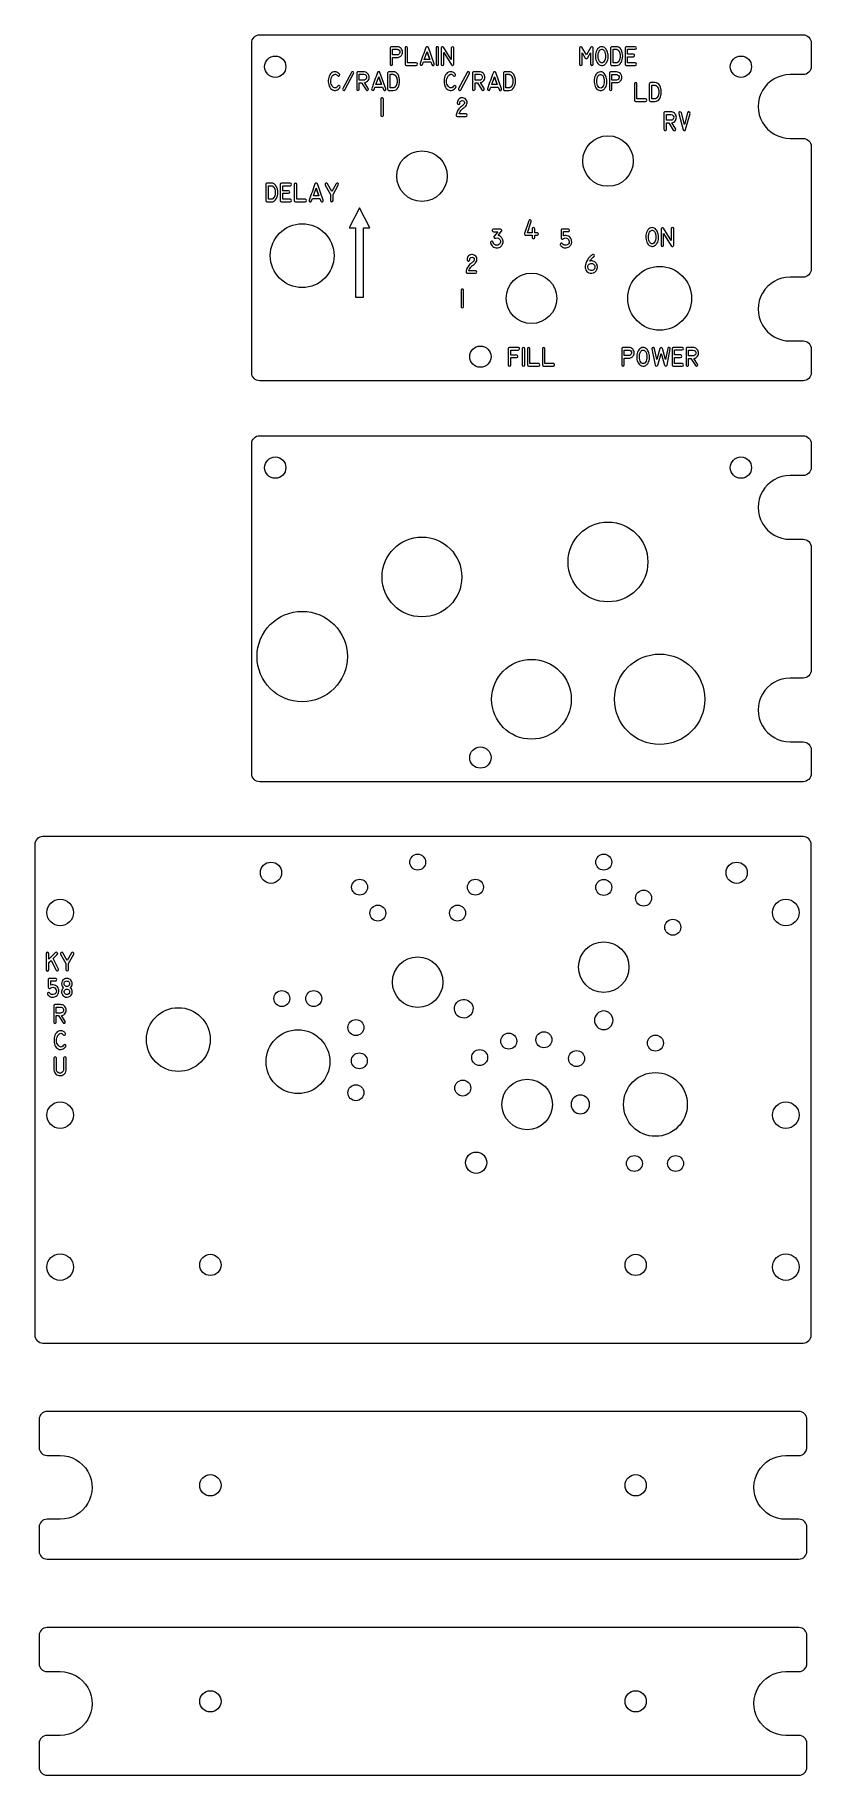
# Model space of a CAD drawing. Header units: millimetres. Extents: x -58 to 88, y -192 to 135.
import ezdxf

# ---------------------------------------------------------------- set-up
doc = ezdxf.new("R2010")
doc.units = ezdxf.units.MM
doc.header["$MEASUREMENT"] = 0
doc.layers.add('Layer 1', color=7, linetype='Continuous')

msp = doc.modelspace()

# ---------------------------------------------------------------- linework, layer by layer
at = {"layer": 'Layer 1', "color": 250, "lineweight": 9}
for centre, major_axis, ratio in [((-12.6025, 129.0033), (0, 2), 1), ((74.992, 129.0033), (0, 2), 1), ((49.992, 111.2533), (0, 4.75), 1), ((14.992, 108.4283), (0, 4.75), 1), ((-7.533, 93.4657), (0, 6.0001), 0.99998333), ((35.592, 85.4283), (0, 4.75), 1), ((59.717, 85.4282), (0, 6.0001), 0.99998333), ((25.992, 74.4658), (0, 2), 1), ((-12.6025, 53.5932), (0, 2), 1), ((74.992, 53.5932), (0, 2), 1), ((49.992, 35.8431), (0, 7.5001), 0.99998667), ((14.992, 33.0181), (0, 7.5001), 0.99998667), ((-7.533, 18.0556), (0, 8.5001), 0.99998824), ((35.592, 10.0181), (0, 7.5001), 0.99998667), ((59.717, 10.0181), (0, 8.5001), 0.99998824), ((25.992, -0.9443), (0, 2), 1), ((14.1916, -20.6169), (0, 1.5), 1), ((49.1916, -20.6168), (0, 1.5), 1), ((-13.4029, -22.6169), (0, 2), 1), ((74.1916, -22.6169), (0, 2), 1), ((3.2697, -25.328), (0, 1.5), 1), ((25.0538, -25.328), (0, 1.5), 1), ((49.1916, -25.3668), (0, 1.5), 1), ((56.6916, -27.3764), (0, 1.5), 1), ((-53.0708, -30.1044), (0, 2.5), 1), ((6.6916, -30.2014), (0, 1.5), 1), ((21.6918, -30.2014), (0, 1.5), 1), ((83.4542, -30.1044), (0, 2.5), 1), ((62.182, -32.8669), (0, 1.5), 1), ((49.1916, -40.3669), (0, 4.75), 1), ((14.1916, -43.1919), (0, 4.75), 1), ((-11.3666, -46.2751), (0, 1.5), 1), ((-5.3694, -46.2751), (0, 1.5), 1), ((-30.8333, -53.992), (0, 6.0001), 0.99998333), ((-8.3334, -58.1545), (0, 6.0001), 0.99998333), ((2.5681, -51.7296), (0, 1.5), 1), ((31.3197, -54.287), (0, 1.5), 1), ((37.9343, -54.0225), (0, 1.5), 1), ((58.9166, -54.6533), (0, 1.5), 1), ((3.2175, -57.9916), (0, 1.5), 1), ((25.8517, -57.3739), (0, 1.5), 1), ((44.0789, -57.5692), (0, 1.5), 1), ((22.6767, -63.1065), (0, 1.5), 1), ((34.7916, -66.1919), (0, 4.75), 1), ((58.9166, -66.192), (0, 6.0001), 0.99998333), ((2.5681, -63.9888), (0, 1.5), 1), ((-53.0708, -68.2044), (0, 2.5), 1), ((83.4542, -68.2044), (0, 2.5), 1), ((25.1916, -77.1544), (0, 2), 1), ((54.9559, -77.3059), (0, 1.5), 1), ((62.7171, -77.3059), (0, 1.5), 1), ((-53.0708, -96.7794), (0, 2.5), 1), ((-24.805, -96.3794), (0, 2), 1), ((55.195, -96.3794), (0, 2), 1), ((83.4542, -96.7794), (0, 2.5), 1), ((-24.805, -137.8271), (0, 2), 1), ((55.195, -137.8271), (0, 2), 1), ((-24.805, -178.4746), (0, 2), 1), ((55.195, -178.4746), (0, 2), 1)]:
    msp.add_ellipse(centre, major_axis=major_axis, ratio=ratio, dxfattribs=at)
for points, knots in [([(-17.033, 71.4283), (-17.0328, 71.0302), (-16.8744, 70.6485), (-16.5927, 70.3672), (-16.5927, 70.3672), (-16.3111, 70.0859), (-15.9311, 69.928), (-15.533, 69.9283), (-15.533, 69.9283), (-15.533, 69.9283), (86.717, 69.9283), (86.717, 69.9283), (86.717, 69.9283), (87.115, 69.9285), (87.4967, 70.0869), (87.778, 70.3686), (87.778, 70.3686), (88.0593, 70.6502), (88.2172, 71.0302), (88.217, 71.4283), (88.217, 71.4283), (88.217, 71.4283), (88.217, 75.9158), (88.217, 75.9158), (88.217, 75.9158), (88.2167, 76.3139), (88.0583, 76.6955), (87.7767, 76.9768), (87.7767, 76.9768), (87.495, 77.2581), (87.115, 77.416), (86.717, 77.4158), (86.717, 77.4158), (86.717, 77.4158), (84.2545, 77.4158), (84.2545, 77.4158), (84.2545, 77.4158), (82.1109, 77.4158), (80.1301, 78.5594), (79.0583, 80.4158), (79.0583, 80.4158), (77.9865, 82.2722), (77.9865, 84.5594), (79.0583, 86.4158), (79.0583, 86.4158), (80.1301, 88.2722), (82.1109, 89.4158), (84.2545, 89.4158), (84.2545, 89.4158), (84.2545, 89.4158), (86.717, 89.4158), (86.717, 89.4158), (86.717, 89.4158), (87.115, 89.416), (87.4967, 89.5744), (87.778, 89.8561), (87.778, 89.8561), (88.0593, 90.1377), (88.2172, 90.5177), (88.217, 90.9158), (88.217, 90.9158), (88.217, 90.9158), (88.217, 114.0158), (88.217, 114.0158), (88.217, 114.0158), (88.2167, 114.4139), (88.0583, 114.7955), (87.7767, 115.0768), (87.7767, 115.0768), (87.495, 115.3581), (87.115, 115.516), (86.717, 115.5158), (86.717, 115.5158), (86.717, 115.5158), (84.2545, 115.5158), (84.2545, 115.5158), (84.2545, 115.5158), (82.1109, 115.5158), (80.1301, 116.6594), (79.0583, 118.5158), (79.0583, 118.5158), (77.9865, 120.3722), (77.9865, 122.6594), (79.0583, 124.5158), (79.0583, 124.5158), (80.1301, 126.3722), (82.1109, 127.5158), (84.2545, 127.5158), (84.2545, 127.5158), (84.2545, 127.5158), (86.717, 127.5158), (86.717, 127.5158), (86.717, 127.5158), (87.115, 127.516), (87.4967, 127.6744), (87.778, 127.9561), (87.778, 127.9561), (88.0593, 128.2377), (88.2172, 128.6177), (88.217, 129.0158), (88.217, 129.0158), (88.217, 129.0158), (88.217, 133.5033), (88.217, 133.5033), (88.217, 133.5033), (88.2167, 133.9014), (88.0583, 134.283), (87.7767, 134.5643), (87.7767, 134.5643), (87.495, 134.8456), (87.115, 135.0035), (86.717, 135.0033), (86.717, 135.0033), (86.717, 135.0033), (-15.533, 135.0033), (-15.533, 135.0033), (-15.533, 135.0033), (-15.9311, 135.003), (-16.3128, 134.8446), (-16.5941, 134.563), (-16.5941, 134.563), (-16.8754, 134.2813), (-17.0333, 133.9014), (-17.033, 133.5033), (-17.033, 133.5033), (-17.033, 133.5033), (-17.033, 71.4283), (-17.033, 71.4283)], [0, 0, 0, 0, 0.03030303, 0.03030303, 0.03030303, 0.03030303, 0.06060606, 0.06060606, 0.06060606, 0.06060606, 0.09090909, 0.09090909, 0.09090909, 0.09090909, 0.12121212, 0.12121212, 0.12121212, 0.12121212, 0.15151515, 0.15151515, 0.15151515, 0.15151515, 0.18181818, 0.18181818, 0.18181818, 0.18181818, 0.21212121, 0.21212121, 0.21212121, 0.21212121, 0.24242424, 0.24242424, 0.24242424, 0.24242424, 0.27272727, 0.27272727, 0.27272727, 0.27272727, 0.3030303, 0.3030303, 0.3030303, 0.3030303, 0.33333333, 0.33333333, 0.33333333, 0.33333333, 0.36363636, 0.36363636, 0.36363636, 0.36363636, 0.39393939, 0.39393939, 0.39393939, 0.39393939, 0.42424242, 0.42424242, 0.42424242, 0.42424242, 0.45454545, 0.45454545, 0.45454545, 0.45454545, 0.48484848, 0.48484848, 0.48484848, 0.48484848, 0.51515152, 0.51515152, 0.51515152, 0.51515152, 0.54545455, 0.54545455, 0.54545455, 0.54545455, 0.57575758, 0.57575758, 0.57575758, 0.57575758, 0.60606061, 0.60606061, 0.60606061, 0.60606061, 0.63636364, 0.63636364, 0.63636364, 0.63636364, 0.66666667, 0.66666667, 0.66666667, 0.66666667, 0.6969697, 0.6969697, 0.6969697, 0.6969697, 0.72727273, 0.72727273, 0.72727273, 0.72727273, 0.75757576, 0.75757576, 0.75757576, 0.75757576, 0.78787879, 0.78787879, 0.78787879, 0.78787879, 0.81818182, 0.81818182, 0.81818182, 0.81818182, 0.84848485, 0.84848485, 0.84848485, 0.84848485, 0.87878788, 0.87878788, 0.87878788, 0.87878788, 0.90909091, 0.90909091, 0.90909091, 0.90909091, 0.93939394, 0.93939394, 0.93939394, 0.93939394, 1, 1, 1, 1]), ([(-17.033, -3.9818), (-17.0328, -4.3799), (-16.8744, -4.7616), (-16.5927, -5.0429), (-16.5927, -5.0429), (-16.3111, -5.3242), (-15.9311, -5.4821), (-15.533, -5.4818), (-15.533, -5.4818), (-15.533, -5.4818), (86.717, -5.4818), (86.717, -5.4818), (86.717, -5.4818), (87.115, -5.4816), (87.4967, -5.3232), (87.778, -5.0415), (87.778, -5.0415), (88.0593, -4.7599), (88.2172, -4.3799), (88.217, -3.9818), (88.217, -3.9818), (88.217, -3.9818), (88.217, 0.5057), (88.217, 0.5057), (88.217, 0.5057), (88.2167, 0.9038), (88.0583, 1.2854), (87.7767, 1.5667), (87.7767, 1.5667), (87.495, 1.848), (87.115, 2.0059), (86.717, 2.0057), (86.717, 2.0057), (86.717, 2.0057), (84.2545, 2.0057), (84.2545, 2.0057), (84.2545, 2.0057), (82.1109, 2.0057), (80.1301, 3.1493), (79.0583, 5.0057), (79.0583, 5.0057), (77.9865, 6.8621), (77.9865, 9.1493), (79.0583, 11.0057), (79.0583, 11.0057), (80.1301, 12.8621), (82.1109, 14.0057), (84.2545, 14.0057), (84.2545, 14.0057), (84.2545, 14.0057), (86.717, 14.0057), (86.717, 14.0057), (86.717, 14.0057), (87.115, 14.0059), (87.4967, 14.1643), (87.778, 14.446), (87.778, 14.446), (88.0593, 14.7276), (88.2172, 15.1076), (88.217, 15.5057), (88.217, 15.5057), (88.217, 15.5057), (88.217, 38.6057), (88.217, 38.6057), (88.217, 38.6057), (88.2167, 39.0038), (88.0583, 39.3854), (87.7767, 39.6667), (87.7767, 39.6667), (87.495, 39.948), (87.115, 40.1059), (86.717, 40.1057), (86.717, 40.1057), (86.717, 40.1057), (84.2545, 40.1057), (84.2545, 40.1057), (84.2545, 40.1057), (82.1109, 40.1057), (80.1301, 41.2493), (79.0583, 43.1057), (79.0583, 43.1057), (77.9865, 44.9621), (77.9865, 47.2493), (79.0583, 49.1057), (79.0583, 49.1057), (80.1301, 50.9621), (82.1109, 52.1057), (84.2545, 52.1057), (84.2545, 52.1057), (84.2545, 52.1057), (86.717, 52.1057), (86.717, 52.1057), (86.717, 52.1057), (87.115, 52.1059), (87.4967, 52.2643), (87.778, 52.546), (87.778, 52.546), (88.0593, 52.8276), (88.2172, 53.2076), (88.217, 53.6057), (88.217, 53.6057), (88.217, 53.6057), (88.217, 58.0932), (88.217, 58.0932), (88.217, 58.0932), (88.2167, 58.4913), (88.0583, 58.8729), (87.7767, 59.1542), (87.7767, 59.1542), (87.495, 59.4355), (87.115, 59.5934), (86.717, 59.5932), (86.717, 59.5932), (86.717, 59.5932), (-15.533, 59.5932), (-15.533, 59.5932), (-15.533, 59.5932), (-15.9311, 59.5929), (-16.3128, 59.4345), (-16.5941, 59.1529), (-16.5941, 59.1529), (-16.8754, 58.8712), (-17.0333, 58.4913), (-17.033, 58.0932), (-17.033, 58.0932), (-17.033, 58.0932), (-17.033, -3.9818), (-17.033, -3.9818)], [0, 0, 0, 0, 0.03030303, 0.03030303, 0.03030303, 0.03030303, 0.06060606, 0.06060606, 0.06060606, 0.06060606, 0.09090909, 0.09090909, 0.09090909, 0.09090909, 0.12121212, 0.12121212, 0.12121212, 0.12121212, 0.15151515, 0.15151515, 0.15151515, 0.15151515, 0.18181818, 0.18181818, 0.18181818, 0.18181818, 0.21212121, 0.21212121, 0.21212121, 0.21212121, 0.24242424, 0.24242424, 0.24242424, 0.24242424, 0.27272727, 0.27272727, 0.27272727, 0.27272727, 0.3030303, 0.3030303, 0.3030303, 0.3030303, 0.33333333, 0.33333333, 0.33333333, 0.33333333, 0.36363636, 0.36363636, 0.36363636, 0.36363636, 0.39393939, 0.39393939, 0.39393939, 0.39393939, 0.42424242, 0.42424242, 0.42424242, 0.42424242, 0.45454545, 0.45454545, 0.45454545, 0.45454545, 0.48484848, 0.48484848, 0.48484848, 0.48484848, 0.51515152, 0.51515152, 0.51515152, 0.51515152, 0.54545455, 0.54545455, 0.54545455, 0.54545455, 0.57575758, 0.57575758, 0.57575758, 0.57575758, 0.60606061, 0.60606061, 0.60606061, 0.60606061, 0.63636364, 0.63636364, 0.63636364, 0.63636364, 0.66666667, 0.66666667, 0.66666667, 0.66666667, 0.6969697, 0.6969697, 0.6969697, 0.6969697, 0.72727273, 0.72727273, 0.72727273, 0.72727273, 0.75757576, 0.75757576, 0.75757576, 0.75757576, 0.78787879, 0.78787879, 0.78787879, 0.78787879, 0.81818182, 0.81818182, 0.81818182, 0.81818182, 0.84848485, 0.84848485, 0.84848485, 0.84848485, 0.87878788, 0.87878788, 0.87878788, 0.87878788, 0.90909091, 0.90909091, 0.90909091, 0.90909091, 0.93939394, 0.93939394, 0.93939394, 0.93939394, 1, 1, 1, 1]), ([(87.7764, -16.2559), (88.058, -16.5372), (88.2164, -16.9188), (88.2167, -17.3169), (88.2167, -17.3169), (88.2167, -17.3169), (88.2167, -45.892), (88.2167, -45.892), (88.2167, -45.892), (88.2167, -45.892), (88.2167, -80.9919), (88.2167, -80.9919), (88.2167, -80.9919), (88.2167, -80.9924), (88.2167, -80.9929), (88.2167, -80.9934), (88.2167, -80.9934), (88.2167, -80.9934), (88.2167, -109.567), (88.2167, -109.567), (88.2167, -109.567), (88.2169, -109.9651), (88.059, -110.3451), (87.7777, -110.6267), (87.7777, -110.6267), (87.4964, -110.9084), (87.1147, -111.0668), (86.7167, -111.067), (86.7167, -111.067), (86.7167, -111.067), (-56.3333, -111.067), (-56.3333, -111.067), (-56.3333, -111.067), (-56.7314, -111.0673), (-57.1114, -110.9094), (-57.393, -110.6281), (-57.393, -110.6281), (-57.6747, -110.3468), (-57.8331, -109.9651), (-57.8333, -109.567), (-57.8333, -109.567), (-57.8333, -109.567), (-57.8333, -80.9919), (-57.8333, -80.9919), (-57.8333, -80.9919), (-57.8333, -80.9919), (-57.8333, -45.892), (-57.8333, -45.892), (-57.8333, -45.892), (-57.8333, -45.8912), (-57.8333, -45.8905), (-57.8333, -45.8897), (-57.8333, -45.8897), (-57.8333, -45.8897), (-57.8333, -17.3169), (-57.8333, -17.3169), (-57.8333, -17.3169), (-57.8336, -16.9188), (-57.6757, -16.5389), (-57.3944, -16.2572), (-57.3944, -16.2572), (-57.1131, -15.9756), (-56.7314, -15.8172), (-56.3333, -15.8169), (-56.3333, -15.8169), (-56.3333, -15.8169), (86.7167, -15.8169), (86.7167, -15.8169), (86.7167, -15.8169), (87.1147, -15.8167), (87.4947, -15.9746), (87.7764, -16.2559)], [0, 0, 0, 0, 0.05263158, 0.05263158, 0.05263158, 0.05263158, 0.10526316, 0.10526316, 0.10526316, 0.10526316, 0.15789474, 0.15789474, 0.15789474, 0.15789474, 0.21052632, 0.21052632, 0.21052632, 0.21052632, 0.26315789, 0.26315789, 0.26315789, 0.26315789, 0.31578947, 0.31578947, 0.31578947, 0.31578947, 0.36842105, 0.36842105, 0.36842105, 0.36842105, 0.42105263, 0.42105263, 0.42105263, 0.42105263, 0.47368421, 0.47368421, 0.47368421, 0.47368421, 0.52631579, 0.52631579, 0.52631579, 0.52631579, 0.57894737, 0.57894737, 0.57894737, 0.57894737, 0.63157895, 0.63157895, 0.63157895, 0.63157895, 0.68421053, 0.68421053, 0.68421053, 0.68421053, 0.73684211, 0.73684211, 0.73684211, 0.73684211, 0.78947368, 0.78947368, 0.78947368, 0.78947368, 0.84210526, 0.84210526, 0.84210526, 0.84210526, 0.89473684, 0.89473684, 0.89473684, 0.89473684, 1, 1, 1, 1]), ([(21.9771, -49.7074), (22.8139, -50.1906), (23.8843, -49.9034), (24.3674, -49.0667), (24.3674, -49.0667), (24.8505, -48.2301), (24.5637, -47.1594), (23.7268, -46.6762), (23.7268, -46.6762), (22.8901, -46.1937), (21.8196, -46.4799), (21.3364, -47.3167), (21.3364, -47.3167), (20.8531, -48.154), (21.1402, -49.2237), (21.9771, -49.7074)], [0, 0, 0, 0, 0.2, 0.2, 0.2, 0.2, 0.4, 0.4, 0.4, 0.4, 0.6, 0.6, 0.6, 0.6, 1, 1, 1, 1]), ([(50.9416, -50.3671), (50.9416, -51.3334), (50.1577, -52.1168), (49.1915, -52.1168), (49.1915, -52.1168), (48.2255, -52.1169), (47.4416, -51.3331), (47.4416, -50.3668), (47.4416, -50.3668), (47.4421, -49.4009), (48.2252, -48.6169), (49.1915, -48.6169), (49.1915, -48.6169), (50.1583, -48.617), (50.9411, -49.4005), (50.9416, -50.3671)], [0, 0, 0, 0, 0.2, 0.2, 0.2, 0.2, 0.4, 0.4, 0.4, 0.4, 0.6, 0.6, 0.6, 0.6, 1, 1, 1, 1]), ([(44.7918, -64.4419), (45.7581, -64.4419), (46.5415, -65.2258), (46.5415, -66.192), (46.5415, -66.192), (46.5416, -67.158), (45.7578, -67.9419), (44.7915, -67.9419), (44.7915, -67.9419), (43.8256, -67.9414), (43.0416, -67.1583), (43.0416, -66.192), (43.0416, -66.192), (43.0417, -65.2252), (43.8252, -64.4424), (44.7918, -64.4419)], [0, 0, 0, 0, 0.2, 0.2, 0.2, 0.2, 0.4, 0.4, 0.4, 0.4, 0.6, 0.6, 0.6, 0.6, 1, 1, 1, 1]), ([(87.4166, -129.9272), (87.4166, -130.6552), (87.5123, -131.2514), (86.9776, -131.7868), (86.9776, -131.7868), (86.6963, -132.0685), (86.3146, -132.2269), (85.9166, -132.2271), (85.9166, -132.2271), (85.9166, -132.2271), (83.4541, -132.2271), (83.4541, -132.2271), (83.4541, -132.2271), (78.8445, -132.2271), (75.9531, -137.2351), (78.2579, -141.2271), (78.2579, -141.2271), (79.3297, -143.0835), (81.3105, -144.2271), (83.4541, -144.2271), (83.4541, -144.2271), (83.4541, -144.2271), (85.9166, -144.2271), (85.9166, -144.2271), (85.9166, -144.2271), (86.7437, -144.2269), (87.4163, -144.9), (87.4166, -145.7271), (87.4166, -145.7271), (87.4166, -145.7271), (87.4166, -150.2146), (87.4166, -150.2146), (87.4166, -150.2146), (87.4168, -151.0418), (86.7437, -151.7144), (85.9166, -151.7146), (85.9166, -151.7146), (85.9166, -151.7146), (-55.5332, -151.7146), (-55.5332, -151.7146), (-55.5332, -151.7146), (-56.3603, -151.7144), (-57.0334, -151.0418), (-57.0332, -150.2146), (-57.0332, -150.2146), (-57.0332, -150.2146), (-57.0332, -145.7271), (-57.0332, -145.7271), (-57.0332, -145.7271), (-57.0329, -144.9), (-56.3603, -144.2269), (-55.5332, -144.2271), (-55.5332, -144.2271), (-55.5332, -144.2271), (-53.0707, -144.2271), (-53.0707, -144.2271), (-53.0707, -144.2271), (-48.4611, -144.2271), (-45.5697, -139.2191), (-47.8745, -135.2271), (-47.8745, -135.2271), (-48.9463, -133.3707), (-50.9271, -132.2271), (-53.0707, -132.2271), (-53.0707, -132.2271), (-53.0707, -132.2271), (-55.5332, -132.2271), (-55.5332, -132.2271), (-55.5332, -132.2271), (-56.3603, -132.2269), (-57.0334, -131.5543), (-57.0332, -130.7271), (-57.0332, -130.7271), (-57.0332, -130.7271), (-57.0332, -129.9287), (-57.0332, -129.9287), (-57.0332, -129.9287), (-57.0332, -129.9282), (-57.0332, -129.9277), (-57.0332, -129.9272), (-57.0332, -129.9272), (-57.0332, -129.9272), (-57.0332, -125.4397), (-57.0332, -125.4397), (-57.0332, -125.4397), (-57.0329, -125.0416), (-56.8745, -124.66), (-56.5929, -124.3787), (-56.5929, -124.3787), (-56.3112, -124.0974), (-55.9312, -123.9395), (-55.5332, -123.9397), (-55.5332, -123.9397), (-55.5332, -123.9397), (-16.3334, -123.9397), (-16.3334, -123.9397), (-16.3334, -123.9397), (-16.3334, -123.9397), (46.7168, -123.9397), (46.7168, -123.9397), (46.7168, -123.9397), (46.7168, -123.9397), (85.9166, -123.9397), (85.9166, -123.9397), (85.9166, -123.9397), (86.3146, -123.9395), (86.6946, -124.0974), (86.9763, -124.3787), (86.9763, -124.3787), (87.2579, -124.66), (87.4163, -125.0416), (87.4166, -125.4397), (87.4166, -125.4397), (87.4166, -125.4397), (87.4166, -129.9272), (87.4166, -129.9272)], [0, 0, 0, 0, 0.03333333, 0.03333333, 0.03333333, 0.03333333, 0.06666667, 0.06666667, 0.06666667, 0.06666667, 0.1, 0.1, 0.1, 0.1, 0.13333333, 0.13333333, 0.13333333, 0.13333333, 0.16666667, 0.16666667, 0.16666667, 0.16666667, 0.2, 0.2, 0.2, 0.2, 0.23333333, 0.23333333, 0.23333333, 0.23333333, 0.26666667, 0.26666667, 0.26666667, 0.26666667, 0.3, 0.3, 0.3, 0.3, 0.33333333, 0.33333333, 0.33333333, 0.33333333, 0.36666667, 0.36666667, 0.36666667, 0.36666667, 0.4, 0.4, 0.4, 0.4, 0.43333333, 0.43333333, 0.43333333, 0.43333333, 0.46666667, 0.46666667, 0.46666667, 0.46666667, 0.5, 0.5, 0.5, 0.5, 0.53333333, 0.53333333, 0.53333333, 0.53333333, 0.56666667, 0.56666667, 0.56666667, 0.56666667, 0.6, 0.6, 0.6, 0.6, 0.63333333, 0.63333333, 0.63333333, 0.63333333, 0.66666667, 0.66666667, 0.66666667, 0.66666667, 0.7, 0.7, 0.7, 0.7, 0.73333333, 0.73333333, 0.73333333, 0.73333333, 0.76666667, 0.76666667, 0.76666667, 0.76666667, 0.8, 0.8, 0.8, 0.8, 0.83333333, 0.83333333, 0.83333333, 0.83333333, 0.86666667, 0.86666667, 0.86666667, 0.86666667, 0.9, 0.9, 0.9, 0.9, 0.93333333, 0.93333333, 0.93333333, 0.93333333, 1, 1, 1, 1]), ([(87.4166, -170.5747), (87.4166, -171.3027), (87.5123, -171.8989), (86.9776, -172.4343), (86.9776, -172.4343), (86.6963, -172.716), (86.3146, -172.8744), (85.9166, -172.8746), (85.9166, -172.8746), (85.9166, -172.8746), (83.4541, -172.8746), (83.4541, -172.8746), (83.4541, -172.8746), (78.8445, -172.8746), (75.9531, -177.8826), (78.2579, -181.8746), (78.2579, -181.8746), (79.3297, -183.731), (81.3105, -184.8746), (83.4541, -184.8746), (83.4541, -184.8746), (83.4541, -184.8746), (85.9166, -184.8746), (85.9166, -184.8746), (85.9166, -184.8746), (86.7437, -184.8744), (87.4163, -185.5475), (87.4166, -186.3746), (87.4166, -186.3746), (87.4166, -186.3746), (87.4166, -190.8621), (87.4166, -190.8621), (87.4166, -190.8621), (87.4168, -191.6893), (86.7437, -192.3619), (85.9166, -192.3621), (85.9166, -192.3621), (85.9166, -192.3621), (-55.5332, -192.3621), (-55.5332, -192.3621), (-55.5332, -192.3621), (-56.3603, -192.3619), (-57.0334, -191.6893), (-57.0332, -190.8621), (-57.0332, -190.8621), (-57.0332, -190.8621), (-57.0332, -186.3746), (-57.0332, -186.3746), (-57.0332, -186.3746), (-57.0329, -185.5475), (-56.3603, -184.8744), (-55.5332, -184.8746), (-55.5332, -184.8746), (-55.5332, -184.8746), (-53.0707, -184.8746), (-53.0707, -184.8746), (-53.0707, -184.8746), (-48.4611, -184.8746), (-45.5697, -179.8666), (-47.8745, -175.8746), (-47.8745, -175.8746), (-48.9463, -174.0182), (-50.9271, -172.8746), (-53.0707, -172.8746), (-53.0707, -172.8746), (-53.0707, -172.8746), (-55.5332, -172.8746), (-55.5332, -172.8746), (-55.5332, -172.8746), (-56.3603, -172.8744), (-57.0334, -172.2018), (-57.0332, -171.3746), (-57.0332, -171.3746), (-57.0332, -171.3746), (-57.0332, -170.5762), (-57.0332, -170.5762), (-57.0332, -170.5762), (-57.0332, -170.5757), (-57.0332, -170.5752), (-57.0332, -170.5747), (-57.0332, -170.5747), (-57.0332, -170.5747), (-57.0332, -166.0872), (-57.0332, -166.0872), (-57.0332, -166.0872), (-57.0329, -165.6891), (-56.8745, -165.3075), (-56.5929, -165.0262), (-56.5929, -165.0262), (-56.3112, -164.7449), (-55.9312, -164.587), (-55.5332, -164.5872), (-55.5332, -164.5872), (-55.5332, -164.5872), (-16.3334, -164.5872), (-16.3334, -164.5872), (-16.3334, -164.5872), (-16.3334, -164.5872), (46.7168, -164.5872), (46.7168, -164.5872), (46.7168, -164.5872), (46.7168, -164.5872), (85.9166, -164.5872), (85.9166, -164.5872), (85.9166, -164.5872), (86.3146, -164.587), (86.6946, -164.7449), (86.9763, -165.0262), (86.9763, -165.0262), (87.2579, -165.3075), (87.4163, -165.6891), (87.4166, -166.0872), (87.4166, -166.0872), (87.4166, -166.0872), (87.4166, -170.5747), (87.4166, -170.5747)], [0, 0, 0, 0, 0.03333333, 0.03333333, 0.03333333, 0.03333333, 0.06666667, 0.06666667, 0.06666667, 0.06666667, 0.1, 0.1, 0.1, 0.1, 0.13333333, 0.13333333, 0.13333333, 0.13333333, 0.16666667, 0.16666667, 0.16666667, 0.16666667, 0.2, 0.2, 0.2, 0.2, 0.23333333, 0.23333333, 0.23333333, 0.23333333, 0.26666667, 0.26666667, 0.26666667, 0.26666667, 0.3, 0.3, 0.3, 0.3, 0.33333333, 0.33333333, 0.33333333, 0.33333333, 0.36666667, 0.36666667, 0.36666667, 0.36666667, 0.4, 0.4, 0.4, 0.4, 0.43333333, 0.43333333, 0.43333333, 0.43333333, 0.46666667, 0.46666667, 0.46666667, 0.46666667, 0.5, 0.5, 0.5, 0.5, 0.53333333, 0.53333333, 0.53333333, 0.53333333, 0.56666667, 0.56666667, 0.56666667, 0.56666667, 0.6, 0.6, 0.6, 0.6, 0.63333333, 0.63333333, 0.63333333, 0.63333333, 0.66666667, 0.66666667, 0.66666667, 0.66666667, 0.7, 0.7, 0.7, 0.7, 0.73333333, 0.73333333, 0.73333333, 0.73333333, 0.76666667, 0.76666667, 0.76666667, 0.76666667, 0.8, 0.8, 0.8, 0.8, 0.83333333, 0.83333333, 0.83333333, 0.83333333, 0.86666667, 0.86666667, 0.86666667, 0.86666667, 0.9, 0.9, 0.9, 0.9, 0.93333333, 0.93333333, 0.93333333, 0.93333333, 1, 1, 1, 1])]:
    msp.add_open_spline(points, degree=3, knots=knots, dxfattribs=at)
at = {"layer": 'Layer 1', "color": 240, "lineweight": 9}
for points, knots in [([(10.3123, 132.7727), (10.3123, 132.7727), (10.3452, 132.7727), (10.3452, 132.7727), (10.3452, 132.7727), (10.4922, 132.7621), (10.6274, 132.7292), (10.7514, 132.6727), (10.7514, 132.6727), (10.989, 132.5616), (11.1571, 132.3782), (11.2559, 132.123), (11.2559, 132.123), (11.3547, 131.8684), (11.3535, 131.6197), (11.253, 131.3775), (11.253, 131.3775), (11.1712, 131.1858), (11.0507, 131.0353), (10.8908, 130.9271), (10.8908, 130.9271), (10.7315, 130.8184), (10.5492, 130.7578), (10.3452, 130.7454), (10.3452, 130.7454), (10.3452, 130.7454), (10.3123, 130.7437), (10.3123, 130.7437), (10.3123, 130.7437), (10.3123, 130.7437), (9.475, 130.7437), (9.475, 130.7437), (9.475, 130.7437), (9.475, 130.7437), (9.475, 129.4878), (9.475, 129.4878), (9.475, 129.4878), (9.4544, 129.3261), (9.3727, 129.245), (9.2304, 129.245), (9.2304, 129.245), (9.0881, 129.245), (9.007, 129.3261), (8.9876, 129.4878), (8.9876, 129.4878), (8.9876, 129.4878), (8.9876, 132.5316), (8.9876, 132.5316), (8.9876, 132.5316), (9.0047, 132.6739), (9.0805, 132.7545), (9.2151, 132.7727), (9.2151, 132.7727), (9.2151, 132.7727), (9.2304, 132.7727), (9.2304, 132.7727), (9.2304, 132.7727), (9.2304, 132.7727), (10.3123, 132.7727), (10.3123, 132.7727)], [0, 0, 0, 0, 0.0625, 0.0625, 0.0625, 0.0625, 0.125, 0.125, 0.125, 0.125, 0.1875, 0.1875, 0.1875, 0.1875, 0.25, 0.25, 0.25, 0.25, 0.3125, 0.3125, 0.3125, 0.3125, 0.375, 0.375, 0.375, 0.375, 0.4375, 0.4375, 0.4375, 0.4375, 0.5, 0.5, 0.5, 0.5, 0.5625, 0.5625, 0.5625, 0.5625, 0.625, 0.625, 0.625, 0.625, 0.6875, 0.6875, 0.6875, 0.6875, 0.75, 0.75, 0.75, 0.75, 0.8125, 0.8125, 0.8125, 0.8125, 0.875, 0.875, 0.875, 0.875, 1, 1, 1, 1]), ([(10.3123, 132.2871), (10.3123, 132.2871), (9.475, 132.2871), (9.475, 132.2871), (9.475, 132.2871), (9.475, 132.2871), (9.475, 131.2311), (9.475, 131.2311), (9.475, 131.2311), (9.475, 131.2311), (10.3123, 131.2311), (10.3123, 131.2311), (10.3123, 131.2311), (10.4434, 131.2311), (10.5586, 131.2746), (10.6591, 131.3622), (10.6591, 131.3622), (10.7597, 131.4492), (10.8185, 131.5586), (10.8361, 131.6891), (10.8361, 131.6891), (10.8567, 131.8479), (10.8138, 131.9872), (10.7085, 132.1071), (10.7085, 132.1071), (10.6027, 132.2271), (10.4704, 132.2871), (10.3123, 132.2871)], [0, 0, 0, 0, 0.125, 0.125, 0.125, 0.125, 0.25, 0.25, 0.25, 0.25, 0.375, 0.375, 0.375, 0.375, 0.5, 0.5, 0.5, 0.5, 0.625, 0.625, 0.625, 0.625, 0.75, 0.75, 0.75, 0.75, 1, 1, 1, 1]), ([(12.062, 129.2432), (11.9209, 129.2526), (11.8392, 129.332), (11.8174, 129.4825), (11.8174, 129.4825), (11.8174, 129.4825), (11.8174, 132.5281), (11.8174, 132.5281), (11.8174, 132.5281), (11.8415, 132.6933), (11.9256, 132.7745), (12.069, 132.7721), (12.069, 132.7721), (12.2125, 132.7692), (12.2907, 132.6874), (12.303, 132.5281), (12.303, 132.5281), (12.303, 132.5281), (12.303, 129.7242), (12.303, 129.7242), (12.303, 129.7242), (12.303, 129.7242), (13.8929, 129.7254), (13.8929, 129.7254), (13.8929, 129.7254), (14.0563, 129.7071), (14.1369, 129.6248), (14.1351, 129.4784), (14.1351, 129.4784), (14.1333, 129.332), (14.0522, 129.2538), (13.8911, 129.2432), (13.8911, 129.2432), (13.8911, 129.2432), (12.062, 129.2432), (12.062, 129.2432)], [0, 0, 0, 0, 0.1, 0.1, 0.1, 0.1, 0.2, 0.2, 0.2, 0.2, 0.3, 0.3, 0.3, 0.3, 0.4, 0.4, 0.4, 0.4, 0.5, 0.5, 0.5, 0.5, 0.6, 0.6, 0.6, 0.6, 0.7, 0.7, 0.7, 0.7, 0.8, 0.8, 0.8, 0.8, 1, 1, 1, 1]), ([(14.6372, 129.5772), (14.8207, 130.084), (15.0047, 130.5902), (15.1887, 131.0959), (15.1887, 131.0959), (15.3734, 131.6015), (15.558, 132.1077), (15.7426, 132.614), (15.7426, 132.614), (15.7808, 132.7186), (15.8561, 132.7715), (15.9684, 132.7727), (15.9684, 132.7727), (16.0813, 132.7739), (16.1571, 132.721), (16.1959, 132.614), (16.1959, 132.614), (16.1959, 132.614), (17.3001, 129.569), (17.3001, 129.569), (17.3001, 129.569), (17.3342, 129.4067), (17.2848, 129.3026), (17.1519, 129.2556), (17.1519, 129.2556), (17.0184, 129.208), (16.9161, 129.2568), (16.8432, 129.4002), (16.8432, 129.4002), (16.8432, 129.4002), (16.6663, 129.8929), (16.6663, 129.8929), (16.6663, 129.8929), (16.6663, 129.8929), (15.2622, 129.8929), (15.2622, 129.8929), (15.2622, 129.8929), (15.2622, 129.8929), (15.09, 129.412), (15.09, 129.412), (15.09, 129.412), (15.0165, 129.2673), (14.9118, 129.2203), (14.7766, 129.2703), (14.7766, 129.2703), (14.6408, 129.3197), (14.5943, 129.4226), (14.6372, 129.5772)], [0, 0, 0, 0, 0.07692308, 0.07692308, 0.07692308, 0.07692308, 0.15384615, 0.15384615, 0.15384615, 0.15384615, 0.23076923, 0.23076923, 0.23076923, 0.23076923, 0.30769231, 0.30769231, 0.30769231, 0.30769231, 0.38461538, 0.38461538, 0.38461538, 0.38461538, 0.46153846, 0.46153846, 0.46153846, 0.46153846, 0.53846154, 0.53846154, 0.53846154, 0.53846154, 0.61538462, 0.61538462, 0.61538462, 0.61538462, 0.69230769, 0.69230769, 0.69230769, 0.69230769, 0.76923077, 0.76923077, 0.76923077, 0.76923077, 0.84615385, 0.84615385, 0.84615385, 0.84615385, 1, 1, 1, 1]), ([(16.4905, 130.3768), (16.4905, 130.3768), (15.9666, 131.8237), (15.9666, 131.8237), (15.9666, 131.8237), (15.9666, 131.8237), (15.4398, 130.3768), (15.4398, 130.3768), (15.4398, 130.3768), (15.4398, 130.3768), (16.4905, 130.3768), (16.4905, 130.3768)], [0, 0, 0, 0, 0.25, 0.25, 0.25, 0.25, 0.5, 0.5, 0.5, 0.5, 1, 1, 1, 1]), ([(15.9666, 131.8237), (15.9666, 131.8237), (16.4905, 130.3768), (16.4905, 130.3768), (16.4905, 130.3768), (16.4905, 130.3768), (15.9666, 131.8237), (15.9666, 131.8237)], [0, 0, 0, 0, 0.33333333, 0.33333333, 0.33333333, 0.33333333, 1, 1, 1, 1]), ([(18.1285, 129.4825), (18.1032, 129.3208), (18.0215, 129.2403), (17.8833, 129.2409), (17.8833, 129.2409), (17.7445, 129.2415), (17.6634, 129.322), (17.6393, 129.4825), (17.6393, 129.4825), (17.6393, 129.4825), (17.6393, 132.5281), (17.6393, 132.5281), (17.6393, 132.5281), (17.6634, 132.6898), (17.7445, 132.7715), (17.8833, 132.7721), (17.8833, 132.7721), (18.0215, 132.7727), (18.1032, 132.691), (18.1285, 132.5281), (18.1285, 132.5281), (18.1285, 132.5281), (18.1285, 129.4825), (18.1285, 129.4825)], [0, 0, 0, 0, 0.14285714, 0.14285714, 0.14285714, 0.14285714, 0.28571429, 0.28571429, 0.28571429, 0.28571429, 0.42857143, 0.42857143, 0.42857143, 0.42857143, 0.57142857, 0.57142857, 0.57142857, 0.57142857, 0.71428571, 0.71428571, 0.71428571, 0.71428571, 1, 1, 1, 1]), ([(20.9964, 129.4825), (20.9964, 129.362), (20.9382, 129.2856), (20.8218, 129.2526), (20.8218, 129.2526), (20.7048, 129.2203), (20.6149, 129.2544), (20.5502, 129.3555), (20.5502, 129.3555), (20.5502, 129.3555), (19.1032, 131.6756), (19.1032, 131.6756), (19.1032, 131.6756), (19.1032, 131.6756), (19.1032, 129.4825), (19.1032, 129.4825), (19.1032, 129.4825), (19.078, 129.322), (18.9968, 129.2415), (18.8598, 129.2415), (18.8598, 129.2415), (18.7223, 129.2415), (18.6417, 129.322), (18.6176, 129.4825), (18.6176, 129.4825), (18.6176, 129.4825), (18.6176, 132.5246), (18.6176, 132.5246), (18.6176, 132.5246), (18.6347, 132.6439), (18.6958, 132.7227), (18.801, 132.7609), (18.801, 132.7609), (18.9063, 132.7986), (18.9939, 132.7627), (19.0639, 132.6539), (19.0639, 132.6539), (19.0639, 132.6539), (20.5108, 130.3304), (20.5108, 130.3304), (20.5108, 130.3304), (20.5108, 130.3304), (20.5108, 132.5246), (20.5108, 132.5246), (20.5108, 132.5246), (20.5326, 132.6886), (20.616, 132.7703), (20.7613, 132.7686), (20.7613, 132.7686), (20.9065, 132.7668), (20.9847, 132.6857), (20.9964, 132.5246), (20.9964, 132.5246), (20.9964, 132.5246), (20.9964, 129.4825), (20.9964, 129.4825)], [0, 0, 0, 0, 0.06666667, 0.06666667, 0.06666667, 0.06666667, 0.13333333, 0.13333333, 0.13333333, 0.13333333, 0.2, 0.2, 0.2, 0.2, 0.26666667, 0.26666667, 0.26666667, 0.26666667, 0.33333333, 0.33333333, 0.33333333, 0.33333333, 0.4, 0.4, 0.4, 0.4, 0.46666667, 0.46666667, 0.46666667, 0.46666667, 0.53333333, 0.53333333, 0.53333333, 0.53333333, 0.6, 0.6, 0.6, 0.6, 0.66666667, 0.66666667, 0.66666667, 0.66666667, 0.73333333, 0.73333333, 0.73333333, 0.73333333, 0.8, 0.8, 0.8, 0.8, 0.86666667, 0.86666667, 0.86666667, 0.86666667, 1, 1, 1, 1]), ([(47.2058, 129.4856), (47.1805, 129.325), (47.0993, 129.2445), (46.9624, 129.2451), (46.9624, 129.2451), (46.8248, 129.2457), (46.7442, 129.3262), (46.7201, 129.4856), (46.7201, 129.4856), (46.7201, 129.4856), (46.7201, 131.6369), (46.7201, 131.6369), (46.7201, 131.6369), (46.7201, 131.6369), (46.1292, 130.6262), (46.1292, 130.6262), (46.1292, 130.6262), (46.0663, 130.5503), (45.9958, 130.5104), (45.9182, 130.5068), (45.9182, 130.5068), (45.8405, 130.5039), (45.7718, 130.5433), (45.7106, 130.6262), (45.7106, 130.6262), (45.7106, 130.6262), (45.1232, 131.6322), (45.1232, 131.6322), (45.1232, 131.6322), (45.1232, 131.6322), (45.125, 129.4856), (45.125, 129.4856), (45.125, 129.4856), (45.1068, 129.3262), (45.0239, 129.2463), (44.8763, 129.2469), (44.8763, 129.2469), (44.7287, 129.2474), (44.6494, 129.3274), (44.6376, 129.4856), (44.6376, 129.4856), (44.6376, 129.4856), (44.6376, 132.5276), (44.6376, 132.5276), (44.6376, 132.5276), (44.647, 132.6599), (44.7046, 132.7387), (44.8116, 132.7646), (44.8116, 132.7646), (44.9186, 132.7904), (45.0115, 132.754), (45.0909, 132.6552), (45.0909, 132.6552), (45.0909, 132.6552), (45.9193, 131.2306), (45.9193, 131.2306), (45.9193, 131.2306), (45.9193, 131.2306), (46.7566, 132.6552), (46.7566, 132.6552), (46.7566, 132.6552), (46.8354, 132.754), (46.9277, 132.7898), (47.0329, 132.7634), (47.0329, 132.7634), (47.1376, 132.7369), (47.1958, 132.6587), (47.2058, 132.5276), (47.2058, 132.5276), (47.2058, 132.5276), (47.2058, 129.4856), (47.2058, 129.4856)], [0, 0, 0, 0, 0.05263158, 0.05263158, 0.05263158, 0.05263158, 0.10526316, 0.10526316, 0.10526316, 0.10526316, 0.15789474, 0.15789474, 0.15789474, 0.15789474, 0.21052632, 0.21052632, 0.21052632, 0.21052632, 0.26315789, 0.26315789, 0.26315789, 0.26315789, 0.31578947, 0.31578947, 0.31578947, 0.31578947, 0.36842105, 0.36842105, 0.36842105, 0.36842105, 0.42105263, 0.42105263, 0.42105263, 0.42105263, 0.47368421, 0.47368421, 0.47368421, 0.47368421, 0.52631579, 0.52631579, 0.52631579, 0.52631579, 0.57894737, 0.57894737, 0.57894737, 0.57894737, 0.63157895, 0.63157895, 0.63157895, 0.63157895, 0.68421053, 0.68421053, 0.68421053, 0.68421053, 0.73684211, 0.73684211, 0.73684211, 0.73684211, 0.78947368, 0.78947368, 0.78947368, 0.78947368, 0.84210526, 0.84210526, 0.84210526, 0.84210526, 0.89473684, 0.89473684, 0.89473684, 0.89473684, 1, 1, 1, 1]), ([(49.9103, 131.7574), (50.0156, 131.4393), (50.0556, 131.1095), (50.0297, 130.7673), (50.0297, 130.7673), (50.0038, 130.4251), (49.9098, 130.1129), (49.7481, 129.8301), (49.7481, 129.8301), (49.6458, 129.6543), (49.5064, 129.505), (49.3294, 129.3821), (49.3294, 129.3821), (49.1525, 129.2592), (48.9573, 129.2163), (48.7438, 129.2533), (48.7438, 129.2533), (48.3958, 129.3139), (48.1294, 129.4956), (47.9448, 129.7972), (47.9448, 129.7972), (47.7596, 130.0994), (47.6538, 130.4357), (47.6267, 130.8061), (47.6267, 130.8061), (47.5997, 131.1765), (47.6497, 131.5369), (47.7767, 131.8885), (47.7767, 131.8885), (47.9037, 132.2401), (48.1059, 132.4953), (48.384, 132.6552), (48.384, 132.6552), (48.5193, 132.7334), (48.6615, 132.7722), (48.8091, 132.7722), (48.8091, 132.7722), (49.0919, 132.7722), (49.3224, 132.6658), (49.5017, 132.4529), (49.5017, 132.4529), (49.681, 132.2395), (49.8169, 132.0079), (49.9103, 131.7574)], [0, 0, 0, 0, 0.08333333, 0.08333333, 0.08333333, 0.08333333, 0.16666667, 0.16666667, 0.16666667, 0.16666667, 0.25, 0.25, 0.25, 0.25, 0.33333333, 0.33333333, 0.33333333, 0.33333333, 0.41666667, 0.41666667, 0.41666667, 0.41666667, 0.5, 0.5, 0.5, 0.5, 0.58333333, 0.58333333, 0.58333333, 0.58333333, 0.66666667, 0.66666667, 0.66666667, 0.66666667, 0.75, 0.75, 0.75, 0.75, 0.83333333, 0.83333333, 0.83333333, 0.83333333, 1, 1, 1, 1]), ([(48.8232, 132.283), (48.6121, 132.283), (48.4522, 132.1696), (48.3435, 131.942), (48.3435, 131.942), (48.2347, 131.7145), (48.1665, 131.5205), (48.1377, 131.3599), (48.1377, 131.3599), (48.1159, 131.2424), (48.1077, 131.1007), (48.1136, 130.9343), (48.1136, 130.9343), (48.1194, 130.7679), (48.1436, 130.6033), (48.1859, 130.441), (48.1859, 130.441), (48.2282, 130.2781), (48.2923, 130.1317), (48.377, 130.0018), (48.377, 130.0018), (48.4622, 129.8713), (48.5733, 129.7848), (48.7109, 129.7425), (48.7109, 129.7425), (48.872, 129.6919), (49.0108, 129.7237), (49.1272, 129.8377), (49.1272, 129.8377), (49.2436, 129.9524), (49.3318, 130.0735), (49.3918, 130.2023), (49.3918, 130.2023), (49.4523, 130.3346), (49.4941, 130.5074), (49.5164, 130.7226), (49.5164, 130.7226), (49.5388, 130.9372), (49.5335, 131.1518), (49.5011, 131.3658), (49.5011, 131.3658), (49.4682, 131.5798), (49.4041, 131.7727), (49.3089, 131.9444), (49.3089, 131.9444), (49.2136, 132.116), (49.0778, 132.2254), (48.9026, 132.2724), (48.9026, 132.2724), (48.8797, 132.2795), (48.8532, 132.283), (48.8232, 132.283)], [0, 0, 0, 0, 0.07142857, 0.07142857, 0.07142857, 0.07142857, 0.14285714, 0.14285714, 0.14285714, 0.14285714, 0.21428571, 0.21428571, 0.21428571, 0.21428571, 0.28571429, 0.28571429, 0.28571429, 0.28571429, 0.35714286, 0.35714286, 0.35714286, 0.35714286, 0.42857143, 0.42857143, 0.42857143, 0.42857143, 0.5, 0.5, 0.5, 0.5, 0.57142857, 0.57142857, 0.57142857, 0.57142857, 0.64285714, 0.64285714, 0.64285714, 0.64285714, 0.71428571, 0.71428571, 0.71428571, 0.71428571, 0.78571429, 0.78571429, 0.78571429, 0.78571429, 0.85714286, 0.85714286, 0.85714286, 0.85714286, 1, 1, 1, 1]), ([(50.7335, 132.7722), (50.7335, 132.7722), (51.5448, 132.7722), (51.5448, 132.7722), (51.5448, 132.7722), (51.9482, 132.7722), (52.2498, 132.5888), (52.4509, 132.2213), (52.4509, 132.2213), (52.6519, 131.8538), (52.7525, 131.4493), (52.7525, 131.0083), (52.7525, 131.0083), (52.7525, 130.5674), (52.6514, 130.1635), (52.4503, 129.796), (52.4503, 129.796), (52.2486, 129.4285), (51.947, 129.2445), (51.5448, 129.2445), (51.5448, 129.2445), (51.5448, 129.2445), (50.7335, 129.2445), (50.7335, 129.2445), (50.7335, 129.2445), (50.7335, 129.2445), (50.737, 129.2445), (50.737, 129.2445), (50.737, 129.2445), (50.737, 129.2445), (50.7335, 129.2445), (50.7335, 129.2445), (50.7335, 129.2445), (50.6958, 129.2504), (50.6753, 129.2539), (50.6717, 129.2551), (50.6717, 129.2551), (50.5524, 129.2833), (50.493, 129.3615), (50.4942, 129.4891), (50.4942, 129.4891), (50.4942, 129.4891), (50.4924, 129.4891), (50.4924, 129.4891), (50.4924, 129.4891), (50.4924, 129.4891), (50.4942, 132.5311), (50.4942, 132.5311), (50.4942, 132.5311), (50.493, 132.5347), (50.4924, 132.5394), (50.4924, 132.5447), (50.4924, 132.5447), (50.4959, 132.6082), (50.5206, 132.6617), (50.5671, 132.7058), (50.5671, 132.7058), (50.6141, 132.7499), (50.67, 132.7722), (50.7352, 132.7722), (50.7352, 132.7722), (50.7352, 132.7722), (50.7335, 132.7722), (50.7335, 132.7722)], [0, 0, 0, 0, 0.05882353, 0.05882353, 0.05882353, 0.05882353, 0.11764706, 0.11764706, 0.11764706, 0.11764706, 0.17647059, 0.17647059, 0.17647059, 0.17647059, 0.23529412, 0.23529412, 0.23529412, 0.23529412, 0.29411765, 0.29411765, 0.29411765, 0.29411765, 0.35294118, 0.35294118, 0.35294118, 0.35294118, 0.41176471, 0.41176471, 0.41176471, 0.41176471, 0.47058824, 0.47058824, 0.47058824, 0.47058824, 0.52941176, 0.52941176, 0.52941176, 0.52941176, 0.58823529, 0.58823529, 0.58823529, 0.58823529, 0.64705882, 0.64705882, 0.64705882, 0.64705882, 0.70588235, 0.70588235, 0.70588235, 0.70588235, 0.76470588, 0.76470588, 0.76470588, 0.76470588, 0.82352941, 0.82352941, 0.82352941, 0.82352941, 0.88235294, 0.88235294, 0.88235294, 0.88235294, 1, 1, 1, 1]), ([(51.5448, 129.7301), (51.5472, 129.7301), (51.5495, 129.7301), (51.5519, 129.7301), (51.5519, 129.7301), (51.5542, 129.7301), (51.5572, 129.7301), (51.5601, 129.7301), (51.5601, 129.7301), (51.5625, 129.7301), (51.5648, 129.7307), (51.5666, 129.7313), (51.5666, 129.7313), (51.5683, 129.7319), (51.5707, 129.7319), (51.5742, 129.7319), (51.5742, 129.7319), (51.5766, 129.7319), (51.5789, 129.7325), (51.5819, 129.7331), (51.5819, 129.7331), (51.5848, 129.7337), (51.5878, 129.7337), (51.5913, 129.7337), (51.5913, 129.7337), (51.5936, 129.7337), (51.596, 129.7343), (51.5983, 129.7343), (51.5983, 129.7343), (51.6007, 129.7349), (51.6036, 129.7354), (51.6072, 129.7354), (51.6072, 129.7354), (51.6089, 129.7354), (51.6113, 129.7354), (51.6136, 129.736), (51.6136, 129.736), (51.616, 129.7366), (51.6189, 129.7372), (51.6224, 129.7372), (51.6224, 129.7372), (51.6271, 129.7396), (51.6318, 129.7407), (51.636, 129.7407), (51.636, 129.7407), (51.6383, 129.7407), (51.6407, 129.7413), (51.643, 129.7431), (51.643, 129.7431), (51.6454, 129.7448), (51.6483, 129.7466), (51.6518, 129.7472), (51.6518, 129.7472), (51.6542, 129.7472), (51.6565, 129.7478), (51.6595, 129.7484), (51.6595, 129.7484), (51.6624, 129.749), (51.6654, 129.7495), (51.6689, 129.7507), (51.6689, 129.7507), (51.6712, 129.7507), (51.6736, 129.7513), (51.6759, 129.7525), (51.6759, 129.7525), (51.6783, 129.7537), (51.6806, 129.7548), (51.6842, 129.756), (51.6842, 129.756), (51.6912, 129.7584), (51.6965, 129.7607), (51.7, 129.7631), (51.7, 129.7631), (51.7206, 129.7701), (51.7265, 129.7719), (51.7171, 129.7701), (51.7171, 129.7701), (51.7195, 129.7701), (51.7218, 129.7707), (51.7242, 129.7725), (51.7242, 129.7725), (51.7265, 129.7742), (51.7294, 129.7754), (51.7324, 129.7766), (51.7324, 129.7766), (51.743, 129.7837), (51.7477, 129.7866), (51.7465, 129.7854), (51.7465, 129.7854), (51.7577, 129.7913), (51.7635, 129.7942), (51.7635, 129.7942), (51.7635, 129.7942), (51.7659, 129.7954), (51.7683, 129.7966), (51.7706, 129.7983), (51.7706, 129.7983), (51.773, 129.8001), (51.7759, 129.8019), (51.7794, 129.8042), (51.7794, 129.8042), (51.7894, 129.8113), (51.7947, 129.8148), (51.7947, 129.8148), (51.7947, 129.8148), (51.7971, 129.816), (51.7994, 129.8172), (51.8024, 129.8189), (51.8024, 129.8189), (51.8053, 129.8207), (51.8082, 129.8225), (51.8118, 129.8248), (51.8118, 129.8248), (51.8141, 129.826), (51.8165, 129.8277), (51.8188, 129.8301), (51.8188, 129.8301), (51.8212, 129.8324), (51.8241, 129.8348), (51.8276, 129.8372), (51.8276, 129.8372), (51.8294, 129.8383), (51.8318, 129.8395), (51.8341, 129.8413), (51.8341, 129.8413), (51.8365, 129.843), (51.8394, 129.8454), (51.8429, 129.8471), (51.8429, 129.8471), (51.8453, 129.8495), (51.8512, 129.8542), (51.86, 129.8613), (51.86, 129.8613), (51.8694, 129.8707), (51.8741, 129.8748), (51.8741, 129.8748), (51.8741, 129.8748), (51.8764, 129.8771), (51.8782, 129.8795), (51.8805, 129.8818), (51.8805, 129.8818), (51.8829, 129.8842), (51.8858, 129.8871), (51.8894, 129.8907), (51.8894, 129.8907), (51.8917, 129.893), (51.8941, 129.8948), (51.8964, 129.8971), (51.8964, 129.8971), (51.8988, 129.8995), (51.9011, 129.9024), (51.9047, 129.9059), (51.9047, 129.9059), (51.9082, 129.9083), (51.9135, 129.913), (51.9205, 129.9195), (51.9205, 129.9195), (51.9229, 129.9218), (51.9252, 129.9242), (51.927, 129.9265), (51.927, 129.9265), (51.9293, 129.9289), (51.9323, 129.9318), (51.9358, 129.9353), (51.9358, 129.9353), (51.9382, 129.9377), (51.9405, 129.94), (51.9429, 129.943), (51.9429, 129.943), (51.9452, 129.9459), (51.9482, 129.9489), (51.9511, 129.9524), (51.9511, 129.9524), (51.9652, 129.9706), (51.9699, 129.9765), (51.9652, 129.9694), (51.9652, 129.9694), (51.9734, 129.9777), (51.9781, 129.9841), (51.9805, 129.9888), (51.9805, 129.9888), (51.9911, 130.0024), (51.9958, 130.0088), (51.9946, 130.0077), (51.9946, 130.0077), (51.997, 130.0112), (51.9993, 130.0141), (52.0011, 130.0171), (52.0011, 130.0171), (52.0034, 130.02), (52.0064, 130.0229), (52.0099, 130.0265), (52.0099, 130.0265), (52.0123, 130.03), (52.014, 130.0335), (52.0158, 130.0371), (52.0158, 130.0371), (52.0175, 130.0406), (52.0205, 130.0435), (52.0234, 130.0471), (52.0234, 130.0471), (52.0246, 130.0506), (52.0269, 130.0541), (52.0299, 130.0582), (52.0299, 130.0582), (52.0328, 130.0623), (52.0352, 130.0659), (52.0375, 130.0694), (52.0375, 130.0694), (52.0446, 130.0788), (52.0487, 130.0859), (52.0511, 130.0906), (52.0511, 130.0906), (52.0534, 130.0935), (52.0558, 130.0976), (52.0575, 130.1017), (52.0575, 130.1017), (52.0593, 130.1053), (52.0616, 130.1094), (52.0652, 130.1129), (52.0652, 130.1129), (52.0675, 130.1158), (52.0693, 130.12), (52.071, 130.1241), (52.071, 130.1241), (52.0728, 130.1276), (52.0752, 130.1317), (52.0787, 130.1352), (52.0787, 130.1352), (52.081, 130.1405), (52.0846, 130.1482), (52.0893, 130.1576), (52.0893, 130.1576), (52.0916, 130.1611), (52.0934, 130.1646), (52.0952, 130.1693), (52.0952, 130.1693), (52.0969, 130.174), (52.0993, 130.1788), (52.1028, 130.1835), (52.1028, 130.1835), (52.1051, 130.187), (52.1075, 130.1905), (52.1093, 130.1946), (52.1093, 130.1946), (52.1104, 130.1987), (52.1134, 130.2029), (52.1169, 130.2076), (52.1169, 130.2076), (52.1181, 130.2111), (52.1193, 130.2146), (52.121, 130.2193), (52.121, 130.2193), (52.1228, 130.224), (52.1245, 130.2287), (52.1269, 130.2334), (52.1269, 130.2334), (52.1304, 130.2387), (52.1345, 130.2475), (52.1392, 130.2593), (52.1392, 130.2593), (52.1504, 130.2875), (52.1545, 130.2969), (52.151, 130.2863), (52.151, 130.2863), (52.1522, 130.2899), (52.1539, 130.2946), (52.1557, 130.2993), (52.1557, 130.2993), (52.1575, 130.3046), (52.1592, 130.3099), (52.1616, 130.314), (52.1616, 130.314), (52.1628, 130.3187), (52.1639, 130.3234), (52.1657, 130.3281), (52.1657, 130.3281), (52.1675, 130.3328), (52.1698, 130.3375), (52.1716, 130.3434), (52.1716, 130.3434), (52.1751, 130.354), (52.1781, 130.3628), (52.1804, 130.371), (52.1804, 130.371), (52.1816, 130.3757), (52.1828, 130.3804), (52.1845, 130.3851), (52.1845, 130.3851), (52.1863, 130.3892), (52.1886, 130.3945), (52.191, 130.4004), (52.191, 130.4004), (52.1863, 130.3887), (52.1892, 130.3986), (52.1992, 130.4298), (52.1992, 130.4298), (52.2016, 130.4351), (52.2051, 130.4451), (52.2098, 130.4586), (52.2098, 130.4586), (52.2098, 130.4633), (52.2104, 130.4686), (52.2122, 130.4733), (52.2122, 130.4733), (52.2139, 130.4786), (52.2157, 130.4839), (52.2169, 130.4898), (52.2169, 130.4898), (52.218, 130.4945), (52.2192, 130.4992), (52.2204, 130.5045), (52.2204, 130.5045), (52.221, 130.5098), (52.2227, 130.5151), (52.2251, 130.5209), (52.2251, 130.5209), (52.2251, 130.5245), (52.2263, 130.5286), (52.228, 130.5339), (52.228, 130.5339), (52.2298, 130.5392), (52.231, 130.5445), (52.2321, 130.5503), (52.2321, 130.5503), (52.2333, 130.558), (52.2351, 130.5692), (52.2374, 130.5827), (52.2374, 130.5827), (52.2374, 130.5874), (52.238, 130.5921), (52.2398, 130.5974), (52.2398, 130.5974), (52.2416, 130.6027), (52.2433, 130.608), (52.2439, 130.6138), (52.2439, 130.6138), (52.2439, 130.6185), (52.2445, 130.6232), (52.2457, 130.6285), (52.2457, 130.6285), (52.2468, 130.6338), (52.248, 130.6391), (52.2492, 130.645), (52.2492, 130.645), (52.2504, 130.6532), (52.2521, 130.6638), (52.2545, 130.6779), (52.2545, 130.6779), (52.2545, 130.682), (52.2557, 130.6873), (52.2574, 130.6932), (52.2574, 130.6932), (52.2586, 130.6991), (52.2604, 130.7044), (52.2615, 130.7103), (52.2615, 130.7103), (52.2615, 130.7185), (52.2627, 130.7291), (52.2651, 130.7432), (52.2651, 130.7432), (52.2651, 130.7479), (52.2651, 130.7526), (52.2657, 130.7579), (52.2657, 130.7579), (52.2662, 130.7632), (52.2674, 130.7691), (52.2686, 130.7755), (52.2686, 130.7755), (52.2704, 130.7896), (52.2715, 130.8002), (52.2715, 130.8084), (52.2715, 130.8084), (52.2727, 130.8167), (52.2733, 130.8273), (52.2733, 130.8414), (52.2733, 130.8414), (52.2745, 130.8496), (52.2751, 130.8608), (52.2751, 130.8755), (52.2751, 130.8755), (52.2762, 130.8837), (52.2768, 130.8949), (52.2768, 130.9084), (52.2768, 130.9084), (52.2768, 130.9143), (52.2774, 130.9196), (52.278, 130.9249), (52.278, 130.9249), (52.2786, 130.9302), (52.2792, 130.936), (52.2804, 130.9431), (52.2804, 130.9431), (52.2804, 130.9478), (52.2809, 130.9525), (52.2815, 130.9578), (52.2815, 130.9578), (52.2815, 130.9625), (52.2821, 130.969), (52.2821, 130.9754), (52.2821, 130.9754), (52.2821, 130.9801), (52.2821, 130.9854), (52.2821, 130.9913), (52.2821, 130.9913), (52.2821, 130.9966), (52.2821, 131.0025), (52.2821, 131.0083), (52.2821, 131.0083), (52.2821, 131.0142), (52.2821, 131.0195), (52.2821, 131.0248), (52.2821, 131.0248), (52.2821, 131.0301), (52.2821, 131.0354), (52.2821, 131.0413), (52.2821, 131.0413), (52.2821, 131.0466), (52.2815, 131.0524), (52.2815, 131.0571), (52.2815, 131.0571), (52.2809, 131.0624), (52.2804, 131.0689), (52.2804, 131.0754), (52.2804, 131.0754), (52.2804, 131.0801), (52.2804, 131.0854), (52.2804, 131.0913), (52.2804, 131.0913), (52.2804, 131.0965), (52.2804, 131.1024), (52.2804, 131.1083), (52.2804, 131.1083), (52.2804, 131.1154), (52.2792, 131.1265), (52.2768, 131.143), (52.2768, 131.143), (52.2768, 131.1565), (52.2762, 131.1671), (52.2751, 131.1736), (52.2751, 131.1736), (52.2751, 131.1818), (52.2739, 131.1936), (52.2715, 131.21), (52.2715, 131.21), (52.2715, 131.2235), (52.2709, 131.2341), (52.2698, 131.2412), (52.2698, 131.2412), (52.2698, 131.2488), (52.2692, 131.26), (52.2668, 131.2735), (52.2668, 131.2735), (52.2657, 131.2782), (52.2645, 131.2835), (52.2639, 131.2894), (52.2639, 131.2894), (52.2633, 131.2947), (52.2633, 131.3006), (52.2633, 131.3064), (52.2633, 131.3064), (52.261, 131.32), (52.2586, 131.3311), (52.2562, 131.3394), (52.2562, 131.3394), (52.2551, 131.3435), (52.2539, 131.3488), (52.2527, 131.3535), (52.2527, 131.3535), (52.2515, 131.3588), (52.251, 131.3641), (52.251, 131.3699), (52.251, 131.3699), (52.2498, 131.3782), (52.248, 131.3888), (52.2457, 131.4029), (52.2457, 131.4029), (52.2445, 131.4111), (52.2433, 131.4217), (52.241, 131.4358), (52.241, 131.4358), (52.2363, 131.4493), (52.2333, 131.4599), (52.2321, 131.4664), (52.2321, 131.4664), (52.2298, 131.4805), (52.228, 131.4899), (52.2269, 131.4958), (52.2269, 131.4958), (52.2245, 131.5005), (52.2227, 131.5052), (52.2216, 131.5105), (52.2216, 131.5105), (52.2204, 131.5158), (52.2198, 131.521), (52.2186, 131.5269), (52.2186, 131.5269), (52.2174, 131.5316), (52.2157, 131.5363), (52.2133, 131.5416), (52.2133, 131.5416), (52.211, 131.5469), (52.2098, 131.5522), (52.2098, 131.5581), (52.2098, 131.5581), (52.1992, 131.5887), (52.1963, 131.5987), (52.201, 131.5869), (52.201, 131.5869), (52.1986, 131.5951), (52.1963, 131.6051), (52.1928, 131.6163), (52.1928, 131.6163), (52.1904, 131.6198), (52.188, 131.6239), (52.1863, 131.6292), (52.1863, 131.6292), (52.1845, 131.6345), (52.1833, 131.6392), (52.1822, 131.6439), (52.1822, 131.6439), (52.181, 131.6475), (52.1775, 131.6574), (52.1716, 131.6733), (52.1716, 131.6733), (52.1675, 131.6845), (52.1639, 131.6939), (52.1616, 131.701), (52.1616, 131.701), (52.1592, 131.7045), (52.1575, 131.7086), (52.1557, 131.7139), (52.1557, 131.7139), (52.1539, 131.7192), (52.1522, 131.7239), (52.151, 131.7286), (52.151, 131.7286), (52.1487, 131.7315), (52.1463, 131.7356), (52.1445, 131.7403), (52.1445, 131.7403), (52.1422, 131.7451), (52.1404, 131.7498), (52.1392, 131.7545), (52.1392, 131.7545), (52.1345, 131.7656), (52.1304, 131.7744), (52.1269, 131.7803), (52.1269, 131.7803), (52.1222, 131.7915), (52.1193, 131.7997), (52.1169, 131.8044), (52.1169, 131.8044), (52.1122, 131.8156), (52.1081, 131.8244), (52.1046, 131.8297), (52.1046, 131.8297), (52.1022, 131.8332), (52.0999, 131.8374), (52.0981, 131.8415), (52.0981, 131.8415), (52.0957, 131.845), (52.094, 131.8491), (52.0928, 131.8526), (52.0928, 131.8526), (52.0857, 131.8638), (52.081, 131.872), (52.0787, 131.8768), (52.0787, 131.8768), (52.0687, 131.8926), (52.064, 131.9003), (52.0652, 131.8991), (52.0652, 131.8991), (52.0616, 131.9026), (52.0593, 131.9061), (52.0575, 131.9103), (52.0575, 131.9103), (52.0558, 131.9144), (52.0534, 131.9179), (52.0511, 131.9214), (52.0511, 131.9214), (52.0487, 131.9261), (52.0446, 131.9326), (52.0375, 131.942), (52.0375, 131.942), (52.0352, 131.9455), (52.0328, 131.9491), (52.0305, 131.952), (52.0305, 131.952), (52.0281, 131.9555), (52.0264, 131.9591), (52.0252, 131.9626), (52.0252, 131.9626), (52.0199, 131.9732), (52.0099, 131.9861), (51.9964, 132.002), (51.9964, 132.002), (51.994, 132.0043), (51.9846, 132.0173), (51.9687, 132.0402), (51.9687, 132.0402), (51.9546, 132.0561), (51.9446, 132.0678), (51.9376, 132.0749), (51.9376, 132.0749), (51.9305, 132.0825), (51.9205, 132.0937), (51.9064, 132.1072), (51.9064, 132.1072), (51.8976, 132.1178), (51.8876, 132.1272), (51.877, 132.1366), (51.877, 132.1366), (51.8694, 132.1425), (51.8582, 132.1507), (51.8447, 132.1625), (51.8447, 132.1625), (51.8329, 132.1719), (51.8223, 132.1801), (51.8118, 132.1884), (51.8118, 132.1884), (51.7853, 132.2054), (51.7747, 132.2131), (51.7794, 132.2107), (51.7794, 132.2107), (51.7559, 132.2242), (51.7459, 132.2307), (51.7483, 132.2295), (51.7483, 132.2295), (51.7483, 132.2295), (51.7377, 132.2348), (51.7171, 132.2454), (51.7171, 132.2454), (51.7124, 132.2472), (51.7018, 132.2513), (51.6842, 132.2572), (51.6842, 132.2572), (51.6695, 132.263), (51.6583, 132.2672), (51.6518, 132.2695), (51.6518, 132.2695), (51.646, 132.2701), (51.6407, 132.2719), (51.636, 132.2736), (51.636, 132.2736), (51.6318, 132.2754), (51.6271, 132.2771), (51.6224, 132.2795), (51.6224, 132.2795), (51.6019, 132.283), (51.5913, 132.2848), (51.5913, 132.2848), (51.5913, 132.2848), (51.5842, 132.286), (51.5742, 132.2866), (51.5601, 132.2866), (51.5601, 132.2866), (51.5572, 132.2866), (51.5542, 132.2866), (51.5519, 132.2866), (51.5519, 132.2866), (51.5495, 132.2866), (51.5472, 132.2866), (51.5448, 132.2866), (51.5448, 132.2866), (51.5448, 132.2866), (50.9763, 132.2866), (50.9763, 132.2866), (50.9763, 132.2866), (50.9763, 132.2866), (50.9763, 129.7301), (50.9763, 129.7301), (50.9763, 129.7301), (50.9763, 129.7301), (50.9763, 129.7301), (50.9763, 129.7301), (50.9763, 129.7301), (50.9763, 129.7301), (51.5448, 129.7301), (51.5448, 129.7301)], [0, 0, 0, 0, 0.00584795, 0.00584795, 0.00584795, 0.00584795, 0.01169591, 0.01169591, 0.01169591, 0.01169591, 0.01754386, 0.01754386, 0.01754386, 0.01754386, 0.02339181, 0.02339181, 0.02339181, 0.02339181, 0.02923977, 0.02923977, 0.02923977, 0.02923977, 0.03508772, 0.03508772, 0.03508772, 0.03508772, 0.04093567, 0.04093567, 0.04093567, 0.04093567, 0.04678363, 0.04678363, 0.04678363, 0.04678363, 0.05263158, 0.05263158, 0.05263158, 0.05263158, 0.05847953, 0.05847953, 0.05847953, 0.05847953, 0.06432749, 0.06432749, 0.06432749, 0.06432749, 0.07017544, 0.07017544, 0.07017544, 0.07017544, 0.07602339, 0.07602339, 0.07602339, 0.07602339, 0.08187135, 0.08187135, 0.08187135, 0.08187135, 0.0877193, 0.0877193, 0.0877193, 0.0877193, 0.09356725, 0.09356725, 0.09356725, 0.09356725, 0.0994152, 0.0994152, 0.0994152, 0.0994152, 0.10526316, 0.10526316, 0.10526316, 0.10526316, 0.11111111, 0.11111111, 0.11111111, 0.11111111, 0.11695906, 0.11695906, 0.11695906, 0.11695906, 0.12280702, 0.12280702, 0.12280702, 0.12280702, 0.12865497, 0.12865497, 0.12865497, 0.12865497, 0.13450292, 0.13450292, 0.13450292, 0.13450292, 0.14035088, 0.14035088, 0.14035088, 0.14035088, 0.14619883, 0.14619883, 0.14619883, 0.14619883, 0.15204678, 0.15204678, 0.15204678, 0.15204678, 0.15789474, 0.15789474, 0.15789474, 0.15789474, 0.16374269, 0.16374269, 0.16374269, 0.16374269, 0.16959064, 0.16959064, 0.16959064, 0.16959064, 0.1754386, 0.1754386, 0.1754386, 0.1754386, 0.18128655, 0.18128655, 0.18128655, 0.18128655, 0.1871345, 0.1871345, 0.1871345, 0.1871345, 0.19298246, 0.19298246, 0.19298246, 0.19298246, 0.19883041, 0.19883041, 0.19883041, 0.19883041, 0.20467836, 0.20467836, 0.20467836, 0.20467836, 0.21052632, 0.21052632, 0.21052632, 0.21052632, 0.21637427, 0.21637427, 0.21637427, 0.21637427, 0.22222222, 0.22222222, 0.22222222, 0.22222222, 0.22807018, 0.22807018, 0.22807018, 0.22807018, 0.23391813, 0.23391813, 0.23391813, 0.23391813, 0.23976608, 0.23976608, 0.23976608, 0.23976608, 0.24561404, 0.24561404, 0.24561404, 0.24561404, 0.25146199, 0.25146199, 0.25146199, 0.25146199, 0.25730994, 0.25730994, 0.25730994, 0.25730994, 0.26315789, 0.26315789, 0.26315789, 0.26315789, 0.26900585, 0.26900585, 0.26900585, 0.26900585, 0.2748538, 0.2748538, 0.2748538, 0.2748538, 0.28070175, 0.28070175, 0.28070175, 0.28070175, 0.28654971, 0.28654971, 0.28654971, 0.28654971, 0.29239766, 0.29239766, 0.29239766, 0.29239766, 0.29824561, 0.29824561, 0.29824561, 0.29824561, 0.30409357, 0.30409357, 0.30409357, 0.30409357, 0.30994152, 0.30994152, 0.30994152, 0.30994152, 0.31578947, 0.31578947, 0.31578947, 0.31578947, 0.32163743, 0.32163743, 0.32163743, 0.32163743, 0.32748538, 0.32748538, 0.32748538, 0.32748538, 0.33333333, 0.33333333, 0.33333333, 0.33333333, 0.33918129, 0.33918129, 0.33918129, 0.33918129, 0.34502924, 0.34502924, 0.34502924, 0.34502924, 0.35087719, 0.35087719, 0.35087719, 0.35087719, 0.35672515, 0.35672515, 0.35672515, 0.35672515, 0.3625731, 0.3625731, 0.3625731, 0.3625731, 0.36842105, 0.36842105, 0.36842105, 0.36842105, 0.37426901, 0.37426901, 0.37426901, 0.37426901, 0.38011696, 0.38011696, 0.38011696, 0.38011696, 0.38596491, 0.38596491, 0.38596491, 0.38596491, 0.39181287, 0.39181287, 0.39181287, 0.39181287, 0.39766082, 0.39766082, 0.39766082, 0.39766082, 0.40350877, 0.40350877, 0.40350877, 0.40350877, 0.40935673, 0.40935673, 0.40935673, 0.40935673, 0.41520468, 0.41520468, 0.41520468, 0.41520468, 0.42105263, 0.42105263, 0.42105263, 0.42105263, 0.42690058, 0.42690058, 0.42690058, 0.42690058, 0.43274854, 0.43274854, 0.43274854, 0.43274854, 0.43859649, 0.43859649, 0.43859649, 0.43859649, 0.44444444, 0.44444444, 0.44444444, 0.44444444, 0.4502924, 0.4502924, 0.4502924, 0.4502924, 0.45614035, 0.45614035, 0.45614035, 0.45614035, 0.4619883, 0.4619883, 0.4619883, 0.4619883, 0.46783626, 0.46783626, 0.46783626, 0.46783626, 0.47368421, 0.47368421, 0.47368421, 0.47368421, 0.47953216, 0.47953216, 0.47953216, 0.47953216, 0.48538012, 0.48538012, 0.48538012, 0.48538012, 0.49122807, 0.49122807, 0.49122807, 0.49122807, 0.49707602, 0.49707602, 0.49707602, 0.49707602, 0.50292398, 0.50292398, 0.50292398, 0.50292398, 0.50877193, 0.50877193, 0.50877193, 0.50877193, 0.51461988, 0.51461988, 0.51461988, 0.51461988, 0.52046784, 0.52046784, 0.52046784, 0.52046784, 0.52631579, 0.52631579, 0.52631579, 0.52631579, 0.53216374, 0.53216374, 0.53216374, 0.53216374, 0.5380117, 0.5380117, 0.5380117, 0.5380117, 0.54385965, 0.54385965, 0.54385965, 0.54385965, 0.5497076, 0.5497076, 0.5497076, 0.5497076, 0.55555556, 0.55555556, 0.55555556, 0.55555556, 0.56140351, 0.56140351, 0.56140351, 0.56140351, 0.56725146, 0.56725146, 0.56725146, 0.56725146, 0.57309942, 0.57309942, 0.57309942, 0.57309942, 0.57894737, 0.57894737, 0.57894737, 0.57894737, 0.58479532, 0.58479532, 0.58479532, 0.58479532, 0.59064327, 0.59064327, 0.59064327, 0.59064327, 0.59649123, 0.59649123, 0.59649123, 0.59649123, 0.60233918, 0.60233918, 0.60233918, 0.60233918, 0.60818713, 0.60818713, 0.60818713, 0.60818713, 0.61403509, 0.61403509, 0.61403509, 0.61403509, 0.61988304, 0.61988304, 0.61988304, 0.61988304, 0.62573099, 0.62573099, 0.62573099, 0.62573099, 0.63157895, 0.63157895, 0.63157895, 0.63157895, 0.6374269, 0.6374269, 0.6374269, 0.6374269, 0.64327485, 0.64327485, 0.64327485, 0.64327485, 0.64912281, 0.64912281, 0.64912281, 0.64912281, 0.65497076, 0.65497076, 0.65497076, 0.65497076, 0.66081871, 0.66081871, 0.66081871, 0.66081871, 0.66666667, 0.66666667, 0.66666667, 0.66666667, 0.67251462, 0.67251462, 0.67251462, 0.67251462, 0.67836257, 0.67836257, 0.67836257, 0.67836257, 0.68421053, 0.68421053, 0.68421053, 0.68421053, 0.69005848, 0.69005848, 0.69005848, 0.69005848, 0.69590643, 0.69590643, 0.69590643, 0.69590643, 0.70175439, 0.70175439, 0.70175439, 0.70175439, 0.70760234, 0.70760234, 0.70760234, 0.70760234, 0.71345029, 0.71345029, 0.71345029, 0.71345029, 0.71929825, 0.71929825, 0.71929825, 0.71929825, 0.7251462, 0.7251462, 0.7251462, 0.7251462, 0.73099415, 0.73099415, 0.73099415, 0.73099415, 0.73684211, 0.73684211, 0.73684211, 0.73684211, 0.74269006, 0.74269006, 0.74269006, 0.74269006, 0.74853801, 0.74853801, 0.74853801, 0.74853801, 0.75438596, 0.75438596, 0.75438596, 0.75438596, 0.76023392, 0.76023392, 0.76023392, 0.76023392, 0.76608187, 0.76608187, 0.76608187, 0.76608187, 0.77192982, 0.77192982, 0.77192982, 0.77192982, 0.77777778, 0.77777778, 0.77777778, 0.77777778, 0.78362573, 0.78362573, 0.78362573, 0.78362573, 0.78947368, 0.78947368, 0.78947368, 0.78947368, 0.79532164, 0.79532164, 0.79532164, 0.79532164, 0.80116959, 0.80116959, 0.80116959, 0.80116959, 0.80701754, 0.80701754, 0.80701754, 0.80701754, 0.8128655, 0.8128655, 0.8128655, 0.8128655, 0.81871345, 0.81871345, 0.81871345, 0.81871345, 0.8245614, 0.8245614, 0.8245614, 0.8245614, 0.83040936, 0.83040936, 0.83040936, 0.83040936, 0.83625731, 0.83625731, 0.83625731, 0.83625731, 0.84210526, 0.84210526, 0.84210526, 0.84210526, 0.84795322, 0.84795322, 0.84795322, 0.84795322, 0.85380117, 0.85380117, 0.85380117, 0.85380117, 0.85964912, 0.85964912, 0.85964912, 0.85964912, 0.86549708, 0.86549708, 0.86549708, 0.86549708, 0.87134503, 0.87134503, 0.87134503, 0.87134503, 0.87719298, 0.87719298, 0.87719298, 0.87719298, 0.88304094, 0.88304094, 0.88304094, 0.88304094, 0.88888889, 0.88888889, 0.88888889, 0.88888889, 0.89473684, 0.89473684, 0.89473684, 0.89473684, 0.9005848, 0.9005848, 0.9005848, 0.9005848, 0.90643275, 0.90643275, 0.90643275, 0.90643275, 0.9122807, 0.9122807, 0.9122807, 0.9122807, 0.91812865, 0.91812865, 0.91812865, 0.91812865, 0.92397661, 0.92397661, 0.92397661, 0.92397661, 0.92982456, 0.92982456, 0.92982456, 0.92982456, 0.93567251, 0.93567251, 0.93567251, 0.93567251, 0.94152047, 0.94152047, 0.94152047, 0.94152047, 0.94736842, 0.94736842, 0.94736842, 0.94736842, 0.95321637, 0.95321637, 0.95321637, 0.95321637, 0.95906433, 0.95906433, 0.95906433, 0.95906433, 0.96491228, 0.96491228, 0.96491228, 0.96491228, 0.97076023, 0.97076023, 0.97076023, 0.97076023, 0.97660819, 0.97660819, 0.97660819, 0.97660819, 0.98245614, 0.98245614, 0.98245614, 0.98245614, 0.98830409, 0.98830409, 0.98830409, 0.98830409, 1, 1, 1, 1]), ([(55.1037, 132.2918), (55.1037, 132.2918), (53.6756, 132.2918), (53.6756, 132.2918), (53.6756, 132.2918), (53.6756, 132.2918), (53.6756, 131.3494), (53.6756, 131.3494), (53.6756, 131.3494), (53.6756, 131.3494), (54.7645, 131.3494), (54.7645, 131.3494), (54.7645, 131.3494), (54.9273, 131.3253), (55.0085, 131.2435), (55.0079, 131.1042), (55.0079, 131.1042), (55.0073, 130.9643), (54.9262, 130.8831), (54.7645, 130.8602), (54.7645, 130.8602), (54.7645, 130.8602), (53.6756, 130.8602), (53.6756, 130.8602), (53.6756, 130.8602), (53.6756, 130.8602), (53.6756, 129.7284), (53.6756, 129.7284), (53.6756, 129.7284), (53.6756, 129.7284), (55.1037, 129.7284), (55.1037, 129.7284), (55.1037, 129.7284), (55.2654, 129.7043), (55.3465, 129.6237), (55.3465, 129.4856), (55.3465, 129.4856), (55.3465, 129.348), (55.2654, 129.2674), (55.1037, 129.2445), (55.1037, 129.2445), (55.1037, 129.2445), (53.4363, 129.2445), (53.4363, 129.2445), (53.4363, 129.2445), (53.2928, 129.2627), (53.2111, 129.3445), (53.1917, 129.4891), (53.1917, 129.4891), (53.1917, 129.4891), (53.1917, 132.5311), (53.1917, 132.5311), (53.1917, 132.5311), (53.2135, 132.6828), (53.2952, 132.7628), (53.4363, 132.7722), (53.4363, 132.7722), (53.4363, 132.7722), (55.1037, 132.7722), (55.1037, 132.7722), (55.1037, 132.7722), (55.2654, 132.7599), (55.3465, 132.6787), (55.3459, 132.53), (55.3459, 132.53), (55.3454, 132.3812), (55.2642, 132.3018), (55.1037, 132.2918)], [0, 0, 0, 0, 0.05555556, 0.05555556, 0.05555556, 0.05555556, 0.11111111, 0.11111111, 0.11111111, 0.11111111, 0.16666667, 0.16666667, 0.16666667, 0.16666667, 0.22222222, 0.22222222, 0.22222222, 0.22222222, 0.27777778, 0.27777778, 0.27777778, 0.27777778, 0.33333333, 0.33333333, 0.33333333, 0.33333333, 0.38888889, 0.38888889, 0.38888889, 0.38888889, 0.44444444, 0.44444444, 0.44444444, 0.44444444, 0.5, 0.5, 0.5, 0.5, 0.55555556, 0.55555556, 0.55555556, 0.55555556, 0.61111111, 0.61111111, 0.61111111, 0.61111111, 0.66666667, 0.66666667, 0.66666667, 0.66666667, 0.72222222, 0.72222222, 0.72222222, 0.72222222, 0.77777778, 0.77777778, 0.77777778, 0.77777778, 0.83333333, 0.83333333, 0.83333333, 0.83333333, 0.88888889, 0.88888889, 0.88888889, 0.88888889, 1, 1, 1, 1]), ([(-0.4231, 125.0875), (-0.4231, 125.0875), (-0.4384, 125.0646), (-0.4384, 125.0646), (-0.4384, 125.0646), (-0.4419, 125.0605), (-0.4448, 125.0563), (-0.4472, 125.0528), (-0.4472, 125.0528), (-0.4489, 125.0493), (-0.4513, 125.0458), (-0.4536, 125.0422), (-0.4536, 125.0422), (-0.6112, 124.83), (-0.8176, 124.6789), (-1.0733, 124.5883), (-1.0733, 124.5883), (-1.3285, 124.4984), (-1.5802, 124.5148), (-1.8283, 124.6377), (-1.8283, 124.6377), (-2.1164, 124.7812), (-2.328, 125.0246), (-2.4633, 125.3679), (-2.4633, 125.3679), (-2.5979, 125.7113), (-2.6561, 126.0682), (-2.6373, 126.4386), (-2.6373, 126.4386), (-2.6179, 126.809), (-2.5203, 127.1488), (-2.3445, 127.4593), (-2.3445, 127.4593), (-2.1681, 127.7691), (-1.9123, 127.9632), (-1.5766, 128.0414), (-1.5766, 128.0414), (-1.3838, 128.086), (-1.1915, 128.0672), (-0.9998, 127.9855), (-0.9998, 127.9855), (-0.8082, 127.9032), (-0.6506, 127.788), (-0.5277, 127.6398), (-0.5277, 127.6398), (-0.5265, 127.6398), (-0.5236, 127.6363), (-0.5195, 127.628), (-0.5195, 127.628), (-0.4666, 127.5592), (-0.4554, 127.4834), (-0.4866, 127.4017), (-0.4866, 127.4017), (-0.5177, 127.3194), (-0.5742, 127.2682), (-0.6571, 127.247), (-0.6571, 127.247), (-0.7453, 127.2241), (-0.827, 127.2506), (-0.9017, 127.3264), (-0.9017, 127.3264), (-1.0557, 127.5057), (-1.2039, 127.5916), (-1.3461, 127.5851), (-1.3461, 127.5851), (-1.4884, 127.5781), (-1.616, 127.5193), (-1.7283, 127.4093), (-1.7283, 127.4093), (-1.8412, 127.2988), (-1.9347, 127.1577), (-2.0094, 126.9854), (-2.0094, 126.9854), (-2.084, 126.8131), (-2.1299, 126.652), (-2.1469, 126.5015), (-2.1469, 126.5015), (-2.1675, 126.334), (-2.1657, 126.1652), (-2.1411, 125.9959), (-2.1411, 125.9959), (-2.1164, 125.8266), (-2.0646, 125.6672), (-1.9852, 125.5179), (-1.9852, 125.5179), (-1.8471, 125.2562), (-1.6736, 125.0922), (-1.4643, 125.0264), (-1.4643, 125.0264), (-1.2544, 124.9599), (-1.0498, 125.0605), (-0.8499, 125.3268), (-0.8499, 125.3268), (-0.8405, 125.338), (-0.8299, 125.3533), (-0.817, 125.3715), (-0.817, 125.3715), (-0.7094, 125.4908), (-0.5953, 125.5032), (-0.4754, 125.4085), (-0.4754, 125.4085), (-0.3555, 125.3139), (-0.3378, 125.2069), (-0.4231, 125.0875)], [0, 0, 0, 0, 0.03703704, 0.03703704, 0.03703704, 0.03703704, 0.07407407, 0.07407407, 0.07407407, 0.07407407, 0.11111111, 0.11111111, 0.11111111, 0.11111111, 0.14814815, 0.14814815, 0.14814815, 0.14814815, 0.18518519, 0.18518519, 0.18518519, 0.18518519, 0.22222222, 0.22222222, 0.22222222, 0.22222222, 0.25925926, 0.25925926, 0.25925926, 0.25925926, 0.2962963, 0.2962963, 0.2962963, 0.2962963, 0.33333333, 0.33333333, 0.33333333, 0.33333333, 0.37037037, 0.37037037, 0.37037037, 0.37037037, 0.40740741, 0.40740741, 0.40740741, 0.40740741, 0.44444444, 0.44444444, 0.44444444, 0.44444444, 0.48148148, 0.48148148, 0.48148148, 0.48148148, 0.51851852, 0.51851852, 0.51851852, 0.51851852, 0.55555556, 0.55555556, 0.55555556, 0.55555556, 0.59259259, 0.59259259, 0.59259259, 0.59259259, 0.62962963, 0.62962963, 0.62962963, 0.62962963, 0.66666667, 0.66666667, 0.66666667, 0.66666667, 0.7037037, 0.7037037, 0.7037037, 0.7037037, 0.74074074, 0.74074074, 0.74074074, 0.74074074, 0.77777778, 0.77777778, 0.77777778, 0.77777778, 0.81481481, 0.81481481, 0.81481481, 0.81481481, 0.85185185, 0.85185185, 0.85185185, 0.85185185, 0.88888889, 0.88888889, 0.88888889, 0.88888889, 0.92592593, 0.92592593, 0.92592593, 0.92592593, 1, 1, 1, 1]), ([(1.7165, 127.9379), (1.7512, 128.0002), (1.7929, 128.0367), (1.8417, 128.0472), (1.8417, 128.0472), (1.8905, 128.0584), (1.9176, 128.0637), (1.9235, 128.0637), (1.9235, 128.0637), (2.0064, 128.0637), (2.0746, 128.0278), (2.1281, 127.9567), (2.1281, 127.9567), (2.1822, 127.8856), (2.1851, 127.8021), (2.1369, 127.7056), (2.1369, 127.7056), (2.1369, 127.7056), (0.5112, 124.6601), (0.5112, 124.6601), (0.5112, 124.6601), (0.4971, 124.6336), (0.4724, 124.6066), (0.4371, 124.5783), (0.4371, 124.5783), (0.4013, 124.5501), (0.3542, 124.536), (0.2954, 124.536), (0.2954, 124.536), (0.2131, 124.536), (0.1473, 124.5719), (0.0985, 124.643), (0.0985, 124.643), (0.0497, 124.7141), (0.045, 124.7994), (0.0838, 124.8994), (0.0838, 124.8994), (0.0838, 124.8994), (1.7165, 127.9379), (1.7165, 127.9379)], [0, 0, 0, 0, 0.09090909, 0.09090909, 0.09090909, 0.09090909, 0.18181818, 0.18181818, 0.18181818, 0.18181818, 0.27272727, 0.27272727, 0.27272727, 0.27272727, 0.36363636, 0.36363636, 0.36363636, 0.36363636, 0.45454545, 0.45454545, 0.45454545, 0.45454545, 0.54545455, 0.54545455, 0.54545455, 0.54545455, 0.63636364, 0.63636364, 0.63636364, 0.63636364, 0.72727273, 0.72727273, 0.72727273, 0.72727273, 0.81818182, 0.81818182, 0.81818182, 0.81818182, 1, 1, 1, 1]), ([(4.8897, 124.9099), (4.9632, 124.78), (4.9426, 124.6712), (4.828, 124.5824), (4.828, 124.5824), (4.7727, 124.5436), (4.7092, 124.5301), (4.6375, 124.5431), (4.6375, 124.5431), (4.5658, 124.5554), (4.5134, 124.5913), (4.4799, 124.6495), (4.4799, 124.6495), (4.4799, 124.6495), (3.6309, 125.9918), (3.6309, 125.9918), (3.6309, 125.9918), (3.6309, 125.9918), (3.1999, 125.9918), (3.1999, 125.9918), (3.1999, 125.9918), (3.1999, 125.9918), (3.1999, 124.7788), (3.1999, 124.7788), (3.1999, 124.7788), (3.1999, 124.6789), (3.1547, 124.6071), (3.0641, 124.5625), (3.0641, 124.5625), (2.973, 124.5184), (2.8883, 124.5266), (2.809, 124.5877), (2.809, 124.5877), (2.746, 124.6348), (2.7143, 124.6983), (2.7143, 124.7788), (2.7143, 124.7788), (2.7143, 124.7788), (2.7143, 127.8226), (2.7143, 127.8226), (2.7143, 127.8226), (2.7143, 127.8891), (2.7378, 127.9461), (2.7843, 127.9931), (2.7843, 127.9931), (2.8307, 128.0402), (2.8877, 128.0637), (2.9554, 128.0637), (2.9554, 128.0637), (2.9554, 128.0637), (4.0248, 128.0637), (4.0248, 128.0637), (4.0248, 128.0637), (4.2824, 128.0637), (4.5058, 127.982), (4.6951, 127.8185), (4.6951, 127.8185), (4.8844, 127.6545), (5.0026, 127.4469), (5.0485, 127.1953), (5.0485, 127.1953), (5.0967, 126.9254), (5.0396, 126.6732), (4.8768, 126.4386), (4.8768, 126.4386), (4.7145, 126.2034), (4.4987, 126.0611), (4.23, 126.0106), (4.23, 126.0106), (4.23, 126.0106), (4.1971, 126.0053), (4.1971, 126.0053), (4.1971, 126.0053), (4.1971, 126.0053), (4.8897, 124.9099), (4.8897, 124.9099)], [0, 0, 0, 0, 0.05, 0.05, 0.05, 0.05, 0.1, 0.1, 0.1, 0.1, 0.15, 0.15, 0.15, 0.15, 0.2, 0.2, 0.2, 0.2, 0.25, 0.25, 0.25, 0.25, 0.3, 0.3, 0.3, 0.3, 0.35, 0.35, 0.35, 0.35, 0.4, 0.4, 0.4, 0.4, 0.45, 0.45, 0.45, 0.45, 0.5, 0.5, 0.5, 0.5, 0.55, 0.55, 0.55, 0.55, 0.6, 0.6, 0.6, 0.6, 0.65, 0.65, 0.65, 0.65, 0.7, 0.7, 0.7, 0.7, 0.75, 0.75, 0.75, 0.75, 0.8, 0.8, 0.8, 0.8, 0.85, 0.85, 0.85, 0.85, 0.9, 0.9, 0.9, 0.9, 1, 1, 1, 1]), ([(5.5341, 124.8682), (5.7176, 125.375), (5.9016, 125.8812), (6.0856, 126.3869), (6.0856, 126.3869), (6.2703, 126.8925), (6.4549, 127.3987), (6.6395, 127.905), (6.6395, 127.905), (6.6777, 128.0096), (6.753, 128.0625), (6.8653, 128.0637), (6.8653, 128.0637), (6.9782, 128.0649), (7.054, 128.012), (7.0928, 127.905), (7.0928, 127.905), (7.0928, 127.905), (8.197, 124.86), (8.197, 124.86), (8.197, 124.86), (8.2311, 124.6977), (8.1817, 124.5936), (8.0488, 124.5466), (8.0488, 124.5466), (7.9153, 124.499), (7.813, 124.5478), (7.7401, 124.6912), (7.7401, 124.6912), (7.7401, 124.6912), (7.5632, 125.1839), (7.5632, 125.1839), (7.5632, 125.1839), (7.5632, 125.1839), (6.1591, 125.1839), (6.1591, 125.1839), (6.1591, 125.1839), (6.1591, 125.1839), (5.9869, 124.703), (5.9869, 124.703), (5.9869, 124.703), (5.9134, 124.5583), (5.8087, 124.5113), (5.6735, 124.5613), (5.6735, 124.5613), (5.5377, 124.6107), (5.4912, 124.7136), (5.5341, 124.8682)], [0, 0, 0, 0, 0.07692308, 0.07692308, 0.07692308, 0.07692308, 0.15384615, 0.15384615, 0.15384615, 0.15384615, 0.23076923, 0.23076923, 0.23076923, 0.23076923, 0.30769231, 0.30769231, 0.30769231, 0.30769231, 0.38461538, 0.38461538, 0.38461538, 0.38461538, 0.46153846, 0.46153846, 0.46153846, 0.46153846, 0.53846154, 0.53846154, 0.53846154, 0.53846154, 0.61538462, 0.61538462, 0.61538462, 0.61538462, 0.69230769, 0.69230769, 0.69230769, 0.69230769, 0.76923077, 0.76923077, 0.76923077, 0.76923077, 0.84615385, 0.84615385, 0.84615385, 0.84615385, 1, 1, 1, 1]), ([(8.7773, 128.0637), (8.7773, 128.0637), (9.5886, 128.0637), (9.5886, 128.0637), (9.5886, 128.0637), (9.992, 128.0637), (10.2936, 127.8803), (10.4947, 127.5128), (10.4947, 127.5128), (10.6957, 127.1453), (10.7963, 126.7408), (10.7963, 126.2998), (10.7963, 126.2998), (10.7963, 125.8589), (10.6952, 125.455), (10.4941, 125.0875), (10.4941, 125.0875), (10.2924, 124.72), (9.9908, 124.536), (9.5886, 124.536), (9.5886, 124.536), (9.5886, 124.536), (8.7773, 124.536), (8.7773, 124.536), (8.7773, 124.536), (8.7773, 124.536), (8.7808, 124.536), (8.7808, 124.536), (8.7808, 124.536), (8.7808, 124.536), (8.7773, 124.536), (8.7773, 124.536), (8.7773, 124.536), (8.7396, 124.5419), (8.7191, 124.5454), (8.7155, 124.5466), (8.7155, 124.5466), (8.5962, 124.5748), (8.5368, 124.653), (8.538, 124.7806), (8.538, 124.7806), (8.538, 124.7806), (8.5362, 124.7806), (8.5362, 124.7806), (8.5362, 124.7806), (8.5362, 124.7806), (8.538, 127.8226), (8.538, 127.8226), (8.538, 127.8226), (8.5368, 127.8262), (8.5362, 127.8309), (8.5362, 127.8362), (8.5362, 127.8362), (8.5397, 127.8997), (8.5644, 127.9532), (8.6109, 127.9973), (8.6109, 127.9973), (8.6579, 128.0414), (8.7138, 128.0637), (8.779, 128.0637), (8.779, 128.0637), (8.779, 128.0637), (8.7773, 128.0637), (8.7773, 128.0637)], [0, 0, 0, 0, 0.05882353, 0.05882353, 0.05882353, 0.05882353, 0.11764706, 0.11764706, 0.11764706, 0.11764706, 0.17647059, 0.17647059, 0.17647059, 0.17647059, 0.23529412, 0.23529412, 0.23529412, 0.23529412, 0.29411765, 0.29411765, 0.29411765, 0.29411765, 0.35294118, 0.35294118, 0.35294118, 0.35294118, 0.41176471, 0.41176471, 0.41176471, 0.41176471, 0.47058824, 0.47058824, 0.47058824, 0.47058824, 0.52941176, 0.52941176, 0.52941176, 0.52941176, 0.58823529, 0.58823529, 0.58823529, 0.58823529, 0.64705882, 0.64705882, 0.64705882, 0.64705882, 0.70588235, 0.70588235, 0.70588235, 0.70588235, 0.76470588, 0.76470588, 0.76470588, 0.76470588, 0.82352941, 0.82352941, 0.82352941, 0.82352941, 0.88235294, 0.88235294, 0.88235294, 0.88235294, 1, 1, 1, 1]), ([(21.361, 125.0875), (21.361, 125.0875), (21.3457, 125.0646), (21.3457, 125.0646), (21.3457, 125.0646), (21.3422, 125.0605), (21.3393, 125.0563), (21.3369, 125.0528), (21.3369, 125.0528), (21.3352, 125.0493), (21.3328, 125.0458), (21.3305, 125.0422), (21.3305, 125.0422), (21.1729, 124.83), (20.9665, 124.6789), (20.7108, 124.5883), (20.7108, 124.5883), (20.4556, 124.4984), (20.2039, 124.5148), (19.9558, 124.6377), (19.9558, 124.6377), (19.6677, 124.7812), (19.4561, 125.0246), (19.3208, 125.3679), (19.3208, 125.3679), (19.1862, 125.7113), (19.128, 126.0682), (19.1468, 126.4386), (19.1468, 126.4386), (19.1662, 126.809), (19.2638, 127.1488), (19.4396, 127.4593), (19.4396, 127.4593), (19.616, 127.7691), (19.8718, 127.9632), (20.2075, 128.0414), (20.2075, 128.0414), (20.4003, 128.086), (20.5926, 128.0672), (20.7843, 127.9855), (20.7843, 127.9855), (20.9759, 127.9032), (21.1335, 127.788), (21.2564, 127.6398), (21.2564, 127.6398), (21.2576, 127.6398), (21.2605, 127.6363), (21.2646, 127.628), (21.2646, 127.628), (21.3175, 127.5592), (21.3287, 127.4834), (21.2975, 127.4017), (21.2975, 127.4017), (21.2664, 127.3194), (21.2099, 127.2682), (21.127, 127.247), (21.127, 127.247), (21.0388, 127.2241), (20.9571, 127.2506), (20.8824, 127.3264), (20.8824, 127.3264), (20.7284, 127.5057), (20.5802, 127.5916), (20.438, 127.5851), (20.438, 127.5851), (20.2957, 127.5781), (20.1681, 127.5193), (20.0558, 127.4093), (20.0558, 127.4093), (19.9429, 127.2988), (19.8494, 127.1577), (19.7747, 126.9854), (19.7747, 126.9854), (19.7001, 126.8131), (19.6542, 126.652), (19.6372, 126.5015), (19.6372, 126.5015), (19.6166, 126.334), (19.6184, 126.1652), (19.643, 125.9959), (19.643, 125.9959), (19.6677, 125.8266), (19.7195, 125.6672), (19.7989, 125.5179), (19.7989, 125.5179), (19.937, 125.2562), (20.1105, 125.0922), (20.3198, 125.0264), (20.3198, 125.0264), (20.5297, 124.9599), (20.7343, 125.0605), (20.9342, 125.3268), (20.9342, 125.3268), (20.9436, 125.338), (20.9542, 125.3533), (20.9671, 125.3715), (20.9671, 125.3715), (21.0747, 125.4908), (21.1888, 125.5032), (21.3087, 125.4085), (21.3087, 125.4085), (21.4286, 125.3139), (21.4463, 125.2069), (21.361, 125.0875)], [0, 0, 0, 0, 0.03703704, 0.03703704, 0.03703704, 0.03703704, 0.07407407, 0.07407407, 0.07407407, 0.07407407, 0.11111111, 0.11111111, 0.11111111, 0.11111111, 0.14814815, 0.14814815, 0.14814815, 0.14814815, 0.18518519, 0.18518519, 0.18518519, 0.18518519, 0.22222222, 0.22222222, 0.22222222, 0.22222222, 0.25925926, 0.25925926, 0.25925926, 0.25925926, 0.2962963, 0.2962963, 0.2962963, 0.2962963, 0.33333333, 0.33333333, 0.33333333, 0.33333333, 0.37037037, 0.37037037, 0.37037037, 0.37037037, 0.40740741, 0.40740741, 0.40740741, 0.40740741, 0.44444444, 0.44444444, 0.44444444, 0.44444444, 0.48148148, 0.48148148, 0.48148148, 0.48148148, 0.51851852, 0.51851852, 0.51851852, 0.51851852, 0.55555556, 0.55555556, 0.55555556, 0.55555556, 0.59259259, 0.59259259, 0.59259259, 0.59259259, 0.62962963, 0.62962963, 0.62962963, 0.62962963, 0.66666667, 0.66666667, 0.66666667, 0.66666667, 0.7037037, 0.7037037, 0.7037037, 0.7037037, 0.74074074, 0.74074074, 0.74074074, 0.74074074, 0.77777778, 0.77777778, 0.77777778, 0.77777778, 0.81481481, 0.81481481, 0.81481481, 0.81481481, 0.85185185, 0.85185185, 0.85185185, 0.85185185, 0.88888889, 0.88888889, 0.88888889, 0.88888889, 0.92592593, 0.92592593, 0.92592593, 0.92592593, 1, 1, 1, 1]), ([(23.5006, 127.9379), (23.5353, 128.0002), (23.577, 128.0367), (23.6258, 128.0472), (23.6258, 128.0472), (23.6746, 128.0584), (23.7017, 128.0637), (23.7076, 128.0637), (23.7076, 128.0637), (23.7905, 128.0637), (23.8587, 128.0278), (23.9122, 127.9567), (23.9122, 127.9567), (23.9663, 127.8856), (23.9692, 127.8021), (23.921, 127.7056), (23.921, 127.7056), (23.921, 127.7056), (22.2953, 124.6601), (22.2953, 124.6601), (22.2953, 124.6601), (22.2812, 124.6336), (22.2565, 124.6066), (22.2212, 124.5783), (22.2212, 124.5783), (22.1854, 124.5501), (22.1383, 124.536), (22.0795, 124.536), (22.0795, 124.536), (21.9972, 124.536), (21.9314, 124.5719), (21.8826, 124.643), (21.8826, 124.643), (21.8338, 124.7141), (21.8291, 124.7994), (21.8679, 124.8994), (21.8679, 124.8994), (21.8679, 124.8994), (23.5006, 127.9379), (23.5006, 127.9379)], [0, 0, 0, 0, 0.09090909, 0.09090909, 0.09090909, 0.09090909, 0.18181818, 0.18181818, 0.18181818, 0.18181818, 0.27272727, 0.27272727, 0.27272727, 0.27272727, 0.36363636, 0.36363636, 0.36363636, 0.36363636, 0.45454545, 0.45454545, 0.45454545, 0.45454545, 0.54545455, 0.54545455, 0.54545455, 0.54545455, 0.63636364, 0.63636364, 0.63636364, 0.63636364, 0.72727273, 0.72727273, 0.72727273, 0.72727273, 0.81818182, 0.81818182, 0.81818182, 0.81818182, 1, 1, 1, 1]), ([(26.6738, 124.9099), (26.7473, 124.78), (26.7267, 124.6712), (26.6121, 124.5824), (26.6121, 124.5824), (26.5568, 124.5436), (26.4933, 124.5301), (26.4216, 124.5431), (26.4216, 124.5431), (26.3499, 124.5554), (26.2975, 124.5913), (26.264, 124.6495), (26.264, 124.6495), (26.264, 124.6495), (25.415, 125.9918), (25.415, 125.9918), (25.415, 125.9918), (25.415, 125.9918), (24.984, 125.9918), (24.984, 125.9918), (24.984, 125.9918), (24.984, 125.9918), (24.984, 124.7788), (24.984, 124.7788), (24.984, 124.7788), (24.984, 124.6789), (24.9388, 124.6071), (24.8482, 124.5625), (24.8482, 124.5625), (24.7571, 124.5184), (24.6724, 124.5266), (24.5931, 124.5877), (24.5931, 124.5877), (24.5301, 124.6348), (24.4984, 124.6983), (24.4984, 124.7788), (24.4984, 124.7788), (24.4984, 124.7788), (24.4984, 127.8226), (24.4984, 127.8226), (24.4984, 127.8226), (24.4984, 127.8891), (24.5219, 127.9461), (24.5684, 127.9931), (24.5684, 127.9931), (24.6148, 128.0402), (24.6718, 128.0637), (24.7395, 128.0637), (24.7395, 128.0637), (24.7395, 128.0637), (25.8089, 128.0637), (25.8089, 128.0637), (25.8089, 128.0637), (26.0665, 128.0637), (26.2899, 127.982), (26.4792, 127.8185), (26.4792, 127.8185), (26.6685, 127.6545), (26.7867, 127.4469), (26.8326, 127.1953), (26.8326, 127.1953), (26.8808, 126.9254), (26.8237, 126.6732), (26.6609, 126.4386), (26.6609, 126.4386), (26.4986, 126.2034), (26.2828, 126.0611), (26.0141, 126.0106), (26.0141, 126.0106), (26.0141, 126.0106), (25.9812, 126.0053), (25.9812, 126.0053), (25.9812, 126.0053), (25.9812, 126.0053), (26.6738, 124.9099), (26.6738, 124.9099)], [0, 0, 0, 0, 0.05, 0.05, 0.05, 0.05, 0.1, 0.1, 0.1, 0.1, 0.15, 0.15, 0.15, 0.15, 0.2, 0.2, 0.2, 0.2, 0.25, 0.25, 0.25, 0.25, 0.3, 0.3, 0.3, 0.3, 0.35, 0.35, 0.35, 0.35, 0.4, 0.4, 0.4, 0.4, 0.45, 0.45, 0.45, 0.45, 0.5, 0.5, 0.5, 0.5, 0.55, 0.55, 0.55, 0.55, 0.6, 0.6, 0.6, 0.6, 0.65, 0.65, 0.65, 0.65, 0.7, 0.7, 0.7, 0.7, 0.75, 0.75, 0.75, 0.75, 0.8, 0.8, 0.8, 0.8, 0.85, 0.85, 0.85, 0.85, 0.9, 0.9, 0.9, 0.9, 1, 1, 1, 1]), ([(27.3182, 124.8682), (27.5017, 125.375), (27.6857, 125.8812), (27.8697, 126.3869), (27.8697, 126.3869), (28.0544, 126.8925), (28.239, 127.3987), (28.4236, 127.905), (28.4236, 127.905), (28.4618, 128.0096), (28.5371, 128.0625), (28.6494, 128.0637), (28.6494, 128.0637), (28.7623, 128.0649), (28.8381, 128.012), (28.8769, 127.905), (28.8769, 127.905), (28.8769, 127.905), (29.9811, 124.86), (29.9811, 124.86), (29.9811, 124.86), (30.0152, 124.6977), (29.9658, 124.5936), (29.8329, 124.5466), (29.8329, 124.5466), (29.6994, 124.499), (29.5971, 124.5478), (29.5242, 124.6912), (29.5242, 124.6912), (29.5242, 124.6912), (29.3473, 125.1839), (29.3473, 125.1839), (29.3473, 125.1839), (29.3473, 125.1839), (27.9432, 125.1839), (27.9432, 125.1839), (27.9432, 125.1839), (27.9432, 125.1839), (27.771, 124.703), (27.771, 124.703), (27.771, 124.703), (27.6975, 124.5583), (27.5928, 124.5113), (27.4576, 124.5613), (27.4576, 124.5613), (27.3218, 124.6107), (27.2753, 124.7136), (27.3182, 124.8682)], [0, 0, 0, 0, 0.07692308, 0.07692308, 0.07692308, 0.07692308, 0.15384615, 0.15384615, 0.15384615, 0.15384615, 0.23076923, 0.23076923, 0.23076923, 0.23076923, 0.30769231, 0.30769231, 0.30769231, 0.30769231, 0.38461538, 0.38461538, 0.38461538, 0.38461538, 0.46153846, 0.46153846, 0.46153846, 0.46153846, 0.53846154, 0.53846154, 0.53846154, 0.53846154, 0.61538462, 0.61538462, 0.61538462, 0.61538462, 0.69230769, 0.69230769, 0.69230769, 0.69230769, 0.76923077, 0.76923077, 0.76923077, 0.76923077, 0.84615385, 0.84615385, 0.84615385, 0.84615385, 1, 1, 1, 1]), ([(30.5614, 128.0637), (30.5614, 128.0637), (31.3727, 128.0637), (31.3727, 128.0637), (31.3727, 128.0637), (31.7761, 128.0637), (32.0777, 127.8803), (32.2788, 127.5128), (32.2788, 127.5128), (32.4798, 127.1453), (32.5804, 126.7408), (32.5804, 126.2998), (32.5804, 126.2998), (32.5804, 125.8589), (32.4793, 125.455), (32.2782, 125.0875), (32.2782, 125.0875), (32.0765, 124.72), (31.7749, 124.536), (31.3727, 124.536), (31.3727, 124.536), (31.3727, 124.536), (30.5614, 124.536), (30.5614, 124.536), (30.5614, 124.536), (30.5614, 124.536), (30.5649, 124.536), (30.5649, 124.536), (30.5649, 124.536), (30.5649, 124.536), (30.5614, 124.536), (30.5614, 124.536), (30.5614, 124.536), (30.5237, 124.5419), (30.5032, 124.5454), (30.4996, 124.5466), (30.4996, 124.5466), (30.3803, 124.5748), (30.3209, 124.653), (30.3221, 124.7806), (30.3221, 124.7806), (30.3221, 124.7806), (30.3203, 124.7806), (30.3203, 124.7806), (30.3203, 124.7806), (30.3203, 124.7806), (30.3221, 127.8226), (30.3221, 127.8226), (30.3221, 127.8226), (30.3209, 127.8262), (30.3203, 127.8309), (30.3203, 127.8362), (30.3203, 127.8362), (30.3238, 127.8997), (30.3485, 127.9532), (30.395, 127.9973), (30.395, 127.9973), (30.442, 128.0414), (30.4979, 128.0637), (30.5631, 128.0637), (30.5631, 128.0637), (30.5631, 128.0637), (30.5614, 128.0637), (30.5614, 128.0637)], [0, 0, 0, 0, 0.05882353, 0.05882353, 0.05882353, 0.05882353, 0.11764706, 0.11764706, 0.11764706, 0.11764706, 0.17647059, 0.17647059, 0.17647059, 0.17647059, 0.23529412, 0.23529412, 0.23529412, 0.23529412, 0.29411765, 0.29411765, 0.29411765, 0.29411765, 0.35294118, 0.35294118, 0.35294118, 0.35294118, 0.41176471, 0.41176471, 0.41176471, 0.41176471, 0.47058824, 0.47058824, 0.47058824, 0.47058824, 0.52941176, 0.52941176, 0.52941176, 0.52941176, 0.58823529, 0.58823529, 0.58823529, 0.58823529, 0.64705882, 0.64705882, 0.64705882, 0.64705882, 0.70588235, 0.70588235, 0.70588235, 0.70588235, 0.76470588, 0.76470588, 0.76470588, 0.76470588, 0.82352941, 0.82352941, 0.82352941, 0.82352941, 0.88235294, 0.88235294, 0.88235294, 0.88235294, 1, 1, 1, 1]), ([(49.6727, 127.0165), (49.778, 126.6984), (49.818, 126.3686), (49.7921, 126.0264), (49.7921, 126.0264), (49.7662, 125.6842), (49.6722, 125.372), (49.5105, 125.0892), (49.5105, 125.0892), (49.4082, 124.9134), (49.2688, 124.7641), (49.0918, 124.6412), (49.0918, 124.6412), (48.9149, 124.5183), (48.7197, 124.4754), (48.5062, 124.5124), (48.5062, 124.5124), (48.1582, 124.573), (47.8918, 124.7547), (47.7072, 125.0563), (47.7072, 125.0563), (47.522, 125.3585), (47.4162, 125.6948), (47.3891, 126.0652), (47.3891, 126.0652), (47.3621, 126.4356), (47.4121, 126.796), (47.5391, 127.1476), (47.5391, 127.1476), (47.6661, 127.4992), (47.8683, 127.7544), (48.1464, 127.9143), (48.1464, 127.9143), (48.2817, 127.9925), (48.4239, 128.0313), (48.5715, 128.0313), (48.5715, 128.0313), (48.8543, 128.0313), (49.0848, 127.9249), (49.2641, 127.712), (49.2641, 127.712), (49.4434, 127.4986), (49.5793, 127.267), (49.6727, 127.0165)], [0, 0, 0, 0, 0.08333333, 0.08333333, 0.08333333, 0.08333333, 0.16666667, 0.16666667, 0.16666667, 0.16666667, 0.25, 0.25, 0.25, 0.25, 0.33333333, 0.33333333, 0.33333333, 0.33333333, 0.41666667, 0.41666667, 0.41666667, 0.41666667, 0.5, 0.5, 0.5, 0.5, 0.58333333, 0.58333333, 0.58333333, 0.58333333, 0.66666667, 0.66666667, 0.66666667, 0.66666667, 0.75, 0.75, 0.75, 0.75, 0.83333333, 0.83333333, 0.83333333, 0.83333333, 1, 1, 1, 1]), ([(51.5795, 128.0313), (51.5795, 128.0313), (51.6124, 128.0313), (51.6124, 128.0313), (51.6124, 128.0313), (51.7594, 128.0207), (51.8946, 127.9878), (52.0186, 127.9313), (52.0186, 127.9313), (52.2562, 127.8202), (52.4243, 127.6368), (52.5231, 127.3816), (52.5231, 127.3816), (52.6219, 127.127), (52.6207, 126.8783), (52.5202, 126.6361), (52.5202, 126.6361), (52.4384, 126.4444), (52.3179, 126.2939), (52.158, 126.1857), (52.158, 126.1857), (51.9987, 126.077), (51.8164, 126.0164), (51.6124, 126.004), (51.6124, 126.004), (51.6124, 126.004), (51.5795, 126.0023), (51.5795, 126.0023), (51.5795, 126.0023), (51.5795, 126.0023), (50.7422, 126.0023), (50.7422, 126.0023), (50.7422, 126.0023), (50.7422, 126.0023), (50.7422, 124.7464), (50.7422, 124.7464), (50.7422, 124.7464), (50.7216, 124.5847), (50.6399, 124.5036), (50.4976, 124.5036), (50.4976, 124.5036), (50.3553, 124.5036), (50.2742, 124.5847), (50.2548, 124.7464), (50.2548, 124.7464), (50.2548, 124.7464), (50.2548, 127.7902), (50.2548, 127.7902), (50.2548, 127.7902), (50.2719, 127.9325), (50.3477, 128.0131), (50.4823, 128.0313), (50.4823, 128.0313), (50.4823, 128.0313), (50.4976, 128.0313), (50.4976, 128.0313), (50.4976, 128.0313), (50.4976, 128.0313), (51.5795, 128.0313), (51.5795, 128.0313)], [0, 0, 0, 0, 0.0625, 0.0625, 0.0625, 0.0625, 0.125, 0.125, 0.125, 0.125, 0.1875, 0.1875, 0.1875, 0.1875, 0.25, 0.25, 0.25, 0.25, 0.3125, 0.3125, 0.3125, 0.3125, 0.375, 0.375, 0.375, 0.375, 0.4375, 0.4375, 0.4375, 0.4375, 0.5, 0.5, 0.5, 0.5, 0.5625, 0.5625, 0.5625, 0.5625, 0.625, 0.625, 0.625, 0.625, 0.6875, 0.6875, 0.6875, 0.6875, 0.75, 0.75, 0.75, 0.75, 0.8125, 0.8125, 0.8125, 0.8125, 0.875, 0.875, 0.875, 0.875, 1, 1, 1, 1]), ([(4.0248, 126.4756), (4.1424, 126.4756), (4.2506, 126.5109), (4.35, 126.5827), (4.35, 126.5827), (4.4493, 126.6538), (4.5158, 126.7467), (4.5505, 126.8613), (4.5505, 126.8613), (4.6046, 127.0383), (4.5799, 127.1982), (4.4764, 127.3411), (4.4764, 127.3411), (4.3729, 127.484), (4.2306, 127.5628), (4.0495, 127.5781), (4.0495, 127.5781), (4.0495, 127.5781), (3.1999, 127.5781), (3.1999, 127.5781), (3.1999, 127.5781), (3.1999, 127.5781), (3.1999, 126.4756), (3.1999, 126.4756), (3.1999, 126.4756), (3.1999, 126.4756), (4.0248, 126.4756), (4.0248, 126.4756)], [0, 0, 0, 0, 0.125, 0.125, 0.125, 0.125, 0.25, 0.25, 0.25, 0.25, 0.375, 0.375, 0.375, 0.375, 0.5, 0.5, 0.5, 0.5, 0.625, 0.625, 0.625, 0.625, 0.75, 0.75, 0.75, 0.75, 1, 1, 1, 1]), ([(7.3874, 125.6678), (7.3874, 125.6678), (6.8635, 127.1147), (6.8635, 127.1147), (6.8635, 127.1147), (6.8635, 127.1147), (6.3367, 125.6678), (6.3367, 125.6678), (6.3367, 125.6678), (6.3367, 125.6678), (7.3874, 125.6678), (7.3874, 125.6678)], [0, 0, 0, 0, 0.25, 0.25, 0.25, 0.25, 0.5, 0.5, 0.5, 0.5, 1, 1, 1, 1]), ([(6.8635, 127.1147), (6.8635, 127.1147), (7.3874, 125.6678), (7.3874, 125.6678), (7.3874, 125.6678), (7.3874, 125.6678), (6.8635, 127.1147), (6.8635, 127.1147)], [0, 0, 0, 0, 0.33333333, 0.33333333, 0.33333333, 0.33333333, 1, 1, 1, 1]), ([(9.5886, 125.0216), (9.591, 125.0216), (9.5933, 125.0216), (9.5957, 125.0216), (9.5957, 125.0216), (9.598, 125.0216), (9.601, 125.0216), (9.6039, 125.0216), (9.6039, 125.0216), (9.6063, 125.0216), (9.6086, 125.0222), (9.6104, 125.0228), (9.6104, 125.0228), (9.6121, 125.0234), (9.6145, 125.0234), (9.618, 125.0234), (9.618, 125.0234), (9.6204, 125.0234), (9.6227, 125.024), (9.6257, 125.0246), (9.6257, 125.0246), (9.6286, 125.0252), (9.6316, 125.0252), (9.6351, 125.0252), (9.6351, 125.0252), (9.6374, 125.0252), (9.6398, 125.0258), (9.6421, 125.0258), (9.6421, 125.0258), (9.6445, 125.0264), (9.6474, 125.0269), (9.651, 125.0269), (9.651, 125.0269), (9.6527, 125.0269), (9.6551, 125.0269), (9.6574, 125.0275), (9.6574, 125.0275), (9.6598, 125.0281), (9.6627, 125.0287), (9.6662, 125.0287), (9.6662, 125.0287), (9.6709, 125.0311), (9.6756, 125.0322), (9.6798, 125.0322), (9.6798, 125.0322), (9.6821, 125.0322), (9.6845, 125.0328), (9.6868, 125.0346), (9.6868, 125.0346), (9.6892, 125.0363), (9.6921, 125.0381), (9.6956, 125.0387), (9.6956, 125.0387), (9.698, 125.0387), (9.7003, 125.0393), (9.7033, 125.0399), (9.7033, 125.0399), (9.7062, 125.0405), (9.7092, 125.041), (9.7127, 125.0422), (9.7127, 125.0422), (9.715, 125.0422), (9.7174, 125.0428), (9.7197, 125.044), (9.7197, 125.044), (9.7221, 125.0452), (9.7244, 125.0463), (9.728, 125.0475), (9.728, 125.0475), (9.735, 125.0499), (9.7403, 125.0522), (9.7438, 125.0546), (9.7438, 125.0546), (9.7644, 125.0616), (9.7703, 125.0634), (9.7609, 125.0616), (9.7609, 125.0616), (9.7633, 125.0616), (9.7656, 125.0622), (9.768, 125.064), (9.768, 125.064), (9.7703, 125.0657), (9.7732, 125.0669), (9.7762, 125.0681), (9.7762, 125.0681), (9.7868, 125.0752), (9.7915, 125.0781), (9.7903, 125.0769), (9.7903, 125.0769), (9.8015, 125.0828), (9.8073, 125.0857), (9.8073, 125.0857), (9.8073, 125.0857), (9.8097, 125.0869), (9.8121, 125.0881), (9.8144, 125.0898), (9.8144, 125.0898), (9.8168, 125.0916), (9.8197, 125.0934), (9.8232, 125.0957), (9.8232, 125.0957), (9.8332, 125.1028), (9.8385, 125.1063), (9.8385, 125.1063), (9.8385, 125.1063), (9.8409, 125.1075), (9.8432, 125.1087), (9.8462, 125.1104), (9.8462, 125.1104), (9.8491, 125.1122), (9.852, 125.114), (9.8556, 125.1163), (9.8556, 125.1163), (9.8579, 125.1175), (9.8603, 125.1192), (9.8626, 125.1216), (9.8626, 125.1216), (9.865, 125.1239), (9.8679, 125.1263), (9.8714, 125.1287), (9.8714, 125.1287), (9.8732, 125.1298), (9.8756, 125.131), (9.8779, 125.1328), (9.8779, 125.1328), (9.8803, 125.1345), (9.8832, 125.1369), (9.8867, 125.1386), (9.8867, 125.1386), (9.8891, 125.141), (9.895, 125.1457), (9.9038, 125.1528), (9.9038, 125.1528), (9.9132, 125.1622), (9.9179, 125.1663), (9.9179, 125.1663), (9.9179, 125.1663), (9.9202, 125.1686), (9.922, 125.171), (9.9243, 125.1733), (9.9243, 125.1733), (9.9267, 125.1757), (9.9296, 125.1786), (9.9332, 125.1822), (9.9332, 125.1822), (9.9355, 125.1845), (9.9379, 125.1863), (9.9402, 125.1886), (9.9402, 125.1886), (9.9426, 125.191), (9.9449, 125.1939), (9.9485, 125.1974), (9.9485, 125.1974), (9.952, 125.1998), (9.9573, 125.2045), (9.9643, 125.211), (9.9643, 125.211), (9.9667, 125.2133), (9.969, 125.2157), (9.9708, 125.218), (9.9708, 125.218), (9.9731, 125.2204), (9.9761, 125.2233), (9.9796, 125.2268), (9.9796, 125.2268), (9.982, 125.2292), (9.9843, 125.2315), (9.9867, 125.2345), (9.9867, 125.2345), (9.989, 125.2374), (9.992, 125.2404), (9.9949, 125.2439), (9.9949, 125.2439), (10.009, 125.2621), (10.0137, 125.268), (10.009, 125.2609), (10.009, 125.2609), (10.0172, 125.2692), (10.0219, 125.2756), (10.0243, 125.2803), (10.0243, 125.2803), (10.0349, 125.2939), (10.0396, 125.3003), (10.0384, 125.2992), (10.0384, 125.2992), (10.0408, 125.3027), (10.0431, 125.3056), (10.0449, 125.3086), (10.0449, 125.3086), (10.0472, 125.3115), (10.0502, 125.3144), (10.0537, 125.318), (10.0537, 125.318), (10.0561, 125.3215), (10.0578, 125.325), (10.0596, 125.3286), (10.0596, 125.3286), (10.0613, 125.3321), (10.0643, 125.335), (10.0672, 125.3386), (10.0672, 125.3386), (10.0684, 125.3421), (10.0707, 125.3456), (10.0737, 125.3497), (10.0737, 125.3497), (10.0766, 125.3538), (10.079, 125.3574), (10.0813, 125.3609), (10.0813, 125.3609), (10.0884, 125.3703), (10.0925, 125.3774), (10.0949, 125.3821), (10.0949, 125.3821), (10.0972, 125.385), (10.0996, 125.3891), (10.1013, 125.3932), (10.1013, 125.3932), (10.1031, 125.3968), (10.1054, 125.4009), (10.109, 125.4044), (10.109, 125.4044), (10.1113, 125.4073), (10.1131, 125.4115), (10.1148, 125.4156), (10.1148, 125.4156), (10.1166, 125.4191), (10.119, 125.4232), (10.1225, 125.4267), (10.1225, 125.4267), (10.1248, 125.432), (10.1284, 125.4397), (10.1331, 125.4491), (10.1331, 125.4491), (10.1354, 125.4526), (10.1372, 125.4561), (10.139, 125.4608), (10.139, 125.4608), (10.1407, 125.4655), (10.1431, 125.4703), (10.1466, 125.475), (10.1466, 125.475), (10.1489, 125.4785), (10.1513, 125.482), (10.1531, 125.4861), (10.1531, 125.4861), (10.1542, 125.4902), (10.1572, 125.4944), (10.1607, 125.4991), (10.1607, 125.4991), (10.1619, 125.5026), (10.1631, 125.5061), (10.1648, 125.5108), (10.1648, 125.5108), (10.1666, 125.5155), (10.1683, 125.5202), (10.1707, 125.5249), (10.1707, 125.5249), (10.1742, 125.5302), (10.1783, 125.539), (10.183, 125.5508), (10.183, 125.5508), (10.1942, 125.579), (10.1983, 125.5884), (10.1948, 125.5778), (10.1948, 125.5778), (10.196, 125.5814), (10.1977, 125.5861), (10.1995, 125.5908), (10.1995, 125.5908), (10.2013, 125.5961), (10.203, 125.6014), (10.2054, 125.6055), (10.2054, 125.6055), (10.2066, 125.6102), (10.2077, 125.6149), (10.2095, 125.6196), (10.2095, 125.6196), (10.2113, 125.6243), (10.2136, 125.629), (10.2154, 125.6349), (10.2154, 125.6349), (10.2189, 125.6455), (10.2219, 125.6543), (10.2242, 125.6625), (10.2242, 125.6625), (10.2254, 125.6672), (10.2266, 125.6719), (10.2283, 125.6766), (10.2283, 125.6766), (10.2301, 125.6807), (10.2324, 125.686), (10.2348, 125.6919), (10.2348, 125.6919), (10.2301, 125.6802), (10.233, 125.6901), (10.243, 125.7213), (10.243, 125.7213), (10.2454, 125.7266), (10.2489, 125.7366), (10.2536, 125.7501), (10.2536, 125.7501), (10.2536, 125.7548), (10.2542, 125.7601), (10.256, 125.7648), (10.256, 125.7648), (10.2577, 125.7701), (10.2595, 125.7754), (10.2607, 125.7813), (10.2607, 125.7813), (10.2618, 125.786), (10.263, 125.7907), (10.2642, 125.796), (10.2642, 125.796), (10.2648, 125.8013), (10.2665, 125.8066), (10.2689, 125.8124), (10.2689, 125.8124), (10.2689, 125.816), (10.2701, 125.8201), (10.2718, 125.8254), (10.2718, 125.8254), (10.2736, 125.8307), (10.2748, 125.836), (10.2759, 125.8418), (10.2759, 125.8418), (10.2771, 125.8495), (10.2789, 125.8607), (10.2812, 125.8742), (10.2812, 125.8742), (10.2812, 125.8789), (10.2818, 125.8836), (10.2836, 125.8889), (10.2836, 125.8889), (10.2854, 125.8942), (10.2871, 125.8995), (10.2877, 125.9053), (10.2877, 125.9053), (10.2877, 125.91), (10.2883, 125.9147), (10.2895, 125.92), (10.2895, 125.92), (10.2906, 125.9253), (10.2918, 125.9306), (10.293, 125.9365), (10.293, 125.9365), (10.2942, 125.9447), (10.2959, 125.9553), (10.2983, 125.9694), (10.2983, 125.9694), (10.2983, 125.9735), (10.2995, 125.9788), (10.3012, 125.9847), (10.3012, 125.9847), (10.3024, 125.9906), (10.3042, 125.9959), (10.3053, 126.0018), (10.3053, 126.0018), (10.3053, 126.01), (10.3065, 126.0206), (10.3089, 126.0347), (10.3089, 126.0347), (10.3089, 126.0394), (10.3089, 126.0441), (10.3095, 126.0494), (10.3095, 126.0494), (10.31, 126.0547), (10.3112, 126.0606), (10.3124, 126.067), (10.3124, 126.067), (10.3142, 126.0811), (10.3153, 126.0917), (10.3153, 126.0999), (10.3153, 126.0999), (10.3165, 126.1082), (10.3171, 126.1188), (10.3171, 126.1329), (10.3171, 126.1329), (10.3183, 126.1411), (10.3189, 126.1523), (10.3189, 126.167), (10.3189, 126.167), (10.32, 126.1752), (10.3206, 126.1864), (10.3206, 126.1999), (10.3206, 126.1999), (10.3206, 126.2058), (10.3212, 126.2111), (10.3218, 126.2164), (10.3218, 126.2164), (10.3224, 126.2217), (10.323, 126.2275), (10.3242, 126.2346), (10.3242, 126.2346), (10.3242, 126.2393), (10.3247, 126.244), (10.3253, 126.2493), (10.3253, 126.2493), (10.3253, 126.254), (10.3259, 126.2605), (10.3259, 126.2669), (10.3259, 126.2669), (10.3259, 126.2716), (10.3259, 126.2769), (10.3259, 126.2828), (10.3259, 126.2828), (10.3259, 126.2881), (10.3259, 126.294), (10.3259, 126.2998), (10.3259, 126.2998), (10.3259, 126.3057), (10.3259, 126.311), (10.3259, 126.3163), (10.3259, 126.3163), (10.3259, 126.3216), (10.3259, 126.3269), (10.3259, 126.3328), (10.3259, 126.3328), (10.3259, 126.3381), (10.3253, 126.3439), (10.3253, 126.3486), (10.3253, 126.3486), (10.3247, 126.3539), (10.3242, 126.3604), (10.3242, 126.3669), (10.3242, 126.3669), (10.3242, 126.3716), (10.3242, 126.3769), (10.3242, 126.3828), (10.3242, 126.3828), (10.3242, 126.388), (10.3242, 126.3939), (10.3242, 126.3998), (10.3242, 126.3998), (10.3242, 126.4069), (10.323, 126.418), (10.3206, 126.4345), (10.3206, 126.4345), (10.3206, 126.448), (10.32, 126.4586), (10.3189, 126.4651), (10.3189, 126.4651), (10.3189, 126.4733), (10.3177, 126.4851), (10.3153, 126.5015), (10.3153, 126.5015), (10.3153, 126.515), (10.3147, 126.5256), (10.3136, 126.5327), (10.3136, 126.5327), (10.3136, 126.5403), (10.313, 126.5515), (10.3106, 126.565), (10.3106, 126.565), (10.3095, 126.5697), (10.3083, 126.575), (10.3077, 126.5809), (10.3077, 126.5809), (10.3071, 126.5862), (10.3071, 126.5921), (10.3071, 126.5979), (10.3071, 126.5979), (10.3048, 126.6115), (10.3024, 126.6226), (10.3, 126.6309), (10.3, 126.6309), (10.2989, 126.635), (10.2977, 126.6403), (10.2965, 126.645), (10.2965, 126.645), (10.2953, 126.6503), (10.2948, 126.6556), (10.2948, 126.6614), (10.2948, 126.6614), (10.2936, 126.6697), (10.2918, 126.6803), (10.2895, 126.6944), (10.2895, 126.6944), (10.2883, 126.7026), (10.2871, 126.7132), (10.2848, 126.7273), (10.2848, 126.7273), (10.2801, 126.7408), (10.2771, 126.7514), (10.2759, 126.7579), (10.2759, 126.7579), (10.2736, 126.772), (10.2718, 126.7814), (10.2707, 126.7873), (10.2707, 126.7873), (10.2683, 126.792), (10.2665, 126.7967), (10.2654, 126.802), (10.2654, 126.802), (10.2642, 126.8073), (10.2636, 126.8125), (10.2624, 126.8184), (10.2624, 126.8184), (10.2612, 126.8231), (10.2595, 126.8278), (10.2571, 126.8331), (10.2571, 126.8331), (10.2548, 126.8384), (10.2536, 126.8437), (10.2536, 126.8496), (10.2536, 126.8496), (10.243, 126.8802), (10.2401, 126.8902), (10.2448, 126.8784), (10.2448, 126.8784), (10.2424, 126.8866), (10.2401, 126.8966), (10.2366, 126.9078), (10.2366, 126.9078), (10.2342, 126.9113), (10.2318, 126.9154), (10.2301, 126.9207), (10.2301, 126.9207), (10.2283, 126.926), (10.2271, 126.9307), (10.226, 126.9354), (10.226, 126.9354), (10.2248, 126.939), (10.2213, 126.9489), (10.2154, 126.9648), (10.2154, 126.9648), (10.2113, 126.976), (10.2077, 126.9854), (10.2054, 126.9925), (10.2054, 126.9925), (10.203, 126.996), (10.2013, 127.0001), (10.1995, 127.0054), (10.1995, 127.0054), (10.1977, 127.0107), (10.196, 127.0154), (10.1948, 127.0201), (10.1948, 127.0201), (10.1925, 127.023), (10.1901, 127.0271), (10.1883, 127.0318), (10.1883, 127.0318), (10.186, 127.0366), (10.1842, 127.0413), (10.183, 127.046), (10.183, 127.046), (10.1783, 127.0571), (10.1742, 127.0659), (10.1707, 127.0718), (10.1707, 127.0718), (10.166, 127.083), (10.1631, 127.0912), (10.1607, 127.0959), (10.1607, 127.0959), (10.156, 127.1071), (10.1519, 127.1159), (10.1484, 127.1212), (10.1484, 127.1212), (10.146, 127.1247), (10.1437, 127.1289), (10.1419, 127.133), (10.1419, 127.133), (10.1395, 127.1365), (10.1378, 127.1406), (10.1366, 127.1441), (10.1366, 127.1441), (10.1295, 127.1553), (10.1248, 127.1635), (10.1225, 127.1683), (10.1225, 127.1683), (10.1125, 127.1841), (10.1078, 127.1918), (10.109, 127.1906), (10.109, 127.1906), (10.1054, 127.1941), (10.1031, 127.1976), (10.1013, 127.2018), (10.1013, 127.2018), (10.0996, 127.2059), (10.0972, 127.2094), (10.0949, 127.2129), (10.0949, 127.2129), (10.0925, 127.2176), (10.0884, 127.2241), (10.0813, 127.2335), (10.0813, 127.2335), (10.079, 127.237), (10.0766, 127.2406), (10.0743, 127.2435), (10.0743, 127.2435), (10.0719, 127.247), (10.0702, 127.2506), (10.069, 127.2541), (10.069, 127.2541), (10.0637, 127.2647), (10.0537, 127.2776), (10.0402, 127.2935), (10.0402, 127.2935), (10.0378, 127.2958), (10.0284, 127.3088), (10.0125, 127.3317), (10.0125, 127.3317), (9.9984, 127.3476), (9.9884, 127.3593), (9.9814, 127.3664), (9.9814, 127.3664), (9.9743, 127.374), (9.9643, 127.3852), (9.9502, 127.3987), (9.9502, 127.3987), (9.9414, 127.4093), (9.9314, 127.4187), (9.9208, 127.4281), (9.9208, 127.4281), (9.9132, 127.434), (9.902, 127.4422), (9.8885, 127.454), (9.8885, 127.454), (9.8767, 127.4634), (9.8661, 127.4716), (9.8556, 127.4799), (9.8556, 127.4799), (9.8291, 127.4969), (9.8185, 127.5046), (9.8232, 127.5022), (9.8232, 127.5022), (9.7997, 127.5157), (9.7897, 127.5222), (9.7921, 127.521), (9.7921, 127.521), (9.7921, 127.521), (9.7815, 127.5263), (9.7609, 127.5369), (9.7609, 127.5369), (9.7562, 127.5387), (9.7456, 127.5428), (9.728, 127.5487), (9.728, 127.5487), (9.7133, 127.5545), (9.7021, 127.5587), (9.6956, 127.561), (9.6956, 127.561), (9.6898, 127.5616), (9.6845, 127.5634), (9.6798, 127.5651), (9.6798, 127.5651), (9.6756, 127.5669), (9.6709, 127.5686), (9.6662, 127.571), (9.6662, 127.571), (9.6457, 127.5745), (9.6351, 127.5763), (9.6351, 127.5763), (9.6351, 127.5763), (9.628, 127.5775), (9.618, 127.5781), (9.6039, 127.5781), (9.6039, 127.5781), (9.601, 127.5781), (9.598, 127.5781), (9.5957, 127.5781), (9.5957, 127.5781), (9.5933, 127.5781), (9.591, 127.5781), (9.5886, 127.5781), (9.5886, 127.5781), (9.5886, 127.5781), (9.0201, 127.5781), (9.0201, 127.5781), (9.0201, 127.5781), (9.0201, 127.5781), (9.0201, 125.0216), (9.0201, 125.0216), (9.0201, 125.0216), (9.0201, 125.0216), (9.0201, 125.0216), (9.0201, 125.0216), (9.0201, 125.0216), (9.0201, 125.0216), (9.5886, 125.0216), (9.5886, 125.0216)], [0, 0, 0, 0, 0.00584795, 0.00584795, 0.00584795, 0.00584795, 0.01169591, 0.01169591, 0.01169591, 0.01169591, 0.01754386, 0.01754386, 0.01754386, 0.01754386, 0.02339181, 0.02339181, 0.02339181, 0.02339181, 0.02923977, 0.02923977, 0.02923977, 0.02923977, 0.03508772, 0.03508772, 0.03508772, 0.03508772, 0.04093567, 0.04093567, 0.04093567, 0.04093567, 0.04678363, 0.04678363, 0.04678363, 0.04678363, 0.05263158, 0.05263158, 0.05263158, 0.05263158, 0.05847953, 0.05847953, 0.05847953, 0.05847953, 0.06432749, 0.06432749, 0.06432749, 0.06432749, 0.07017544, 0.07017544, 0.07017544, 0.07017544, 0.07602339, 0.07602339, 0.07602339, 0.07602339, 0.08187135, 0.08187135, 0.08187135, 0.08187135, 0.0877193, 0.0877193, 0.0877193, 0.0877193, 0.09356725, 0.09356725, 0.09356725, 0.09356725, 0.0994152, 0.0994152, 0.0994152, 0.0994152, 0.10526316, 0.10526316, 0.10526316, 0.10526316, 0.11111111, 0.11111111, 0.11111111, 0.11111111, 0.11695906, 0.11695906, 0.11695906, 0.11695906, 0.12280702, 0.12280702, 0.12280702, 0.12280702, 0.12865497, 0.12865497, 0.12865497, 0.12865497, 0.13450292, 0.13450292, 0.13450292, 0.13450292, 0.14035088, 0.14035088, 0.14035088, 0.14035088, 0.14619883, 0.14619883, 0.14619883, 0.14619883, 0.15204678, 0.15204678, 0.15204678, 0.15204678, 0.15789474, 0.15789474, 0.15789474, 0.15789474, 0.16374269, 0.16374269, 0.16374269, 0.16374269, 0.16959064, 0.16959064, 0.16959064, 0.16959064, 0.1754386, 0.1754386, 0.1754386, 0.1754386, 0.18128655, 0.18128655, 0.18128655, 0.18128655, 0.1871345, 0.1871345, 0.1871345, 0.1871345, 0.19298246, 0.19298246, 0.19298246, 0.19298246, 0.19883041, 0.19883041, 0.19883041, 0.19883041, 0.20467836, 0.20467836, 0.20467836, 0.20467836, 0.21052632, 0.21052632, 0.21052632, 0.21052632, 0.21637427, 0.21637427, 0.21637427, 0.21637427, 0.22222222, 0.22222222, 0.22222222, 0.22222222, 0.22807018, 0.22807018, 0.22807018, 0.22807018, 0.23391813, 0.23391813, 0.23391813, 0.23391813, 0.23976608, 0.23976608, 0.23976608, 0.23976608, 0.24561404, 0.24561404, 0.24561404, 0.24561404, 0.25146199, 0.25146199, 0.25146199, 0.25146199, 0.25730994, 0.25730994, 0.25730994, 0.25730994, 0.26315789, 0.26315789, 0.26315789, 0.26315789, 0.26900585, 0.26900585, 0.26900585, 0.26900585, 0.2748538, 0.2748538, 0.2748538, 0.2748538, 0.28070175, 0.28070175, 0.28070175, 0.28070175, 0.28654971, 0.28654971, 0.28654971, 0.28654971, 0.29239766, 0.29239766, 0.29239766, 0.29239766, 0.29824561, 0.29824561, 0.29824561, 0.29824561, 0.30409357, 0.30409357, 0.30409357, 0.30409357, 0.30994152, 0.30994152, 0.30994152, 0.30994152, 0.31578947, 0.31578947, 0.31578947, 0.31578947, 0.32163743, 0.32163743, 0.32163743, 0.32163743, 0.32748538, 0.32748538, 0.32748538, 0.32748538, 0.33333333, 0.33333333, 0.33333333, 0.33333333, 0.33918129, 0.33918129, 0.33918129, 0.33918129, 0.34502924, 0.34502924, 0.34502924, 0.34502924, 0.35087719, 0.35087719, 0.35087719, 0.35087719, 0.35672515, 0.35672515, 0.35672515, 0.35672515, 0.3625731, 0.3625731, 0.3625731, 0.3625731, 0.36842105, 0.36842105, 0.36842105, 0.36842105, 0.37426901, 0.37426901, 0.37426901, 0.37426901, 0.38011696, 0.38011696, 0.38011696, 0.38011696, 0.38596491, 0.38596491, 0.38596491, 0.38596491, 0.39181287, 0.39181287, 0.39181287, 0.39181287, 0.39766082, 0.39766082, 0.39766082, 0.39766082, 0.40350877, 0.40350877, 0.40350877, 0.40350877, 0.40935673, 0.40935673, 0.40935673, 0.40935673, 0.41520468, 0.41520468, 0.41520468, 0.41520468, 0.42105263, 0.42105263, 0.42105263, 0.42105263, 0.42690058, 0.42690058, 0.42690058, 0.42690058, 0.43274854, 0.43274854, 0.43274854, 0.43274854, 0.43859649, 0.43859649, 0.43859649, 0.43859649, 0.44444444, 0.44444444, 0.44444444, 0.44444444, 0.4502924, 0.4502924, 0.4502924, 0.4502924, 0.45614035, 0.45614035, 0.45614035, 0.45614035, 0.4619883, 0.4619883, 0.4619883, 0.4619883, 0.46783626, 0.46783626, 0.46783626, 0.46783626, 0.47368421, 0.47368421, 0.47368421, 0.47368421, 0.47953216, 0.47953216, 0.47953216, 0.47953216, 0.48538012, 0.48538012, 0.48538012, 0.48538012, 0.49122807, 0.49122807, 0.49122807, 0.49122807, 0.49707602, 0.49707602, 0.49707602, 0.49707602, 0.50292398, 0.50292398, 0.50292398, 0.50292398, 0.50877193, 0.50877193, 0.50877193, 0.50877193, 0.51461988, 0.51461988, 0.51461988, 0.51461988, 0.52046784, 0.52046784, 0.52046784, 0.52046784, 0.52631579, 0.52631579, 0.52631579, 0.52631579, 0.53216374, 0.53216374, 0.53216374, 0.53216374, 0.5380117, 0.5380117, 0.5380117, 0.5380117, 0.54385965, 0.54385965, 0.54385965, 0.54385965, 0.5497076, 0.5497076, 0.5497076, 0.5497076, 0.55555556, 0.55555556, 0.55555556, 0.55555556, 0.56140351, 0.56140351, 0.56140351, 0.56140351, 0.56725146, 0.56725146, 0.56725146, 0.56725146, 0.57309942, 0.57309942, 0.57309942, 0.57309942, 0.57894737, 0.57894737, 0.57894737, 0.57894737, 0.58479532, 0.58479532, 0.58479532, 0.58479532, 0.59064327, 0.59064327, 0.59064327, 0.59064327, 0.59649123, 0.59649123, 0.59649123, 0.59649123, 0.60233918, 0.60233918, 0.60233918, 0.60233918, 0.60818713, 0.60818713, 0.60818713, 0.60818713, 0.61403509, 0.61403509, 0.61403509, 0.61403509, 0.61988304, 0.61988304, 0.61988304, 0.61988304, 0.62573099, 0.62573099, 0.62573099, 0.62573099, 0.63157895, 0.63157895, 0.63157895, 0.63157895, 0.6374269, 0.6374269, 0.6374269, 0.6374269, 0.64327485, 0.64327485, 0.64327485, 0.64327485, 0.64912281, 0.64912281, 0.64912281, 0.64912281, 0.65497076, 0.65497076, 0.65497076, 0.65497076, 0.66081871, 0.66081871, 0.66081871, 0.66081871, 0.66666667, 0.66666667, 0.66666667, 0.66666667, 0.67251462, 0.67251462, 0.67251462, 0.67251462, 0.67836257, 0.67836257, 0.67836257, 0.67836257, 0.68421053, 0.68421053, 0.68421053, 0.68421053, 0.69005848, 0.69005848, 0.69005848, 0.69005848, 0.69590643, 0.69590643, 0.69590643, 0.69590643, 0.70175439, 0.70175439, 0.70175439, 0.70175439, 0.70760234, 0.70760234, 0.70760234, 0.70760234, 0.71345029, 0.71345029, 0.71345029, 0.71345029, 0.71929825, 0.71929825, 0.71929825, 0.71929825, 0.7251462, 0.7251462, 0.7251462, 0.7251462, 0.73099415, 0.73099415, 0.73099415, 0.73099415, 0.73684211, 0.73684211, 0.73684211, 0.73684211, 0.74269006, 0.74269006, 0.74269006, 0.74269006, 0.74853801, 0.74853801, 0.74853801, 0.74853801, 0.75438596, 0.75438596, 0.75438596, 0.75438596, 0.76023392, 0.76023392, 0.76023392, 0.76023392, 0.76608187, 0.76608187, 0.76608187, 0.76608187, 0.77192982, 0.77192982, 0.77192982, 0.77192982, 0.77777778, 0.77777778, 0.77777778, 0.77777778, 0.78362573, 0.78362573, 0.78362573, 0.78362573, 0.78947368, 0.78947368, 0.78947368, 0.78947368, 0.79532164, 0.79532164, 0.79532164, 0.79532164, 0.80116959, 0.80116959, 0.80116959, 0.80116959, 0.80701754, 0.80701754, 0.80701754, 0.80701754, 0.8128655, 0.8128655, 0.8128655, 0.8128655, 0.81871345, 0.81871345, 0.81871345, 0.81871345, 0.8245614, 0.8245614, 0.8245614, 0.8245614, 0.83040936, 0.83040936, 0.83040936, 0.83040936, 0.83625731, 0.83625731, 0.83625731, 0.83625731, 0.84210526, 0.84210526, 0.84210526, 0.84210526, 0.84795322, 0.84795322, 0.84795322, 0.84795322, 0.85380117, 0.85380117, 0.85380117, 0.85380117, 0.85964912, 0.85964912, 0.85964912, 0.85964912, 0.86549708, 0.86549708, 0.86549708, 0.86549708, 0.87134503, 0.87134503, 0.87134503, 0.87134503, 0.87719298, 0.87719298, 0.87719298, 0.87719298, 0.88304094, 0.88304094, 0.88304094, 0.88304094, 0.88888889, 0.88888889, 0.88888889, 0.88888889, 0.89473684, 0.89473684, 0.89473684, 0.89473684, 0.9005848, 0.9005848, 0.9005848, 0.9005848, 0.90643275, 0.90643275, 0.90643275, 0.90643275, 0.9122807, 0.9122807, 0.9122807, 0.9122807, 0.91812865, 0.91812865, 0.91812865, 0.91812865, 0.92397661, 0.92397661, 0.92397661, 0.92397661, 0.92982456, 0.92982456, 0.92982456, 0.92982456, 0.93567251, 0.93567251, 0.93567251, 0.93567251, 0.94152047, 0.94152047, 0.94152047, 0.94152047, 0.94736842, 0.94736842, 0.94736842, 0.94736842, 0.95321637, 0.95321637, 0.95321637, 0.95321637, 0.95906433, 0.95906433, 0.95906433, 0.95906433, 0.96491228, 0.96491228, 0.96491228, 0.96491228, 0.97076023, 0.97076023, 0.97076023, 0.97076023, 0.97660819, 0.97660819, 0.97660819, 0.97660819, 0.98245614, 0.98245614, 0.98245614, 0.98245614, 0.98830409, 0.98830409, 0.98830409, 0.98830409, 1, 1, 1, 1]), ([(25.8089, 126.4756), (25.9265, 126.4756), (26.0347, 126.5109), (26.1341, 126.5827), (26.1341, 126.5827), (26.2334, 126.6538), (26.2999, 126.7467), (26.3346, 126.8613), (26.3346, 126.8613), (26.3887, 127.0383), (26.364, 127.1982), (26.2605, 127.3411), (26.2605, 127.3411), (26.157, 127.484), (26.0147, 127.5628), (25.8336, 127.5781), (25.8336, 127.5781), (25.8336, 127.5781), (24.984, 127.5781), (24.984, 127.5781), (24.984, 127.5781), (24.984, 127.5781), (24.984, 126.4756), (24.984, 126.4756), (24.984, 126.4756), (24.984, 126.4756), (25.8089, 126.4756), (25.8089, 126.4756)], [0, 0, 0, 0, 0.125, 0.125, 0.125, 0.125, 0.25, 0.25, 0.25, 0.25, 0.375, 0.375, 0.375, 0.375, 0.5, 0.5, 0.5, 0.5, 0.625, 0.625, 0.625, 0.625, 0.75, 0.75, 0.75, 0.75, 1, 1, 1, 1]), ([(29.1715, 125.6678), (29.1715, 125.6678), (28.6476, 127.1147), (28.6476, 127.1147), (28.6476, 127.1147), (28.6476, 127.1147), (28.1208, 125.6678), (28.1208, 125.6678), (28.1208, 125.6678), (28.1208, 125.6678), (29.1715, 125.6678), (29.1715, 125.6678)], [0, 0, 0, 0, 0.25, 0.25, 0.25, 0.25, 0.5, 0.5, 0.5, 0.5, 1, 1, 1, 1]), ([(28.6476, 127.1147), (28.6476, 127.1147), (29.1715, 125.6678), (29.1715, 125.6678), (29.1715, 125.6678), (29.1715, 125.6678), (28.6476, 127.1147), (28.6476, 127.1147)], [0, 0, 0, 0, 0.33333333, 0.33333333, 0.33333333, 0.33333333, 1, 1, 1, 1]), ([(31.3727, 125.0216), (31.3751, 125.0216), (31.3774, 125.0216), (31.3798, 125.0216), (31.3798, 125.0216), (31.3821, 125.0216), (31.3851, 125.0216), (31.388, 125.0216), (31.388, 125.0216), (31.3904, 125.0216), (31.3927, 125.0222), (31.3945, 125.0228), (31.3945, 125.0228), (31.3962, 125.0234), (31.3986, 125.0234), (31.4021, 125.0234), (31.4021, 125.0234), (31.4045, 125.0234), (31.4068, 125.024), (31.4098, 125.0246), (31.4098, 125.0246), (31.4127, 125.0252), (31.4157, 125.0252), (31.4192, 125.0252), (31.4192, 125.0252), (31.4215, 125.0252), (31.4239, 125.0258), (31.4262, 125.0258), (31.4262, 125.0258), (31.4286, 125.0264), (31.4315, 125.0269), (31.4351, 125.0269), (31.4351, 125.0269), (31.4368, 125.0269), (31.4392, 125.0269), (31.4415, 125.0275), (31.4415, 125.0275), (31.4439, 125.0281), (31.4468, 125.0287), (31.4503, 125.0287), (31.4503, 125.0287), (31.455, 125.0311), (31.4597, 125.0322), (31.4639, 125.0322), (31.4639, 125.0322), (31.4662, 125.0322), (31.4686, 125.0328), (31.4709, 125.0346), (31.4709, 125.0346), (31.4733, 125.0363), (31.4762, 125.0381), (31.4797, 125.0387), (31.4797, 125.0387), (31.4821, 125.0387), (31.4844, 125.0393), (31.4874, 125.0399), (31.4874, 125.0399), (31.4903, 125.0405), (31.4933, 125.041), (31.4968, 125.0422), (31.4968, 125.0422), (31.4991, 125.0422), (31.5015, 125.0428), (31.5038, 125.044), (31.5038, 125.044), (31.5062, 125.0452), (31.5085, 125.0463), (31.5121, 125.0475), (31.5121, 125.0475), (31.5191, 125.0499), (31.5244, 125.0522), (31.5279, 125.0546), (31.5279, 125.0546), (31.5485, 125.0616), (31.5544, 125.0634), (31.545, 125.0616), (31.545, 125.0616), (31.5474, 125.0616), (31.5497, 125.0622), (31.5521, 125.064), (31.5521, 125.064), (31.5544, 125.0657), (31.5573, 125.0669), (31.5603, 125.0681), (31.5603, 125.0681), (31.5709, 125.0752), (31.5756, 125.0781), (31.5744, 125.0769), (31.5744, 125.0769), (31.5856, 125.0828), (31.5914, 125.0857), (31.5914, 125.0857), (31.5914, 125.0857), (31.5938, 125.0869), (31.5962, 125.0881), (31.5985, 125.0898), (31.5985, 125.0898), (31.6009, 125.0916), (31.6038, 125.0934), (31.6073, 125.0957), (31.6073, 125.0957), (31.6173, 125.1028), (31.6226, 125.1063), (31.6226, 125.1063), (31.6226, 125.1063), (31.625, 125.1075), (31.6273, 125.1087), (31.6303, 125.1104), (31.6303, 125.1104), (31.6332, 125.1122), (31.6361, 125.114), (31.6397, 125.1163), (31.6397, 125.1163), (31.642, 125.1175), (31.6444, 125.1192), (31.6467, 125.1216), (31.6467, 125.1216), (31.6491, 125.1239), (31.652, 125.1263), (31.6555, 125.1287), (31.6555, 125.1287), (31.6573, 125.1298), (31.6597, 125.131), (31.662, 125.1328), (31.662, 125.1328), (31.6644, 125.1345), (31.6673, 125.1369), (31.6708, 125.1386), (31.6708, 125.1386), (31.6732, 125.141), (31.6791, 125.1457), (31.6879, 125.1528), (31.6879, 125.1528), (31.6973, 125.1622), (31.702, 125.1663), (31.702, 125.1663), (31.702, 125.1663), (31.7043, 125.1686), (31.7061, 125.171), (31.7084, 125.1733), (31.7084, 125.1733), (31.7108, 125.1757), (31.7137, 125.1786), (31.7173, 125.1822), (31.7173, 125.1822), (31.7196, 125.1845), (31.722, 125.1863), (31.7243, 125.1886), (31.7243, 125.1886), (31.7267, 125.191), (31.729, 125.1939), (31.7326, 125.1974), (31.7326, 125.1974), (31.7361, 125.1998), (31.7414, 125.2045), (31.7484, 125.211), (31.7484, 125.211), (31.7508, 125.2133), (31.7531, 125.2157), (31.7549, 125.218), (31.7549, 125.218), (31.7572, 125.2204), (31.7602, 125.2233), (31.7637, 125.2268), (31.7637, 125.2268), (31.7661, 125.2292), (31.7684, 125.2315), (31.7708, 125.2345), (31.7708, 125.2345), (31.7731, 125.2374), (31.7761, 125.2404), (31.779, 125.2439), (31.779, 125.2439), (31.7931, 125.2621), (31.7978, 125.268), (31.7931, 125.2609), (31.7931, 125.2609), (31.8013, 125.2692), (31.806, 125.2756), (31.8084, 125.2803), (31.8084, 125.2803), (31.819, 125.2939), (31.8237, 125.3003), (31.8225, 125.2992), (31.8225, 125.2992), (31.8249, 125.3027), (31.8272, 125.3056), (31.829, 125.3086), (31.829, 125.3086), (31.8313, 125.3115), (31.8343, 125.3144), (31.8378, 125.318), (31.8378, 125.318), (31.8402, 125.3215), (31.8419, 125.325), (31.8437, 125.3286), (31.8437, 125.3286), (31.8454, 125.3321), (31.8484, 125.335), (31.8513, 125.3386), (31.8513, 125.3386), (31.8525, 125.3421), (31.8548, 125.3456), (31.8578, 125.3497), (31.8578, 125.3497), (31.8607, 125.3538), (31.8631, 125.3574), (31.8654, 125.3609), (31.8654, 125.3609), (31.8725, 125.3703), (31.8766, 125.3774), (31.879, 125.3821), (31.879, 125.3821), (31.8813, 125.385), (31.8837, 125.3891), (31.8854, 125.3932), (31.8854, 125.3932), (31.8872, 125.3968), (31.8895, 125.4009), (31.8931, 125.4044), (31.8931, 125.4044), (31.8954, 125.4073), (31.8972, 125.4115), (31.8989, 125.4156), (31.8989, 125.4156), (31.9007, 125.4191), (31.9031, 125.4232), (31.9066, 125.4267), (31.9066, 125.4267), (31.9089, 125.432), (31.9125, 125.4397), (31.9172, 125.4491), (31.9172, 125.4491), (31.9195, 125.4526), (31.9213, 125.4561), (31.9231, 125.4608), (31.9231, 125.4608), (31.9248, 125.4655), (31.9272, 125.4703), (31.9307, 125.475), (31.9307, 125.475), (31.933, 125.4785), (31.9354, 125.482), (31.9372, 125.4861), (31.9372, 125.4861), (31.9383, 125.4902), (31.9413, 125.4944), (31.9448, 125.4991), (31.9448, 125.4991), (31.946, 125.5026), (31.9472, 125.5061), (31.9489, 125.5108), (31.9489, 125.5108), (31.9507, 125.5155), (31.9524, 125.5202), (31.9548, 125.5249), (31.9548, 125.5249), (31.9583, 125.5302), (31.9624, 125.539), (31.9671, 125.5508), (31.9671, 125.5508), (31.9783, 125.579), (31.9824, 125.5884), (31.9789, 125.5778), (31.9789, 125.5778), (31.9801, 125.5814), (31.9818, 125.5861), (31.9836, 125.5908), (31.9836, 125.5908), (31.9854, 125.5961), (31.9871, 125.6014), (31.9895, 125.6055), (31.9895, 125.6055), (31.9907, 125.6102), (31.9918, 125.6149), (31.9936, 125.6196), (31.9936, 125.6196), (31.9954, 125.6243), (31.9977, 125.629), (31.9995, 125.6349), (31.9995, 125.6349), (32.003, 125.6455), (32.006, 125.6543), (32.0083, 125.6625), (32.0083, 125.6625), (32.0095, 125.6672), (32.0107, 125.6719), (32.0124, 125.6766), (32.0124, 125.6766), (32.0142, 125.6807), (32.0165, 125.686), (32.0189, 125.6919), (32.0189, 125.6919), (32.0142, 125.6802), (32.0171, 125.6901), (32.0271, 125.7213), (32.0271, 125.7213), (32.0295, 125.7266), (32.033, 125.7366), (32.0377, 125.7501), (32.0377, 125.7501), (32.0377, 125.7548), (32.0383, 125.7601), (32.0401, 125.7648), (32.0401, 125.7648), (32.0418, 125.7701), (32.0436, 125.7754), (32.0448, 125.7813), (32.0448, 125.7813), (32.0459, 125.786), (32.0471, 125.7907), (32.0483, 125.796), (32.0483, 125.796), (32.0489, 125.8013), (32.0506, 125.8066), (32.053, 125.8124), (32.053, 125.8124), (32.053, 125.816), (32.0542, 125.8201), (32.0559, 125.8254), (32.0559, 125.8254), (32.0577, 125.8307), (32.0589, 125.836), (32.06, 125.8418), (32.06, 125.8418), (32.0612, 125.8495), (32.063, 125.8607), (32.0653, 125.8742), (32.0653, 125.8742), (32.0653, 125.8789), (32.0659, 125.8836), (32.0677, 125.8889), (32.0677, 125.8889), (32.0695, 125.8942), (32.0712, 125.8995), (32.0718, 125.9053), (32.0718, 125.9053), (32.0718, 125.91), (32.0724, 125.9147), (32.0736, 125.92), (32.0736, 125.92), (32.0747, 125.9253), (32.0759, 125.9306), (32.0771, 125.9365), (32.0771, 125.9365), (32.0783, 125.9447), (32.08, 125.9553), (32.0824, 125.9694), (32.0824, 125.9694), (32.0824, 125.9735), (32.0836, 125.9788), (32.0853, 125.9847), (32.0853, 125.9847), (32.0865, 125.9906), (32.0883, 125.9959), (32.0894, 126.0018), (32.0894, 126.0018), (32.0894, 126.01), (32.0906, 126.0206), (32.093, 126.0347), (32.093, 126.0347), (32.093, 126.0394), (32.093, 126.0441), (32.0936, 126.0494), (32.0936, 126.0494), (32.0941, 126.0547), (32.0953, 126.0606), (32.0965, 126.067), (32.0965, 126.067), (32.0983, 126.0811), (32.0994, 126.0917), (32.0994, 126.0999), (32.0994, 126.0999), (32.1006, 126.1082), (32.1012, 126.1188), (32.1012, 126.1329), (32.1012, 126.1329), (32.1024, 126.1411), (32.103, 126.1523), (32.103, 126.167), (32.103, 126.167), (32.1041, 126.1752), (32.1047, 126.1864), (32.1047, 126.1999), (32.1047, 126.1999), (32.1047, 126.2058), (32.1053, 126.2111), (32.1059, 126.2164), (32.1059, 126.2164), (32.1065, 126.2217), (32.1071, 126.2275), (32.1083, 126.2346), (32.1083, 126.2346), (32.1083, 126.2393), (32.1088, 126.244), (32.1094, 126.2493), (32.1094, 126.2493), (32.1094, 126.254), (32.11, 126.2605), (32.11, 126.2669), (32.11, 126.2669), (32.11, 126.2716), (32.11, 126.2769), (32.11, 126.2828), (32.11, 126.2828), (32.11, 126.2881), (32.11, 126.294), (32.11, 126.2998), (32.11, 126.2998), (32.11, 126.3057), (32.11, 126.311), (32.11, 126.3163), (32.11, 126.3163), (32.11, 126.3216), (32.11, 126.3269), (32.11, 126.3328), (32.11, 126.3328), (32.11, 126.3381), (32.1094, 126.3439), (32.1094, 126.3486), (32.1094, 126.3486), (32.1088, 126.3539), (32.1083, 126.3604), (32.1083, 126.3669), (32.1083, 126.3669), (32.1083, 126.3716), (32.1083, 126.3769), (32.1083, 126.3828), (32.1083, 126.3828), (32.1083, 126.388), (32.1083, 126.3939), (32.1083, 126.3998), (32.1083, 126.3998), (32.1083, 126.4069), (32.1071, 126.418), (32.1047, 126.4345), (32.1047, 126.4345), (32.1047, 126.448), (32.1041, 126.4586), (32.103, 126.4651), (32.103, 126.4651), (32.103, 126.4733), (32.1018, 126.4851), (32.0994, 126.5015), (32.0994, 126.5015), (32.0994, 126.515), (32.0988, 126.5256), (32.0977, 126.5327), (32.0977, 126.5327), (32.0977, 126.5403), (32.0971, 126.5515), (32.0947, 126.565), (32.0947, 126.565), (32.0936, 126.5697), (32.0924, 126.575), (32.0918, 126.5809), (32.0918, 126.5809), (32.0912, 126.5862), (32.0912, 126.5921), (32.0912, 126.5979), (32.0912, 126.5979), (32.0889, 126.6115), (32.0865, 126.6226), (32.0841, 126.6309), (32.0841, 126.6309), (32.083, 126.635), (32.0818, 126.6403), (32.0806, 126.645), (32.0806, 126.645), (32.0794, 126.6503), (32.0789, 126.6556), (32.0789, 126.6614), (32.0789, 126.6614), (32.0777, 126.6697), (32.0759, 126.6803), (32.0736, 126.6944), (32.0736, 126.6944), (32.0724, 126.7026), (32.0712, 126.7132), (32.0689, 126.7273), (32.0689, 126.7273), (32.0642, 126.7408), (32.0612, 126.7514), (32.06, 126.7579), (32.06, 126.7579), (32.0577, 126.772), (32.0559, 126.7814), (32.0548, 126.7873), (32.0548, 126.7873), (32.0524, 126.792), (32.0506, 126.7967), (32.0495, 126.802), (32.0495, 126.802), (32.0483, 126.8073), (32.0477, 126.8125), (32.0465, 126.8184), (32.0465, 126.8184), (32.0453, 126.8231), (32.0436, 126.8278), (32.0412, 126.8331), (32.0412, 126.8331), (32.0389, 126.8384), (32.0377, 126.8437), (32.0377, 126.8496), (32.0377, 126.8496), (32.0271, 126.8802), (32.0242, 126.8902), (32.0289, 126.8784), (32.0289, 126.8784), (32.0265, 126.8866), (32.0242, 126.8966), (32.0207, 126.9078), (32.0207, 126.9078), (32.0183, 126.9113), (32.0159, 126.9154), (32.0142, 126.9207), (32.0142, 126.9207), (32.0124, 126.926), (32.0112, 126.9307), (32.0101, 126.9354), (32.0101, 126.9354), (32.0089, 126.939), (32.0054, 126.9489), (31.9995, 126.9648), (31.9995, 126.9648), (31.9954, 126.976), (31.9918, 126.9854), (31.9895, 126.9925), (31.9895, 126.9925), (31.9871, 126.996), (31.9854, 127.0001), (31.9836, 127.0054), (31.9836, 127.0054), (31.9818, 127.0107), (31.9801, 127.0154), (31.9789, 127.0201), (31.9789, 127.0201), (31.9766, 127.023), (31.9742, 127.0271), (31.9724, 127.0318), (31.9724, 127.0318), (31.9701, 127.0366), (31.9683, 127.0413), (31.9671, 127.046), (31.9671, 127.046), (31.9624, 127.0571), (31.9583, 127.0659), (31.9548, 127.0718), (31.9548, 127.0718), (31.9501, 127.083), (31.9472, 127.0912), (31.9448, 127.0959), (31.9448, 127.0959), (31.9401, 127.1071), (31.936, 127.1159), (31.9325, 127.1212), (31.9325, 127.1212), (31.9301, 127.1247), (31.9278, 127.1289), (31.926, 127.133), (31.926, 127.133), (31.9236, 127.1365), (31.9219, 127.1406), (31.9207, 127.1441), (31.9207, 127.1441), (31.9136, 127.1553), (31.9089, 127.1635), (31.9066, 127.1683), (31.9066, 127.1683), (31.8966, 127.1841), (31.8919, 127.1918), (31.8931, 127.1906), (31.8931, 127.1906), (31.8895, 127.1941), (31.8872, 127.1976), (31.8854, 127.2018), (31.8854, 127.2018), (31.8837, 127.2059), (31.8813, 127.2094), (31.879, 127.2129), (31.879, 127.2129), (31.8766, 127.2176), (31.8725, 127.2241), (31.8654, 127.2335), (31.8654, 127.2335), (31.8631, 127.237), (31.8607, 127.2406), (31.8584, 127.2435), (31.8584, 127.2435), (31.856, 127.247), (31.8543, 127.2506), (31.8531, 127.2541), (31.8531, 127.2541), (31.8478, 127.2647), (31.8378, 127.2776), (31.8243, 127.2935), (31.8243, 127.2935), (31.8219, 127.2958), (31.8125, 127.3088), (31.7966, 127.3317), (31.7966, 127.3317), (31.7825, 127.3476), (31.7725, 127.3593), (31.7655, 127.3664), (31.7655, 127.3664), (31.7584, 127.374), (31.7484, 127.3852), (31.7343, 127.3987), (31.7343, 127.3987), (31.7255, 127.4093), (31.7155, 127.4187), (31.7049, 127.4281), (31.7049, 127.4281), (31.6973, 127.434), (31.6861, 127.4422), (31.6726, 127.454), (31.6726, 127.454), (31.6608, 127.4634), (31.6502, 127.4716), (31.6397, 127.4799), (31.6397, 127.4799), (31.6132, 127.4969), (31.6026, 127.5046), (31.6073, 127.5022), (31.6073, 127.5022), (31.5838, 127.5157), (31.5738, 127.5222), (31.5762, 127.521), (31.5762, 127.521), (31.5762, 127.521), (31.5656, 127.5263), (31.545, 127.5369), (31.545, 127.5369), (31.5403, 127.5387), (31.5297, 127.5428), (31.5121, 127.5487), (31.5121, 127.5487), (31.4974, 127.5545), (31.4862, 127.5587), (31.4797, 127.561), (31.4797, 127.561), (31.4739, 127.5616), (31.4686, 127.5634), (31.4639, 127.5651), (31.4639, 127.5651), (31.4597, 127.5669), (31.455, 127.5686), (31.4503, 127.571), (31.4503, 127.571), (31.4298, 127.5745), (31.4192, 127.5763), (31.4192, 127.5763), (31.4192, 127.5763), (31.4121, 127.5775), (31.4021, 127.5781), (31.388, 127.5781), (31.388, 127.5781), (31.3851, 127.5781), (31.3821, 127.5781), (31.3798, 127.5781), (31.3798, 127.5781), (31.3774, 127.5781), (31.3751, 127.5781), (31.3727, 127.5781), (31.3727, 127.5781), (31.3727, 127.5781), (30.8042, 127.5781), (30.8042, 127.5781), (30.8042, 127.5781), (30.8042, 127.5781), (30.8042, 125.0216), (30.8042, 125.0216), (30.8042, 125.0216), (30.8042, 125.0216), (30.8042, 125.0216), (30.8042, 125.0216), (30.8042, 125.0216), (30.8042, 125.0216), (31.3727, 125.0216), (31.3727, 125.0216)], [0, 0, 0, 0, 0.00584795, 0.00584795, 0.00584795, 0.00584795, 0.01169591, 0.01169591, 0.01169591, 0.01169591, 0.01754386, 0.01754386, 0.01754386, 0.01754386, 0.02339181, 0.02339181, 0.02339181, 0.02339181, 0.02923977, 0.02923977, 0.02923977, 0.02923977, 0.03508772, 0.03508772, 0.03508772, 0.03508772, 0.04093567, 0.04093567, 0.04093567, 0.04093567, 0.04678363, 0.04678363, 0.04678363, 0.04678363, 0.05263158, 0.05263158, 0.05263158, 0.05263158, 0.05847953, 0.05847953, 0.05847953, 0.05847953, 0.06432749, 0.06432749, 0.06432749, 0.06432749, 0.07017544, 0.07017544, 0.07017544, 0.07017544, 0.07602339, 0.07602339, 0.07602339, 0.07602339, 0.08187135, 0.08187135, 0.08187135, 0.08187135, 0.0877193, 0.0877193, 0.0877193, 0.0877193, 0.09356725, 0.09356725, 0.09356725, 0.09356725, 0.0994152, 0.0994152, 0.0994152, 0.0994152, 0.10526316, 0.10526316, 0.10526316, 0.10526316, 0.11111111, 0.11111111, 0.11111111, 0.11111111, 0.11695906, 0.11695906, 0.11695906, 0.11695906, 0.12280702, 0.12280702, 0.12280702, 0.12280702, 0.12865497, 0.12865497, 0.12865497, 0.12865497, 0.13450292, 0.13450292, 0.13450292, 0.13450292, 0.14035088, 0.14035088, 0.14035088, 0.14035088, 0.14619883, 0.14619883, 0.14619883, 0.14619883, 0.15204678, 0.15204678, 0.15204678, 0.15204678, 0.15789474, 0.15789474, 0.15789474, 0.15789474, 0.16374269, 0.16374269, 0.16374269, 0.16374269, 0.16959064, 0.16959064, 0.16959064, 0.16959064, 0.1754386, 0.1754386, 0.1754386, 0.1754386, 0.18128655, 0.18128655, 0.18128655, 0.18128655, 0.1871345, 0.1871345, 0.1871345, 0.1871345, 0.19298246, 0.19298246, 0.19298246, 0.19298246, 0.19883041, 0.19883041, 0.19883041, 0.19883041, 0.20467836, 0.20467836, 0.20467836, 0.20467836, 0.21052632, 0.21052632, 0.21052632, 0.21052632, 0.21637427, 0.21637427, 0.21637427, 0.21637427, 0.22222222, 0.22222222, 0.22222222, 0.22222222, 0.22807018, 0.22807018, 0.22807018, 0.22807018, 0.23391813, 0.23391813, 0.23391813, 0.23391813, 0.23976608, 0.23976608, 0.23976608, 0.23976608, 0.24561404, 0.24561404, 0.24561404, 0.24561404, 0.25146199, 0.25146199, 0.25146199, 0.25146199, 0.25730994, 0.25730994, 0.25730994, 0.25730994, 0.26315789, 0.26315789, 0.26315789, 0.26315789, 0.26900585, 0.26900585, 0.26900585, 0.26900585, 0.2748538, 0.2748538, 0.2748538, 0.2748538, 0.28070175, 0.28070175, 0.28070175, 0.28070175, 0.28654971, 0.28654971, 0.28654971, 0.28654971, 0.29239766, 0.29239766, 0.29239766, 0.29239766, 0.29824561, 0.29824561, 0.29824561, 0.29824561, 0.30409357, 0.30409357, 0.30409357, 0.30409357, 0.30994152, 0.30994152, 0.30994152, 0.30994152, 0.31578947, 0.31578947, 0.31578947, 0.31578947, 0.32163743, 0.32163743, 0.32163743, 0.32163743, 0.32748538, 0.32748538, 0.32748538, 0.32748538, 0.33333333, 0.33333333, 0.33333333, 0.33333333, 0.33918129, 0.33918129, 0.33918129, 0.33918129, 0.34502924, 0.34502924, 0.34502924, 0.34502924, 0.35087719, 0.35087719, 0.35087719, 0.35087719, 0.35672515, 0.35672515, 0.35672515, 0.35672515, 0.3625731, 0.3625731, 0.3625731, 0.3625731, 0.36842105, 0.36842105, 0.36842105, 0.36842105, 0.37426901, 0.37426901, 0.37426901, 0.37426901, 0.38011696, 0.38011696, 0.38011696, 0.38011696, 0.38596491, 0.38596491, 0.38596491, 0.38596491, 0.39181287, 0.39181287, 0.39181287, 0.39181287, 0.39766082, 0.39766082, 0.39766082, 0.39766082, 0.40350877, 0.40350877, 0.40350877, 0.40350877, 0.40935673, 0.40935673, 0.40935673, 0.40935673, 0.41520468, 0.41520468, 0.41520468, 0.41520468, 0.42105263, 0.42105263, 0.42105263, 0.42105263, 0.42690058, 0.42690058, 0.42690058, 0.42690058, 0.43274854, 0.43274854, 0.43274854, 0.43274854, 0.43859649, 0.43859649, 0.43859649, 0.43859649, 0.44444444, 0.44444444, 0.44444444, 0.44444444, 0.4502924, 0.4502924, 0.4502924, 0.4502924, 0.45614035, 0.45614035, 0.45614035, 0.45614035, 0.4619883, 0.4619883, 0.4619883, 0.4619883, 0.46783626, 0.46783626, 0.46783626, 0.46783626, 0.47368421, 0.47368421, 0.47368421, 0.47368421, 0.47953216, 0.47953216, 0.47953216, 0.47953216, 0.48538012, 0.48538012, 0.48538012, 0.48538012, 0.49122807, 0.49122807, 0.49122807, 0.49122807, 0.49707602, 0.49707602, 0.49707602, 0.49707602, 0.50292398, 0.50292398, 0.50292398, 0.50292398, 0.50877193, 0.50877193, 0.50877193, 0.50877193, 0.51461988, 0.51461988, 0.51461988, 0.51461988, 0.52046784, 0.52046784, 0.52046784, 0.52046784, 0.52631579, 0.52631579, 0.52631579, 0.52631579, 0.53216374, 0.53216374, 0.53216374, 0.53216374, 0.5380117, 0.5380117, 0.5380117, 0.5380117, 0.54385965, 0.54385965, 0.54385965, 0.54385965, 0.5497076, 0.5497076, 0.5497076, 0.5497076, 0.55555556, 0.55555556, 0.55555556, 0.55555556, 0.56140351, 0.56140351, 0.56140351, 0.56140351, 0.56725146, 0.56725146, 0.56725146, 0.56725146, 0.57309942, 0.57309942, 0.57309942, 0.57309942, 0.57894737, 0.57894737, 0.57894737, 0.57894737, 0.58479532, 0.58479532, 0.58479532, 0.58479532, 0.59064327, 0.59064327, 0.59064327, 0.59064327, 0.59649123, 0.59649123, 0.59649123, 0.59649123, 0.60233918, 0.60233918, 0.60233918, 0.60233918, 0.60818713, 0.60818713, 0.60818713, 0.60818713, 0.61403509, 0.61403509, 0.61403509, 0.61403509, 0.61988304, 0.61988304, 0.61988304, 0.61988304, 0.62573099, 0.62573099, 0.62573099, 0.62573099, 0.63157895, 0.63157895, 0.63157895, 0.63157895, 0.6374269, 0.6374269, 0.6374269, 0.6374269, 0.64327485, 0.64327485, 0.64327485, 0.64327485, 0.64912281, 0.64912281, 0.64912281, 0.64912281, 0.65497076, 0.65497076, 0.65497076, 0.65497076, 0.66081871, 0.66081871, 0.66081871, 0.66081871, 0.66666667, 0.66666667, 0.66666667, 0.66666667, 0.67251462, 0.67251462, 0.67251462, 0.67251462, 0.67836257, 0.67836257, 0.67836257, 0.67836257, 0.68421053, 0.68421053, 0.68421053, 0.68421053, 0.69005848, 0.69005848, 0.69005848, 0.69005848, 0.69590643, 0.69590643, 0.69590643, 0.69590643, 0.70175439, 0.70175439, 0.70175439, 0.70175439, 0.70760234, 0.70760234, 0.70760234, 0.70760234, 0.71345029, 0.71345029, 0.71345029, 0.71345029, 0.71929825, 0.71929825, 0.71929825, 0.71929825, 0.7251462, 0.7251462, 0.7251462, 0.7251462, 0.73099415, 0.73099415, 0.73099415, 0.73099415, 0.73684211, 0.73684211, 0.73684211, 0.73684211, 0.74269006, 0.74269006, 0.74269006, 0.74269006, 0.74853801, 0.74853801, 0.74853801, 0.74853801, 0.75438596, 0.75438596, 0.75438596, 0.75438596, 0.76023392, 0.76023392, 0.76023392, 0.76023392, 0.76608187, 0.76608187, 0.76608187, 0.76608187, 0.77192982, 0.77192982, 0.77192982, 0.77192982, 0.77777778, 0.77777778, 0.77777778, 0.77777778, 0.78362573, 0.78362573, 0.78362573, 0.78362573, 0.78947368, 0.78947368, 0.78947368, 0.78947368, 0.79532164, 0.79532164, 0.79532164, 0.79532164, 0.80116959, 0.80116959, 0.80116959, 0.80116959, 0.80701754, 0.80701754, 0.80701754, 0.80701754, 0.8128655, 0.8128655, 0.8128655, 0.8128655, 0.81871345, 0.81871345, 0.81871345, 0.81871345, 0.8245614, 0.8245614, 0.8245614, 0.8245614, 0.83040936, 0.83040936, 0.83040936, 0.83040936, 0.83625731, 0.83625731, 0.83625731, 0.83625731, 0.84210526, 0.84210526, 0.84210526, 0.84210526, 0.84795322, 0.84795322, 0.84795322, 0.84795322, 0.85380117, 0.85380117, 0.85380117, 0.85380117, 0.85964912, 0.85964912, 0.85964912, 0.85964912, 0.86549708, 0.86549708, 0.86549708, 0.86549708, 0.87134503, 0.87134503, 0.87134503, 0.87134503, 0.87719298, 0.87719298, 0.87719298, 0.87719298, 0.88304094, 0.88304094, 0.88304094, 0.88304094, 0.88888889, 0.88888889, 0.88888889, 0.88888889, 0.89473684, 0.89473684, 0.89473684, 0.89473684, 0.9005848, 0.9005848, 0.9005848, 0.9005848, 0.90643275, 0.90643275, 0.90643275, 0.90643275, 0.9122807, 0.9122807, 0.9122807, 0.9122807, 0.91812865, 0.91812865, 0.91812865, 0.91812865, 0.92397661, 0.92397661, 0.92397661, 0.92397661, 0.92982456, 0.92982456, 0.92982456, 0.92982456, 0.93567251, 0.93567251, 0.93567251, 0.93567251, 0.94152047, 0.94152047, 0.94152047, 0.94152047, 0.94736842, 0.94736842, 0.94736842, 0.94736842, 0.95321637, 0.95321637, 0.95321637, 0.95321637, 0.95906433, 0.95906433, 0.95906433, 0.95906433, 0.96491228, 0.96491228, 0.96491228, 0.96491228, 0.97076023, 0.97076023, 0.97076023, 0.97076023, 0.97660819, 0.97660819, 0.97660819, 0.97660819, 0.98245614, 0.98245614, 0.98245614, 0.98245614, 0.98830409, 0.98830409, 0.98830409, 0.98830409, 1, 1, 1, 1]), ([(48.5856, 127.5421), (48.3745, 127.5421), (48.2146, 127.4287), (48.1059, 127.2011), (48.1059, 127.2011), (47.9971, 126.9736), (47.9289, 126.7796), (47.9001, 126.619), (47.9001, 126.619), (47.8783, 126.5015), (47.8701, 126.3598), (47.876, 126.1934), (47.876, 126.1934), (47.8818, 126.027), (47.906, 125.8624), (47.9483, 125.7001), (47.9483, 125.7001), (47.9906, 125.5372), (48.0547, 125.3908), (48.1394, 125.2609), (48.1394, 125.2609), (48.2246, 125.1304), (48.3357, 125.0439), (48.4733, 125.0016), (48.4733, 125.0016), (48.6344, 124.951), (48.7732, 124.9828), (48.8896, 125.0968), (48.8896, 125.0968), (49.006, 125.2115), (49.0942, 125.3326), (49.1542, 125.4614), (49.1542, 125.4614), (49.2147, 125.5937), (49.2565, 125.7665), (49.2788, 125.9817), (49.2788, 125.9817), (49.3012, 126.1963), (49.2959, 126.4109), (49.2635, 126.6249), (49.2635, 126.6249), (49.2306, 126.8389), (49.1665, 127.0318), (49.0713, 127.2035), (49.0713, 127.2035), (48.976, 127.3751), (48.8402, 127.4845), (48.665, 127.5315), (48.665, 127.5315), (48.6421, 127.5386), (48.6156, 127.5421), (48.5856, 127.5421)], [0, 0, 0, 0, 0.07142857, 0.07142857, 0.07142857, 0.07142857, 0.14285714, 0.14285714, 0.14285714, 0.14285714, 0.21428571, 0.21428571, 0.21428571, 0.21428571, 0.28571429, 0.28571429, 0.28571429, 0.28571429, 0.35714286, 0.35714286, 0.35714286, 0.35714286, 0.42857143, 0.42857143, 0.42857143, 0.42857143, 0.5, 0.5, 0.5, 0.5, 0.57142857, 0.57142857, 0.57142857, 0.57142857, 0.64285714, 0.64285714, 0.64285714, 0.64285714, 0.71428571, 0.71428571, 0.71428571, 0.71428571, 0.78571429, 0.78571429, 0.78571429, 0.78571429, 0.85714286, 0.85714286, 0.85714286, 0.85714286, 1, 1, 1, 1]), ([(51.5795, 127.5457), (51.5795, 127.5457), (50.7422, 127.5457), (50.7422, 127.5457), (50.7422, 127.5457), (50.7422, 127.5457), (50.7422, 126.4897), (50.7422, 126.4897), (50.7422, 126.4897), (50.7422, 126.4897), (51.5795, 126.4897), (51.5795, 126.4897), (51.5795, 126.4897), (51.7106, 126.4897), (51.8258, 126.5332), (51.9263, 126.6208), (51.9263, 126.6208), (52.0269, 126.7078), (52.0857, 126.8172), (52.1033, 126.9477), (52.1033, 126.9477), (52.1239, 127.1065), (52.081, 127.2458), (51.9757, 127.3657), (51.9757, 127.3657), (51.8699, 127.4857), (51.7376, 127.5457), (51.5795, 127.5457)], [0, 0, 0, 0, 0.125, 0.125, 0.125, 0.125, 0.25, 0.25, 0.25, 0.25, 0.375, 0.375, 0.375, 0.375, 0.5, 0.5, 0.5, 0.5, 0.625, 0.625, 0.625, 0.625, 0.75, 0.75, 0.75, 0.75, 1, 1, 1, 1]), ([(55.2028, 122.4781), (55.0617, 122.4875), (54.98, 122.5669), (54.9582, 122.7174), (54.9582, 122.7174), (54.9582, 122.7174), (54.9582, 125.763), (54.9582, 125.763), (54.9582, 125.763), (54.9823, 125.9282), (55.0664, 126.0094), (55.2098, 126.007), (55.2098, 126.007), (55.3533, 126.0041), (55.4315, 125.9223), (55.4438, 125.763), (55.4438, 125.763), (55.4438, 125.763), (55.4438, 122.9591), (55.4438, 122.9591), (55.4438, 122.9591), (55.4438, 122.9591), (57.0337, 122.9603), (57.0337, 122.9603), (57.0337, 122.9603), (57.1971, 122.942), (57.2777, 122.8597), (57.2759, 122.7133), (57.2759, 122.7133), (57.2741, 122.5669), (57.193, 122.4887), (57.0319, 122.4781), (57.0319, 122.4781), (57.0319, 122.4781), (55.2028, 122.4781), (55.2028, 122.4781)], [0, 0, 0, 0, 0.1, 0.1, 0.1, 0.1, 0.2, 0.2, 0.2, 0.2, 0.3, 0.3, 0.3, 0.3, 0.4, 0.4, 0.4, 0.4, 0.5, 0.5, 0.5, 0.5, 0.6, 0.6, 0.6, 0.6, 0.7, 0.7, 0.7, 0.7, 0.8, 0.8, 0.8, 0.8, 1, 1, 1, 1]), ([(58.0068, 126.0076), (58.0068, 126.0076), (58.8181, 126.0076), (58.8181, 126.0076), (58.8181, 126.0076), (59.2215, 126.0076), (59.5231, 125.8242), (59.7242, 125.4567), (59.7242, 125.4567), (59.9252, 125.0892), (60.0258, 124.6847), (60.0258, 124.2437), (60.0258, 124.2437), (60.0258, 123.8028), (59.9247, 123.3989), (59.7236, 123.0314), (59.7236, 123.0314), (59.5219, 122.6639), (59.2203, 122.4799), (58.8181, 122.4799), (58.8181, 122.4799), (58.8181, 122.4799), (58.0068, 122.4799), (58.0068, 122.4799), (58.0068, 122.4799), (58.0068, 122.4799), (58.0103, 122.4799), (58.0103, 122.4799), (58.0103, 122.4799), (58.0103, 122.4799), (58.0068, 122.4799), (58.0068, 122.4799), (58.0068, 122.4799), (57.9691, 122.4858), (57.9486, 122.4893), (57.945, 122.4905), (57.945, 122.4905), (57.8257, 122.5187), (57.7663, 122.5969), (57.7675, 122.7245), (57.7675, 122.7245), (57.7675, 122.7245), (57.7657, 122.7245), (57.7657, 122.7245), (57.7657, 122.7245), (57.7657, 122.7245), (57.7675, 125.7665), (57.7675, 125.7665), (57.7675, 125.7665), (57.7663, 125.7701), (57.7657, 125.7748), (57.7657, 125.7801), (57.7657, 125.7801), (57.7692, 125.8436), (57.7939, 125.8971), (57.8404, 125.9412), (57.8404, 125.9412), (57.8874, 125.9853), (57.9433, 126.0076), (58.0085, 126.0076), (58.0085, 126.0076), (58.0085, 126.0076), (58.0068, 126.0076), (58.0068, 126.0076)], [0, 0, 0, 0, 0.05882353, 0.05882353, 0.05882353, 0.05882353, 0.11764706, 0.11764706, 0.11764706, 0.11764706, 0.17647059, 0.17647059, 0.17647059, 0.17647059, 0.23529412, 0.23529412, 0.23529412, 0.23529412, 0.29411765, 0.29411765, 0.29411765, 0.29411765, 0.35294118, 0.35294118, 0.35294118, 0.35294118, 0.41176471, 0.41176471, 0.41176471, 0.41176471, 0.47058824, 0.47058824, 0.47058824, 0.47058824, 0.52941176, 0.52941176, 0.52941176, 0.52941176, 0.58823529, 0.58823529, 0.58823529, 0.58823529, 0.64705882, 0.64705882, 0.64705882, 0.64705882, 0.70588235, 0.70588235, 0.70588235, 0.70588235, 0.76470588, 0.76470588, 0.76470588, 0.76470588, 0.82352941, 0.82352941, 0.82352941, 0.82352941, 0.88235294, 0.88235294, 0.88235294, 0.88235294, 1, 1, 1, 1]), ([(58.8181, 122.9655), (58.8205, 122.9655), (58.8228, 122.9655), (58.8252, 122.9655), (58.8252, 122.9655), (58.8275, 122.9655), (58.8305, 122.9655), (58.8334, 122.9655), (58.8334, 122.9655), (58.8358, 122.9655), (58.8381, 122.9661), (58.8399, 122.9667), (58.8399, 122.9667), (58.8416, 122.9673), (58.844, 122.9673), (58.8475, 122.9673), (58.8475, 122.9673), (58.8499, 122.9673), (58.8522, 122.9679), (58.8552, 122.9685), (58.8552, 122.9685), (58.8581, 122.9691), (58.8611, 122.9691), (58.8646, 122.9691), (58.8646, 122.9691), (58.8669, 122.9691), (58.8693, 122.9697), (58.8716, 122.9697), (58.8716, 122.9697), (58.874, 122.9703), (58.8769, 122.9708), (58.8805, 122.9708), (58.8805, 122.9708), (58.8822, 122.9708), (58.8846, 122.9708), (58.8869, 122.9714), (58.8869, 122.9714), (58.8893, 122.972), (58.8922, 122.9726), (58.8957, 122.9726), (58.8957, 122.9726), (58.9004, 122.975), (58.9051, 122.9761), (58.9093, 122.9761), (58.9093, 122.9761), (58.9116, 122.9761), (58.914, 122.9767), (58.9163, 122.9785), (58.9163, 122.9785), (58.9187, 122.9802), (58.9216, 122.982), (58.9251, 122.9826), (58.9251, 122.9826), (58.9275, 122.9826), (58.9298, 122.9832), (58.9328, 122.9838), (58.9328, 122.9838), (58.9357, 122.9844), (58.9387, 122.9849), (58.9422, 122.9861), (58.9422, 122.9861), (58.9445, 122.9861), (58.9469, 122.9867), (58.9492, 122.9879), (58.9492, 122.9879), (58.9516, 122.9891), (58.9539, 122.9902), (58.9575, 122.9914), (58.9575, 122.9914), (58.9645, 122.9938), (58.9698, 122.9961), (58.9733, 122.9985), (58.9733, 122.9985), (58.9939, 123.0055), (58.9998, 123.0073), (58.9904, 123.0055), (58.9904, 123.0055), (58.9928, 123.0055), (58.9951, 123.0061), (58.9975, 123.0079), (58.9975, 123.0079), (58.9998, 123.0096), (59.0027, 123.0108), (59.0057, 123.012), (59.0057, 123.012), (59.0163, 123.0191), (59.021, 123.022), (59.0198, 123.0208), (59.0198, 123.0208), (59.031, 123.0267), (59.0368, 123.0296), (59.0368, 123.0296), (59.0368, 123.0296), (59.0392, 123.0308), (59.0416, 123.032), (59.0439, 123.0337), (59.0439, 123.0337), (59.0463, 123.0355), (59.0492, 123.0373), (59.0527, 123.0396), (59.0527, 123.0396), (59.0627, 123.0467), (59.068, 123.0502), (59.068, 123.0502), (59.068, 123.0502), (59.0704, 123.0514), (59.0727, 123.0526), (59.0757, 123.0543), (59.0757, 123.0543), (59.0786, 123.0561), (59.0815, 123.0579), (59.0851, 123.0602), (59.0851, 123.0602), (59.0874, 123.0614), (59.0898, 123.0631), (59.0921, 123.0655), (59.0921, 123.0655), (59.0945, 123.0678), (59.0974, 123.0702), (59.1009, 123.0726), (59.1009, 123.0726), (59.1027, 123.0737), (59.1051, 123.0749), (59.1074, 123.0767), (59.1074, 123.0767), (59.1098, 123.0784), (59.1127, 123.0808), (59.1162, 123.0825), (59.1162, 123.0825), (59.1186, 123.0849), (59.1245, 123.0896), (59.1333, 123.0967), (59.1333, 123.0967), (59.1427, 123.1061), (59.1474, 123.1102), (59.1474, 123.1102), (59.1474, 123.1102), (59.1497, 123.1125), (59.1515, 123.1149), (59.1538, 123.1172), (59.1538, 123.1172), (59.1562, 123.1196), (59.1591, 123.1225), (59.1627, 123.1261), (59.1627, 123.1261), (59.165, 123.1284), (59.1674, 123.1302), (59.1697, 123.1325), (59.1697, 123.1325), (59.1721, 123.1349), (59.1744, 123.1378), (59.178, 123.1413), (59.178, 123.1413), (59.1815, 123.1437), (59.1868, 123.1484), (59.1938, 123.1549), (59.1938, 123.1549), (59.1962, 123.1572), (59.1985, 123.1596), (59.2003, 123.1619), (59.2003, 123.1619), (59.2026, 123.1643), (59.2056, 123.1672), (59.2091, 123.1707), (59.2091, 123.1707), (59.2115, 123.1731), (59.2138, 123.1754), (59.2162, 123.1784), (59.2162, 123.1784), (59.2185, 123.1813), (59.2215, 123.1843), (59.2244, 123.1878), (59.2244, 123.1878), (59.2385, 123.206), (59.2432, 123.2119), (59.2385, 123.2048), (59.2385, 123.2048), (59.2467, 123.2131), (59.2514, 123.2195), (59.2538, 123.2242), (59.2538, 123.2242), (59.2644, 123.2378), (59.2691, 123.2442), (59.2679, 123.2431), (59.2679, 123.2431), (59.2703, 123.2466), (59.2726, 123.2495), (59.2744, 123.2525), (59.2744, 123.2525), (59.2767, 123.2554), (59.2797, 123.2583), (59.2832, 123.2619), (59.2832, 123.2619), (59.2856, 123.2654), (59.2873, 123.2689), (59.2891, 123.2725), (59.2891, 123.2725), (59.2908, 123.276), (59.2938, 123.2789), (59.2967, 123.2825), (59.2967, 123.2825), (59.2979, 123.286), (59.3002, 123.2895), (59.3032, 123.2936), (59.3032, 123.2936), (59.3061, 123.2977), (59.3085, 123.3013), (59.3108, 123.3048), (59.3108, 123.3048), (59.3179, 123.3142), (59.322, 123.3213), (59.3244, 123.326), (59.3244, 123.326), (59.3267, 123.3289), (59.3291, 123.333), (59.3308, 123.3371), (59.3308, 123.3371), (59.3326, 123.3407), (59.3349, 123.3448), (59.3385, 123.3483), (59.3385, 123.3483), (59.3408, 123.3512), (59.3426, 123.3554), (59.3443, 123.3595), (59.3443, 123.3595), (59.3461, 123.363), (59.3485, 123.3671), (59.352, 123.3706), (59.352, 123.3706), (59.3543, 123.3759), (59.3579, 123.3836), (59.3626, 123.393), (59.3626, 123.393), (59.3649, 123.3965), (59.3667, 123.4), (59.3685, 123.4047), (59.3685, 123.4047), (59.3702, 123.4094), (59.3726, 123.4142), (59.3761, 123.4189), (59.3761, 123.4189), (59.3784, 123.4224), (59.3808, 123.4259), (59.3826, 123.43), (59.3826, 123.43), (59.3837, 123.4341), (59.3867, 123.4383), (59.3902, 123.443), (59.3902, 123.443), (59.3914, 123.4465), (59.3926, 123.45), (59.3943, 123.4547), (59.3943, 123.4547), (59.3961, 123.4594), (59.3978, 123.4641), (59.4002, 123.4688), (59.4002, 123.4688), (59.4037, 123.4741), (59.4078, 123.4829), (59.4125, 123.4947), (59.4125, 123.4947), (59.4237, 123.5229), (59.4278, 123.5323), (59.4243, 123.5217), (59.4243, 123.5217), (59.4255, 123.5253), (59.4272, 123.53), (59.429, 123.5347), (59.429, 123.5347), (59.4308, 123.54), (59.4325, 123.5453), (59.4349, 123.5494), (59.4349, 123.5494), (59.4361, 123.5541), (59.4372, 123.5588), (59.439, 123.5635), (59.439, 123.5635), (59.4408, 123.5682), (59.4431, 123.5729), (59.4449, 123.5788), (59.4449, 123.5788), (59.4484, 123.5894), (59.4514, 123.5982), (59.4537, 123.6064), (59.4537, 123.6064), (59.4549, 123.6111), (59.4561, 123.6158), (59.4578, 123.6205), (59.4578, 123.6205), (59.4596, 123.6246), (59.4619, 123.6299), (59.4643, 123.6358), (59.4643, 123.6358), (59.4596, 123.6241), (59.4625, 123.634), (59.4725, 123.6652), (59.4725, 123.6652), (59.4749, 123.6705), (59.4784, 123.6805), (59.4831, 123.694), (59.4831, 123.694), (59.4831, 123.6987), (59.4837, 123.704), (59.4855, 123.7087), (59.4855, 123.7087), (59.4872, 123.714), (59.489, 123.7193), (59.4902, 123.7252), (59.4902, 123.7252), (59.4913, 123.7299), (59.4925, 123.7346), (59.4937, 123.7399), (59.4937, 123.7399), (59.4943, 123.7452), (59.496, 123.7505), (59.4984, 123.7563), (59.4984, 123.7563), (59.4984, 123.7599), (59.4996, 123.764), (59.5013, 123.7693), (59.5013, 123.7693), (59.5031, 123.7746), (59.5043, 123.7799), (59.5054, 123.7857), (59.5054, 123.7857), (59.5066, 123.7934), (59.5084, 123.8046), (59.5107, 123.8181), (59.5107, 123.8181), (59.5107, 123.8228), (59.5113, 123.8275), (59.5131, 123.8328), (59.5131, 123.8328), (59.5149, 123.8381), (59.5166, 123.8434), (59.5172, 123.8492), (59.5172, 123.8492), (59.5172, 123.8539), (59.5178, 123.8586), (59.519, 123.8639), (59.519, 123.8639), (59.5201, 123.8692), (59.5213, 123.8745), (59.5225, 123.8804), (59.5225, 123.8804), (59.5237, 123.8886), (59.5254, 123.8992), (59.5278, 123.9133), (59.5278, 123.9133), (59.5278, 123.9174), (59.529, 123.9227), (59.5307, 123.9286), (59.5307, 123.9286), (59.5319, 123.9345), (59.5337, 123.9398), (59.5348, 123.9457), (59.5348, 123.9457), (59.5348, 123.9539), (59.536, 123.9645), (59.5384, 123.9786), (59.5384, 123.9786), (59.5384, 123.9833), (59.5384, 123.988), (59.539, 123.9933), (59.539, 123.9933), (59.5395, 123.9986), (59.5407, 124.0045), (59.5419, 124.0109), (59.5419, 124.0109), (59.5437, 124.025), (59.5448, 124.0356), (59.5448, 124.0438), (59.5448, 124.0438), (59.546, 124.0521), (59.5466, 124.0627), (59.5466, 124.0768), (59.5466, 124.0768), (59.5478, 124.085), (59.5484, 124.0962), (59.5484, 124.1109), (59.5484, 124.1109), (59.5495, 124.1191), (59.5501, 124.1303), (59.5501, 124.1438), (59.5501, 124.1438), (59.5501, 124.1497), (59.5507, 124.155), (59.5513, 124.1603), (59.5513, 124.1603), (59.5519, 124.1656), (59.5525, 124.1714), (59.5537, 124.1785), (59.5537, 124.1785), (59.5537, 124.1832), (59.5542, 124.1879), (59.5548, 124.1932), (59.5548, 124.1932), (59.5548, 124.1979), (59.5554, 124.2044), (59.5554, 124.2108), (59.5554, 124.2108), (59.5554, 124.2155), (59.5554, 124.2208), (59.5554, 124.2267), (59.5554, 124.2267), (59.5554, 124.232), (59.5554, 124.2379), (59.5554, 124.2437), (59.5554, 124.2437), (59.5554, 124.2496), (59.5554, 124.2549), (59.5554, 124.2602), (59.5554, 124.2602), (59.5554, 124.2655), (59.5554, 124.2708), (59.5554, 124.2767), (59.5554, 124.2767), (59.5554, 124.282), (59.5548, 124.2878), (59.5548, 124.2925), (59.5548, 124.2925), (59.5542, 124.2978), (59.5537, 124.3043), (59.5537, 124.3108), (59.5537, 124.3108), (59.5537, 124.3155), (59.5537, 124.3208), (59.5537, 124.3267), (59.5537, 124.3267), (59.5537, 124.3319), (59.5537, 124.3378), (59.5537, 124.3437), (59.5537, 124.3437), (59.5537, 124.3508), (59.5525, 124.3619), (59.5501, 124.3784), (59.5501, 124.3784), (59.5501, 124.3919), (59.5495, 124.4025), (59.5484, 124.409), (59.5484, 124.409), (59.5484, 124.4172), (59.5472, 124.429), (59.5448, 124.4454), (59.5448, 124.4454), (59.5448, 124.4589), (59.5442, 124.4695), (59.5431, 124.4766), (59.5431, 124.4766), (59.5431, 124.4842), (59.5425, 124.4954), (59.5401, 124.5089), (59.5401, 124.5089), (59.539, 124.5136), (59.5378, 124.5189), (59.5372, 124.5248), (59.5372, 124.5248), (59.5366, 124.5301), (59.5366, 124.536), (59.5366, 124.5418), (59.5366, 124.5418), (59.5343, 124.5554), (59.5319, 124.5665), (59.5295, 124.5748), (59.5295, 124.5748), (59.5284, 124.5789), (59.5272, 124.5842), (59.526, 124.5889), (59.526, 124.5889), (59.5248, 124.5942), (59.5243, 124.5995), (59.5243, 124.6053), (59.5243, 124.6053), (59.5231, 124.6136), (59.5213, 124.6242), (59.519, 124.6383), (59.519, 124.6383), (59.5178, 124.6465), (59.5166, 124.6571), (59.5143, 124.6712), (59.5143, 124.6712), (59.5096, 124.6847), (59.5066, 124.6953), (59.5054, 124.7018), (59.5054, 124.7018), (59.5031, 124.7159), (59.5013, 124.7253), (59.5002, 124.7312), (59.5002, 124.7312), (59.4978, 124.7359), (59.496, 124.7406), (59.4949, 124.7459), (59.4949, 124.7459), (59.4937, 124.7512), (59.4931, 124.7564), (59.4919, 124.7623), (59.4919, 124.7623), (59.4907, 124.767), (59.489, 124.7717), (59.4866, 124.777), (59.4866, 124.777), (59.4843, 124.7823), (59.4831, 124.7876), (59.4831, 124.7935), (59.4831, 124.7935), (59.4725, 124.8241), (59.4696, 124.8341), (59.4743, 124.8223), (59.4743, 124.8223), (59.4719, 124.8305), (59.4696, 124.8405), (59.4661, 124.8517), (59.4661, 124.8517), (59.4637, 124.8552), (59.4613, 124.8593), (59.4596, 124.8646), (59.4596, 124.8646), (59.4578, 124.8699), (59.4566, 124.8746), (59.4555, 124.8793), (59.4555, 124.8793), (59.4543, 124.8829), (59.4508, 124.8928), (59.4449, 124.9087), (59.4449, 124.9087), (59.4408, 124.9199), (59.4372, 124.9293), (59.4349, 124.9364), (59.4349, 124.9364), (59.4325, 124.9399), (59.4308, 124.944), (59.429, 124.9493), (59.429, 124.9493), (59.4272, 124.9546), (59.4255, 124.9593), (59.4243, 124.964), (59.4243, 124.964), (59.422, 124.9669), (59.4196, 124.971), (59.4178, 124.9757), (59.4178, 124.9757), (59.4155, 124.9805), (59.4137, 124.9852), (59.4125, 124.9899), (59.4125, 124.9899), (59.4078, 125.001), (59.4037, 125.0098), (59.4002, 125.0157), (59.4002, 125.0157), (59.3955, 125.0269), (59.3926, 125.0351), (59.3902, 125.0398), (59.3902, 125.0398), (59.3855, 125.051), (59.3814, 125.0598), (59.3779, 125.0651), (59.3779, 125.0651), (59.3755, 125.0686), (59.3732, 125.0728), (59.3714, 125.0769), (59.3714, 125.0769), (59.369, 125.0804), (59.3673, 125.0845), (59.3661, 125.088), (59.3661, 125.088), (59.359, 125.0992), (59.3543, 125.1074), (59.352, 125.1122), (59.352, 125.1122), (59.342, 125.128), (59.3373, 125.1357), (59.3385, 125.1345), (59.3385, 125.1345), (59.3349, 125.138), (59.3326, 125.1415), (59.3308, 125.1457), (59.3308, 125.1457), (59.3291, 125.1498), (59.3267, 125.1533), (59.3244, 125.1568), (59.3244, 125.1568), (59.322, 125.1615), (59.3179, 125.168), (59.3108, 125.1774), (59.3108, 125.1774), (59.3085, 125.1809), (59.3061, 125.1845), (59.3038, 125.1874), (59.3038, 125.1874), (59.3014, 125.1909), (59.2997, 125.1945), (59.2985, 125.198), (59.2985, 125.198), (59.2932, 125.2086), (59.2832, 125.2215), (59.2697, 125.2374), (59.2697, 125.2374), (59.2673, 125.2397), (59.2579, 125.2527), (59.242, 125.2756), (59.242, 125.2756), (59.2279, 125.2915), (59.2179, 125.3032), (59.2109, 125.3103), (59.2109, 125.3103), (59.2038, 125.3179), (59.1938, 125.3291), (59.1797, 125.3426), (59.1797, 125.3426), (59.1709, 125.3532), (59.1609, 125.3626), (59.1503, 125.372), (59.1503, 125.372), (59.1427, 125.3779), (59.1315, 125.3861), (59.118, 125.3979), (59.118, 125.3979), (59.1062, 125.4073), (59.0956, 125.4155), (59.0851, 125.4238), (59.0851, 125.4238), (59.0586, 125.4408), (59.048, 125.4485), (59.0527, 125.4461), (59.0527, 125.4461), (59.0292, 125.4596), (59.0192, 125.4661), (59.0216, 125.4649), (59.0216, 125.4649), (59.0216, 125.4649), (59.011, 125.4702), (58.9904, 125.4808), (58.9904, 125.4808), (58.9857, 125.4826), (58.9751, 125.4867), (58.9575, 125.4926), (58.9575, 125.4926), (58.9428, 125.4984), (58.9316, 125.5026), (58.9251, 125.5049), (58.9251, 125.5049), (58.9193, 125.5055), (58.914, 125.5073), (58.9093, 125.509), (58.9093, 125.509), (58.9051, 125.5108), (58.9004, 125.5125), (58.8957, 125.5149), (58.8957, 125.5149), (58.8752, 125.5184), (58.8646, 125.5202), (58.8646, 125.5202), (58.8646, 125.5202), (58.8575, 125.5214), (58.8475, 125.522), (58.8334, 125.522), (58.8334, 125.522), (58.8305, 125.522), (58.8275, 125.522), (58.8252, 125.522), (58.8252, 125.522), (58.8228, 125.522), (58.8205, 125.522), (58.8181, 125.522), (58.8181, 125.522), (58.8181, 125.522), (58.2496, 125.522), (58.2496, 125.522), (58.2496, 125.522), (58.2496, 125.522), (58.2496, 122.9655), (58.2496, 122.9655), (58.2496, 122.9655), (58.2496, 122.9655), (58.2496, 122.9655), (58.2496, 122.9655), (58.2496, 122.9655), (58.2496, 122.9655), (58.8181, 122.9655), (58.8181, 122.9655)], [0, 0, 0, 0, 0.00584795, 0.00584795, 0.00584795, 0.00584795, 0.01169591, 0.01169591, 0.01169591, 0.01169591, 0.01754386, 0.01754386, 0.01754386, 0.01754386, 0.02339181, 0.02339181, 0.02339181, 0.02339181, 0.02923977, 0.02923977, 0.02923977, 0.02923977, 0.03508772, 0.03508772, 0.03508772, 0.03508772, 0.04093567, 0.04093567, 0.04093567, 0.04093567, 0.04678363, 0.04678363, 0.04678363, 0.04678363, 0.05263158, 0.05263158, 0.05263158, 0.05263158, 0.05847953, 0.05847953, 0.05847953, 0.05847953, 0.06432749, 0.06432749, 0.06432749, 0.06432749, 0.07017544, 0.07017544, 0.07017544, 0.07017544, 0.07602339, 0.07602339, 0.07602339, 0.07602339, 0.08187135, 0.08187135, 0.08187135, 0.08187135, 0.0877193, 0.0877193, 0.0877193, 0.0877193, 0.09356725, 0.09356725, 0.09356725, 0.09356725, 0.0994152, 0.0994152, 0.0994152, 0.0994152, 0.10526316, 0.10526316, 0.10526316, 0.10526316, 0.11111111, 0.11111111, 0.11111111, 0.11111111, 0.11695906, 0.11695906, 0.11695906, 0.11695906, 0.12280702, 0.12280702, 0.12280702, 0.12280702, 0.12865497, 0.12865497, 0.12865497, 0.12865497, 0.13450292, 0.13450292, 0.13450292, 0.13450292, 0.14035088, 0.14035088, 0.14035088, 0.14035088, 0.14619883, 0.14619883, 0.14619883, 0.14619883, 0.15204678, 0.15204678, 0.15204678, 0.15204678, 0.15789474, 0.15789474, 0.15789474, 0.15789474, 0.16374269, 0.16374269, 0.16374269, 0.16374269, 0.16959064, 0.16959064, 0.16959064, 0.16959064, 0.1754386, 0.1754386, 0.1754386, 0.1754386, 0.18128655, 0.18128655, 0.18128655, 0.18128655, 0.1871345, 0.1871345, 0.1871345, 0.1871345, 0.19298246, 0.19298246, 0.19298246, 0.19298246, 0.19883041, 0.19883041, 0.19883041, 0.19883041, 0.20467836, 0.20467836, 0.20467836, 0.20467836, 0.21052632, 0.21052632, 0.21052632, 0.21052632, 0.21637427, 0.21637427, 0.21637427, 0.21637427, 0.22222222, 0.22222222, 0.22222222, 0.22222222, 0.22807018, 0.22807018, 0.22807018, 0.22807018, 0.23391813, 0.23391813, 0.23391813, 0.23391813, 0.23976608, 0.23976608, 0.23976608, 0.23976608, 0.24561404, 0.24561404, 0.24561404, 0.24561404, 0.25146199, 0.25146199, 0.25146199, 0.25146199, 0.25730994, 0.25730994, 0.25730994, 0.25730994, 0.26315789, 0.26315789, 0.26315789, 0.26315789, 0.26900585, 0.26900585, 0.26900585, 0.26900585, 0.2748538, 0.2748538, 0.2748538, 0.2748538, 0.28070175, 0.28070175, 0.28070175, 0.28070175, 0.28654971, 0.28654971, 0.28654971, 0.28654971, 0.29239766, 0.29239766, 0.29239766, 0.29239766, 0.29824561, 0.29824561, 0.29824561, 0.29824561, 0.30409357, 0.30409357, 0.30409357, 0.30409357, 0.30994152, 0.30994152, 0.30994152, 0.30994152, 0.31578947, 0.31578947, 0.31578947, 0.31578947, 0.32163743, 0.32163743, 0.32163743, 0.32163743, 0.32748538, 0.32748538, 0.32748538, 0.32748538, 0.33333333, 0.33333333, 0.33333333, 0.33333333, 0.33918129, 0.33918129, 0.33918129, 0.33918129, 0.34502924, 0.34502924, 0.34502924, 0.34502924, 0.35087719, 0.35087719, 0.35087719, 0.35087719, 0.35672515, 0.35672515, 0.35672515, 0.35672515, 0.3625731, 0.3625731, 0.3625731, 0.3625731, 0.36842105, 0.36842105, 0.36842105, 0.36842105, 0.37426901, 0.37426901, 0.37426901, 0.37426901, 0.38011696, 0.38011696, 0.38011696, 0.38011696, 0.38596491, 0.38596491, 0.38596491, 0.38596491, 0.39181287, 0.39181287, 0.39181287, 0.39181287, 0.39766082, 0.39766082, 0.39766082, 0.39766082, 0.40350877, 0.40350877, 0.40350877, 0.40350877, 0.40935673, 0.40935673, 0.40935673, 0.40935673, 0.41520468, 0.41520468, 0.41520468, 0.41520468, 0.42105263, 0.42105263, 0.42105263, 0.42105263, 0.42690058, 0.42690058, 0.42690058, 0.42690058, 0.43274854, 0.43274854, 0.43274854, 0.43274854, 0.43859649, 0.43859649, 0.43859649, 0.43859649, 0.44444444, 0.44444444, 0.44444444, 0.44444444, 0.4502924, 0.4502924, 0.4502924, 0.4502924, 0.45614035, 0.45614035, 0.45614035, 0.45614035, 0.4619883, 0.4619883, 0.4619883, 0.4619883, 0.46783626, 0.46783626, 0.46783626, 0.46783626, 0.47368421, 0.47368421, 0.47368421, 0.47368421, 0.47953216, 0.47953216, 0.47953216, 0.47953216, 0.48538012, 0.48538012, 0.48538012, 0.48538012, 0.49122807, 0.49122807, 0.49122807, 0.49122807, 0.49707602, 0.49707602, 0.49707602, 0.49707602, 0.50292398, 0.50292398, 0.50292398, 0.50292398, 0.50877193, 0.50877193, 0.50877193, 0.50877193, 0.51461988, 0.51461988, 0.51461988, 0.51461988, 0.52046784, 0.52046784, 0.52046784, 0.52046784, 0.52631579, 0.52631579, 0.52631579, 0.52631579, 0.53216374, 0.53216374, 0.53216374, 0.53216374, 0.5380117, 0.5380117, 0.5380117, 0.5380117, 0.54385965, 0.54385965, 0.54385965, 0.54385965, 0.5497076, 0.5497076, 0.5497076, 0.5497076, 0.55555556, 0.55555556, 0.55555556, 0.55555556, 0.56140351, 0.56140351, 0.56140351, 0.56140351, 0.56725146, 0.56725146, 0.56725146, 0.56725146, 0.57309942, 0.57309942, 0.57309942, 0.57309942, 0.57894737, 0.57894737, 0.57894737, 0.57894737, 0.58479532, 0.58479532, 0.58479532, 0.58479532, 0.59064327, 0.59064327, 0.59064327, 0.59064327, 0.59649123, 0.59649123, 0.59649123, 0.59649123, 0.60233918, 0.60233918, 0.60233918, 0.60233918, 0.60818713, 0.60818713, 0.60818713, 0.60818713, 0.61403509, 0.61403509, 0.61403509, 0.61403509, 0.61988304, 0.61988304, 0.61988304, 0.61988304, 0.62573099, 0.62573099, 0.62573099, 0.62573099, 0.63157895, 0.63157895, 0.63157895, 0.63157895, 0.6374269, 0.6374269, 0.6374269, 0.6374269, 0.64327485, 0.64327485, 0.64327485, 0.64327485, 0.64912281, 0.64912281, 0.64912281, 0.64912281, 0.65497076, 0.65497076, 0.65497076, 0.65497076, 0.66081871, 0.66081871, 0.66081871, 0.66081871, 0.66666667, 0.66666667, 0.66666667, 0.66666667, 0.67251462, 0.67251462, 0.67251462, 0.67251462, 0.67836257, 0.67836257, 0.67836257, 0.67836257, 0.68421053, 0.68421053, 0.68421053, 0.68421053, 0.69005848, 0.69005848, 0.69005848, 0.69005848, 0.69590643, 0.69590643, 0.69590643, 0.69590643, 0.70175439, 0.70175439, 0.70175439, 0.70175439, 0.70760234, 0.70760234, 0.70760234, 0.70760234, 0.71345029, 0.71345029, 0.71345029, 0.71345029, 0.71929825, 0.71929825, 0.71929825, 0.71929825, 0.7251462, 0.7251462, 0.7251462, 0.7251462, 0.73099415, 0.73099415, 0.73099415, 0.73099415, 0.73684211, 0.73684211, 0.73684211, 0.73684211, 0.74269006, 0.74269006, 0.74269006, 0.74269006, 0.74853801, 0.74853801, 0.74853801, 0.74853801, 0.75438596, 0.75438596, 0.75438596, 0.75438596, 0.76023392, 0.76023392, 0.76023392, 0.76023392, 0.76608187, 0.76608187, 0.76608187, 0.76608187, 0.77192982, 0.77192982, 0.77192982, 0.77192982, 0.77777778, 0.77777778, 0.77777778, 0.77777778, 0.78362573, 0.78362573, 0.78362573, 0.78362573, 0.78947368, 0.78947368, 0.78947368, 0.78947368, 0.79532164, 0.79532164, 0.79532164, 0.79532164, 0.80116959, 0.80116959, 0.80116959, 0.80116959, 0.80701754, 0.80701754, 0.80701754, 0.80701754, 0.8128655, 0.8128655, 0.8128655, 0.8128655, 0.81871345, 0.81871345, 0.81871345, 0.81871345, 0.8245614, 0.8245614, 0.8245614, 0.8245614, 0.83040936, 0.83040936, 0.83040936, 0.83040936, 0.83625731, 0.83625731, 0.83625731, 0.83625731, 0.84210526, 0.84210526, 0.84210526, 0.84210526, 0.84795322, 0.84795322, 0.84795322, 0.84795322, 0.85380117, 0.85380117, 0.85380117, 0.85380117, 0.85964912, 0.85964912, 0.85964912, 0.85964912, 0.86549708, 0.86549708, 0.86549708, 0.86549708, 0.87134503, 0.87134503, 0.87134503, 0.87134503, 0.87719298, 0.87719298, 0.87719298, 0.87719298, 0.88304094, 0.88304094, 0.88304094, 0.88304094, 0.88888889, 0.88888889, 0.88888889, 0.88888889, 0.89473684, 0.89473684, 0.89473684, 0.89473684, 0.9005848, 0.9005848, 0.9005848, 0.9005848, 0.90643275, 0.90643275, 0.90643275, 0.90643275, 0.9122807, 0.9122807, 0.9122807, 0.9122807, 0.91812865, 0.91812865, 0.91812865, 0.91812865, 0.92397661, 0.92397661, 0.92397661, 0.92397661, 0.92982456, 0.92982456, 0.92982456, 0.92982456, 0.93567251, 0.93567251, 0.93567251, 0.93567251, 0.94152047, 0.94152047, 0.94152047, 0.94152047, 0.94736842, 0.94736842, 0.94736842, 0.94736842, 0.95321637, 0.95321637, 0.95321637, 0.95321637, 0.95906433, 0.95906433, 0.95906433, 0.95906433, 0.96491228, 0.96491228, 0.96491228, 0.96491228, 0.97076023, 0.97076023, 0.97076023, 0.97076023, 0.97660819, 0.97660819, 0.97660819, 0.97660819, 0.98245614, 0.98245614, 0.98245614, 0.98245614, 0.98830409, 0.98830409, 0.98830409, 0.98830409, 1, 1, 1, 1]), ([(7.7366, 119.8974), (7.7366, 119.8827), (7.7348, 119.8662), (7.7313, 119.8492), (7.7313, 119.8492), (7.7036, 119.7192), (7.6237, 119.6546), (7.4902, 119.6546), (7.4902, 119.6546), (7.3926, 119.6546), (7.3203, 119.6998), (7.2733, 119.7904), (7.2733, 119.7904), (7.2627, 119.808), (7.2545, 119.8433), (7.2474, 119.8974), (7.2474, 119.8974), (7.2474, 119.8974), (7.2474, 122.9359), (7.2474, 122.9359), (7.2474, 122.9359), (7.2509, 122.9635), (7.255, 122.9894), (7.2603, 123.0141), (7.2603, 123.0141), (7.2656, 123.0388), (7.278, 123.0629), (7.2974, 123.0858), (7.2974, 123.0858), (7.3432, 123.1423), (7.4026, 123.1729), (7.4749, 123.1781), (7.4749, 123.1781), (7.5473, 123.1829), (7.6096, 123.1599), (7.6625, 123.1082), (7.6625, 123.1082), (7.6901, 123.0805), (7.7078, 123.0541), (7.716, 123.0288), (7.716, 123.0288), (7.7242, 123.0035), (7.7307, 122.973), (7.7366, 122.9359), (7.7366, 122.9359), (7.7366, 122.9359), (7.7366, 119.8974), (7.7366, 119.8974)], [0, 0, 0, 0, 0.07692308, 0.07692308, 0.07692308, 0.07692308, 0.15384615, 0.15384615, 0.15384615, 0.15384615, 0.23076923, 0.23076923, 0.23076923, 0.23076923, 0.30769231, 0.30769231, 0.30769231, 0.30769231, 0.38461538, 0.38461538, 0.38461538, 0.38461538, 0.46153846, 0.46153846, 0.46153846, 0.46153846, 0.53846154, 0.53846154, 0.53846154, 0.53846154, 0.61538462, 0.61538462, 0.61538462, 0.61538462, 0.69230769, 0.69230769, 0.69230769, 0.69230769, 0.76923077, 0.76923077, 0.76923077, 0.76923077, 0.84615385, 0.84615385, 0.84615385, 0.84615385, 1, 1, 1, 1]), ([(21.6885, 119.6352), (21.6209, 119.6352), (21.5633, 119.6587), (21.5156, 119.7057), (21.5156, 119.7057), (21.468, 119.7528), (21.4439, 119.811), (21.4439, 119.8798), (21.4439, 119.8798), (21.4439, 119.8821), (21.4498, 119.9186), (21.4621, 119.9891), (21.4621, 119.9891), (21.4739, 120.0597), (21.4809, 120.1002), (21.4833, 120.1108), (21.4833, 120.1108), (21.5421, 120.3919), (21.6561, 120.6594), (21.8255, 120.9134), (21.8255, 120.9134), (21.9948, 121.1668), (22.1994, 121.3749), (22.4393, 121.5366), (22.4393, 121.5366), (22.5246, 121.5942), (22.6016, 121.6542), (22.671, 121.7165), (22.671, 121.7165), (22.7409, 121.7794), (22.8115, 121.85), (22.8838, 121.9276), (22.8838, 121.9276), (22.9767, 122.0334), (23.0173, 122.1534), (23.0055, 122.288), (23.0055, 122.288), (22.9931, 122.422), (22.9267, 122.5285), (22.805, 122.6067), (22.805, 122.6067), (22.6557, 122.6996), (22.504, 122.7019), (22.3499, 122.6131), (22.3499, 122.6131), (22.1959, 122.5249), (22.1224, 122.3926), (22.1294, 122.2174), (22.1294, 122.2174), (22.1294, 122.2139), (22.13, 122.2098), (22.1306, 122.2063), (22.1306, 122.2063), (22.1306, 122.2022), (22.1312, 122.198), (22.1312, 122.1945), (22.1312, 122.1945), (22.1383, 122.1422), (22.1253, 122.0904), (22.093, 122.0405), (22.093, 122.0405), (22.0612, 121.9905), (22.0201, 121.9582), (21.9713, 121.9435), (21.9713, 121.9435), (21.8954, 121.9193), (21.8249, 121.9264), (21.7602, 121.9658), (21.7602, 121.9658), (21.695, 122.0046), (21.6579, 122.0622), (21.6491, 122.1381), (21.6491, 122.1381), (21.6456, 122.1481), (21.645, 122.191), (21.6479, 122.2657), (21.6479, 122.2657), (21.6509, 122.3403), (21.6538, 122.3838), (21.6573, 122.3962), (21.6573, 122.3962), (21.7091, 122.679), (21.8578, 122.8918), (22.103, 123.0347), (22.103, 123.0347), (22.3482, 123.1776), (22.6069, 123.2023), (22.8785, 123.1094), (22.8785, 123.1094), (23.2013, 122.9971), (23.3982, 122.7772), (23.4694, 122.4497), (23.4694, 122.4497), (23.5405, 122.1222), (23.4641, 121.8364), (23.2389, 121.5919), (23.2389, 121.5919), (23.1931, 121.5425), (23.1466, 121.4943), (23.1002, 121.4466), (23.1002, 121.4466), (23.0537, 121.3984), (23.0037, 121.3532), (22.9514, 121.3096), (22.9514, 121.3096), (22.8685, 121.2403), (22.7815, 121.1768), (22.6904, 121.118), (22.6904, 121.118), (22.5986, 121.0598), (22.5169, 120.991), (22.4446, 120.9116), (22.4446, 120.9116), (22.3623, 120.8199), (22.2841, 120.7188), (22.2112, 120.6082), (22.2112, 120.6082), (22.1383, 120.4983), (22.0806, 120.3848), (22.0383, 120.269), (22.0383, 120.269), (22.0348, 120.2619), (22.026, 120.2366), (22.0113, 120.1931), (22.0113, 120.1931), (21.9972, 120.1496), (21.9901, 120.1261), (21.9901, 120.1226), (21.9901, 120.1226), (21.9901, 120.1226), (23.2683, 120.1226), (23.2683, 120.1226), (23.2683, 120.1226), (23.4265, 120.112), (23.5035, 120.0285), (23.4988, 119.8709), (23.4988, 119.8709), (23.4941, 119.7139), (23.4147, 119.6352), (23.2595, 119.6352), (23.2595, 119.6352), (23.2595, 119.6352), (21.6885, 119.6352), (21.6885, 119.6352)], [0, 0, 0, 0, 0.02702703, 0.02702703, 0.02702703, 0.02702703, 0.05405405, 0.05405405, 0.05405405, 0.05405405, 0.08108108, 0.08108108, 0.08108108, 0.08108108, 0.10810811, 0.10810811, 0.10810811, 0.10810811, 0.13513514, 0.13513514, 0.13513514, 0.13513514, 0.16216216, 0.16216216, 0.16216216, 0.16216216, 0.18918919, 0.18918919, 0.18918919, 0.18918919, 0.21621622, 0.21621622, 0.21621622, 0.21621622, 0.24324324, 0.24324324, 0.24324324, 0.24324324, 0.27027027, 0.27027027, 0.27027027, 0.27027027, 0.2972973, 0.2972973, 0.2972973, 0.2972973, 0.32432432, 0.32432432, 0.32432432, 0.32432432, 0.35135135, 0.35135135, 0.35135135, 0.35135135, 0.37837838, 0.37837838, 0.37837838, 0.37837838, 0.40540541, 0.40540541, 0.40540541, 0.40540541, 0.43243243, 0.43243243, 0.43243243, 0.43243243, 0.45945946, 0.45945946, 0.45945946, 0.45945946, 0.48648649, 0.48648649, 0.48648649, 0.48648649, 0.51351351, 0.51351351, 0.51351351, 0.51351351, 0.54054054, 0.54054054, 0.54054054, 0.54054054, 0.56756757, 0.56756757, 0.56756757, 0.56756757, 0.59459459, 0.59459459, 0.59459459, 0.59459459, 0.62162162, 0.62162162, 0.62162162, 0.62162162, 0.64864865, 0.64864865, 0.64864865, 0.64864865, 0.67567568, 0.67567568, 0.67567568, 0.67567568, 0.7027027, 0.7027027, 0.7027027, 0.7027027, 0.72972973, 0.72972973, 0.72972973, 0.72972973, 0.75675676, 0.75675676, 0.75675676, 0.75675676, 0.78378378, 0.78378378, 0.78378378, 0.78378378, 0.81081081, 0.81081081, 0.81081081, 0.81081081, 0.83783784, 0.83783784, 0.83783784, 0.83783784, 0.86486486, 0.86486486, 0.86486486, 0.86486486, 0.89189189, 0.89189189, 0.89189189, 0.89189189, 0.91891892, 0.91891892, 0.91891892, 0.91891892, 0.94594595, 0.94594595, 0.94594595, 0.94594595, 1, 1, 1, 1]), ([(62.684, 117.356), (62.7575, 117.2261), (62.7369, 117.1173), (62.6223, 117.0285), (62.6223, 117.0285), (62.567, 116.9897), (62.5035, 116.9762), (62.4318, 116.9892), (62.4318, 116.9892), (62.3601, 117.0015), (62.3077, 117.0374), (62.2742, 117.0956), (62.2742, 117.0956), (62.2742, 117.0956), (61.4252, 118.4379), (61.4252, 118.4379), (61.4252, 118.4379), (61.4252, 118.4379), (60.9942, 118.4379), (60.9942, 118.4379), (60.9942, 118.4379), (60.9942, 118.4379), (60.9942, 117.2249), (60.9942, 117.2249), (60.9942, 117.2249), (60.9942, 117.125), (60.949, 117.0532), (60.8584, 117.0086), (60.8584, 117.0086), (60.7673, 116.9645), (60.6826, 116.9727), (60.6033, 117.0338), (60.6033, 117.0338), (60.5403, 117.0809), (60.5086, 117.1444), (60.5086, 117.2249), (60.5086, 117.2249), (60.5086, 117.2249), (60.5086, 120.2687), (60.5086, 120.2687), (60.5086, 120.2687), (60.5086, 120.3352), (60.5321, 120.3922), (60.5786, 120.4392), (60.5786, 120.4392), (60.625, 120.4863), (60.682, 120.5098), (60.7497, 120.5098), (60.7497, 120.5098), (60.7497, 120.5098), (61.8191, 120.5098), (61.8191, 120.5098), (61.8191, 120.5098), (62.0767, 120.5098), (62.3001, 120.4281), (62.4894, 120.2646), (62.4894, 120.2646), (62.6787, 120.1006), (62.7969, 119.893), (62.8428, 119.6414), (62.8428, 119.6414), (62.891, 119.3715), (62.8339, 119.1193), (62.6711, 118.8847), (62.6711, 118.8847), (62.5088, 118.6495), (62.293, 118.5072), (62.0243, 118.4567), (62.0243, 118.4567), (62.0243, 118.4567), (61.9914, 118.4514), (61.9914, 118.4514), (61.9914, 118.4514), (61.9914, 118.4514), (62.684, 117.356), (62.684, 117.356)], [0, 0, 0, 0, 0.05, 0.05, 0.05, 0.05, 0.1, 0.1, 0.1, 0.1, 0.15, 0.15, 0.15, 0.15, 0.2, 0.2, 0.2, 0.2, 0.25, 0.25, 0.25, 0.25, 0.3, 0.3, 0.3, 0.3, 0.35, 0.35, 0.35, 0.35, 0.4, 0.4, 0.4, 0.4, 0.45, 0.45, 0.45, 0.45, 0.5, 0.5, 0.5, 0.5, 0.55, 0.55, 0.55, 0.55, 0.6, 0.6, 0.6, 0.6, 0.65, 0.65, 0.65, 0.65, 0.7, 0.7, 0.7, 0.7, 0.75, 0.75, 0.75, 0.75, 0.8, 0.8, 0.8, 0.8, 0.85, 0.85, 0.85, 0.85, 0.9, 0.9, 0.9, 0.9, 1, 1, 1, 1]), ([(61.8191, 118.9217), (61.9367, 118.9217), (62.0449, 118.957), (62.1443, 119.0288), (62.1443, 119.0288), (62.2436, 119.0999), (62.3101, 119.1928), (62.3448, 119.3074), (62.3448, 119.3074), (62.3989, 119.4844), (62.3742, 119.6443), (62.2707, 119.7872), (62.2707, 119.7872), (62.1672, 119.9301), (62.0249, 120.0089), (61.8438, 120.0242), (61.8438, 120.0242), (61.8438, 120.0242), (60.9942, 120.0242), (60.9942, 120.0242), (60.9942, 120.0242), (60.9942, 120.0242), (60.9942, 118.9217), (60.9942, 118.9217), (60.9942, 118.9217), (60.9942, 118.9217), (61.8191, 118.9217), (61.8191, 118.9217)], [0, 0, 0, 0, 0.125, 0.125, 0.125, 0.125, 0.25, 0.25, 0.25, 0.25, 0.375, 0.375, 0.375, 0.375, 0.5, 0.5, 0.5, 0.5, 0.625, 0.625, 0.625, 0.625, 0.75, 0.75, 0.75, 0.75, 1, 1, 1, 1]), ([(63.3196, 120.1841), (63.2979, 120.3475), (63.3561, 120.4475), (63.4942, 120.4839), (63.4942, 120.4839), (63.633, 120.521), (63.7312, 120.4628), (63.79, 120.3099), (63.79, 120.3099), (63.79, 120.3099), (64.3703, 118.1604), (64.3703, 118.1604), (64.3703, 118.1604), (64.3703, 118.1604), (64.9541, 120.3305), (64.9541, 120.3305), (64.9541, 120.3305), (65.0129, 120.4857), (65.1141, 120.5421), (65.2575, 120.5004), (65.2575, 120.5004), (65.401, 120.4586), (65.4562, 120.3599), (65.4227, 120.2047), (65.4227, 120.2047), (65.4227, 120.2047), (64.6031, 117.1614), (64.6031, 117.1614), (64.6031, 117.1614), (64.5567, 117.0432), (64.4802, 116.9833), (64.3721, 116.9827), (64.3721, 116.9827), (64.2639, 116.9821), (64.1857, 117.0397), (64.1363, 117.1544), (64.1363, 117.1544), (64.1363, 117.1544), (63.3196, 120.1841), (63.3196, 120.1841)], [0, 0, 0, 0, 0.09090909, 0.09090909, 0.09090909, 0.09090909, 0.18181818, 0.18181818, 0.18181818, 0.18181818, 0.27272727, 0.27272727, 0.27272727, 0.27272727, 0.36363636, 0.36363636, 0.36363636, 0.36363636, 0.45454545, 0.45454545, 0.45454545, 0.45454545, 0.54545455, 0.54545455, 0.54545455, 0.54545455, 0.63636364, 0.63636364, 0.63636364, 0.63636364, 0.72727273, 0.72727273, 0.72727273, 0.72727273, 0.81818182, 0.81818182, 0.81818182, 0.81818182, 1, 1, 1, 1]), ([(-14.143, 107.1071), (-14.143, 107.1071), (-13.3317, 107.1071), (-13.3317, 107.1071), (-13.3317, 107.1071), (-12.9283, 107.1071), (-12.6267, 106.9237), (-12.4256, 106.5562), (-12.4256, 106.5562), (-12.2246, 106.1887), (-12.124, 105.7842), (-12.124, 105.3432), (-12.124, 105.3432), (-12.124, 104.9023), (-12.2251, 104.4984), (-12.4262, 104.1309), (-12.4262, 104.1309), (-12.6279, 103.7634), (-12.9295, 103.5794), (-13.3317, 103.5794), (-13.3317, 103.5794), (-13.3317, 103.5794), (-14.143, 103.5794), (-14.143, 103.5794), (-14.143, 103.5794), (-14.143, 103.5794), (-14.1395, 103.5794), (-14.1395, 103.5794), (-14.1395, 103.5794), (-14.1395, 103.5794), (-14.143, 103.5794), (-14.143, 103.5794), (-14.143, 103.5794), (-14.1807, 103.5853), (-14.2012, 103.5888), (-14.2048, 103.59), (-14.2048, 103.59), (-14.3241, 103.6182), (-14.3835, 103.6964), (-14.3823, 103.824), (-14.3823, 103.824), (-14.3823, 103.824), (-14.3841, 103.824), (-14.3841, 103.824), (-14.3841, 103.824), (-14.3841, 103.824), (-14.3823, 106.866), (-14.3823, 106.866), (-14.3823, 106.866), (-14.3835, 106.8696), (-14.3841, 106.8743), (-14.3841, 106.8796), (-14.3841, 106.8796), (-14.3806, 106.9431), (-14.3559, 106.9966), (-14.3094, 107.0407), (-14.3094, 107.0407), (-14.2624, 107.0848), (-14.2065, 107.1071), (-14.1413, 107.1071), (-14.1413, 107.1071), (-14.1413, 107.1071), (-14.143, 107.1071), (-14.143, 107.1071)], [0, 0, 0, 0, 0.05882353, 0.05882353, 0.05882353, 0.05882353, 0.11764706, 0.11764706, 0.11764706, 0.11764706, 0.17647059, 0.17647059, 0.17647059, 0.17647059, 0.23529412, 0.23529412, 0.23529412, 0.23529412, 0.29411765, 0.29411765, 0.29411765, 0.29411765, 0.35294118, 0.35294118, 0.35294118, 0.35294118, 0.41176471, 0.41176471, 0.41176471, 0.41176471, 0.47058824, 0.47058824, 0.47058824, 0.47058824, 0.52941176, 0.52941176, 0.52941176, 0.52941176, 0.58823529, 0.58823529, 0.58823529, 0.58823529, 0.64705882, 0.64705882, 0.64705882, 0.64705882, 0.70588235, 0.70588235, 0.70588235, 0.70588235, 0.76470588, 0.76470588, 0.76470588, 0.76470588, 0.82352941, 0.82352941, 0.82352941, 0.82352941, 0.88235294, 0.88235294, 0.88235294, 0.88235294, 1, 1, 1, 1]), ([(-13.3317, 104.065), (-13.3293, 104.065), (-13.327, 104.065), (-13.3246, 104.065), (-13.3246, 104.065), (-13.3223, 104.065), (-13.3193, 104.065), (-13.3164, 104.065), (-13.3164, 104.065), (-13.314, 104.065), (-13.3117, 104.0656), (-13.3099, 104.0662), (-13.3099, 104.0662), (-13.3082, 104.0668), (-13.3058, 104.0668), (-13.3023, 104.0668), (-13.3023, 104.0668), (-13.2999, 104.0668), (-13.2976, 104.0674), (-13.2946, 104.068), (-13.2946, 104.068), (-13.2917, 104.0686), (-13.2887, 104.0686), (-13.2852, 104.0686), (-13.2852, 104.0686), (-13.2829, 104.0686), (-13.2805, 104.0692), (-13.2782, 104.0692), (-13.2782, 104.0692), (-13.2758, 104.0698), (-13.2729, 104.0703), (-13.2693, 104.0703), (-13.2693, 104.0703), (-13.2676, 104.0703), (-13.2652, 104.0703), (-13.2629, 104.0709), (-13.2629, 104.0709), (-13.2605, 104.0715), (-13.2576, 104.0721), (-13.2541, 104.0721), (-13.2541, 104.0721), (-13.2494, 104.0745), (-13.2447, 104.0756), (-13.2405, 104.0756), (-13.2405, 104.0756), (-13.2382, 104.0756), (-13.2358, 104.0762), (-13.2335, 104.078), (-13.2335, 104.078), (-13.2311, 104.0797), (-13.2282, 104.0815), (-13.2247, 104.0821), (-13.2247, 104.0821), (-13.2223, 104.0821), (-13.22, 104.0827), (-13.217, 104.0833), (-13.217, 104.0833), (-13.2141, 104.0839), (-13.2111, 104.0844), (-13.2076, 104.0856), (-13.2076, 104.0856), (-13.2053, 104.0856), (-13.2029, 104.0862), (-13.2006, 104.0874), (-13.2006, 104.0874), (-13.1982, 104.0886), (-13.1959, 104.0897), (-13.1923, 104.0909), (-13.1923, 104.0909), (-13.1853, 104.0933), (-13.18, 104.0956), (-13.1765, 104.098), (-13.1765, 104.098), (-13.1559, 104.105), (-13.15, 104.1068), (-13.1594, 104.105), (-13.1594, 104.105), (-13.157, 104.105), (-13.1547, 104.1056), (-13.1523, 104.1074), (-13.1523, 104.1074), (-13.15, 104.1091), (-13.1471, 104.1103), (-13.1441, 104.1115), (-13.1441, 104.1115), (-13.1335, 104.1186), (-13.1288, 104.1215), (-13.13, 104.1203), (-13.13, 104.1203), (-13.1188, 104.1262), (-13.113, 104.1291), (-13.113, 104.1291), (-13.113, 104.1291), (-13.1106, 104.1303), (-13.1082, 104.1315), (-13.1059, 104.1332), (-13.1059, 104.1332), (-13.1035, 104.135), (-13.1006, 104.1368), (-13.0971, 104.1391), (-13.0971, 104.1391), (-13.0871, 104.1462), (-13.0818, 104.1497), (-13.0818, 104.1497), (-13.0818, 104.1497), (-13.0794, 104.1509), (-13.0771, 104.1521), (-13.0741, 104.1538), (-13.0741, 104.1538), (-13.0712, 104.1556), (-13.0683, 104.1574), (-13.0647, 104.1597), (-13.0647, 104.1597), (-13.0624, 104.1609), (-13.06, 104.1626), (-13.0577, 104.165), (-13.0577, 104.165), (-13.0553, 104.1673), (-13.0524, 104.1697), (-13.0489, 104.1721), (-13.0489, 104.1721), (-13.0471, 104.1732), (-13.0447, 104.1744), (-13.0424, 104.1762), (-13.0424, 104.1762), (-13.04, 104.1779), (-13.0371, 104.1803), (-13.0336, 104.182), (-13.0336, 104.182), (-13.0312, 104.1844), (-13.0253, 104.1891), (-13.0165, 104.1962), (-13.0165, 104.1962), (-13.0071, 104.2056), (-13.0024, 104.2097), (-13.0024, 104.2097), (-13.0024, 104.2097), (-13.0001, 104.212), (-12.9983, 104.2144), (-12.996, 104.2167), (-12.996, 104.2167), (-12.9936, 104.2191), (-12.9907, 104.222), (-12.9871, 104.2256), (-12.9871, 104.2256), (-12.9848, 104.2279), (-12.9824, 104.2297), (-12.9801, 104.232), (-12.9801, 104.232), (-12.9777, 104.2344), (-12.9754, 104.2373), (-12.9718, 104.2408), (-12.9718, 104.2408), (-12.9683, 104.2432), (-12.963, 104.2479), (-12.956, 104.2544), (-12.956, 104.2544), (-12.9536, 104.2567), (-12.9513, 104.2591), (-12.9495, 104.2614), (-12.9495, 104.2614), (-12.9472, 104.2638), (-12.9442, 104.2667), (-12.9407, 104.2702), (-12.9407, 104.2702), (-12.9383, 104.2726), (-12.936, 104.2749), (-12.9336, 104.2779), (-12.9336, 104.2779), (-12.9313, 104.2808), (-12.9283, 104.2838), (-12.9254, 104.2873), (-12.9254, 104.2873), (-12.9113, 104.3055), (-12.9066, 104.3114), (-12.9113, 104.3043), (-12.9113, 104.3043), (-12.9031, 104.3126), (-12.8984, 104.319), (-12.896, 104.3237), (-12.896, 104.3237), (-12.8854, 104.3373), (-12.8807, 104.3437), (-12.8819, 104.3426), (-12.8819, 104.3426), (-12.8795, 104.3461), (-12.8772, 104.349), (-12.8754, 104.352), (-12.8754, 104.352), (-12.8731, 104.3549), (-12.8701, 104.3578), (-12.8666, 104.3614), (-12.8666, 104.3614), (-12.8642, 104.3649), (-12.8625, 104.3684), (-12.8607, 104.372), (-12.8607, 104.372), (-12.859, 104.3755), (-12.856, 104.3784), (-12.8531, 104.382), (-12.8531, 104.382), (-12.8519, 104.3855), (-12.8496, 104.389), (-12.8466, 104.3931), (-12.8466, 104.3931), (-12.8437, 104.3972), (-12.8413, 104.4008), (-12.839, 104.4043), (-12.839, 104.4043), (-12.8319, 104.4137), (-12.8278, 104.4208), (-12.8254, 104.4255), (-12.8254, 104.4255), (-12.8231, 104.4284), (-12.8207, 104.4325), (-12.819, 104.4366), (-12.819, 104.4366), (-12.8172, 104.4402), (-12.8149, 104.4443), (-12.8113, 104.4478), (-12.8113, 104.4478), (-12.809, 104.4507), (-12.8072, 104.4549), (-12.8055, 104.459), (-12.8055, 104.459), (-12.8037, 104.4625), (-12.8013, 104.4666), (-12.7978, 104.4701), (-12.7978, 104.4701), (-12.7955, 104.4754), (-12.7919, 104.4831), (-12.7872, 104.4925), (-12.7872, 104.4925), (-12.7849, 104.496), (-12.7831, 104.4995), (-12.7813, 104.5042), (-12.7813, 104.5042), (-12.7796, 104.5089), (-12.7772, 104.5137), (-12.7737, 104.5184), (-12.7737, 104.5184), (-12.7714, 104.5219), (-12.769, 104.5254), (-12.7672, 104.5295), (-12.7672, 104.5295), (-12.7661, 104.5336), (-12.7631, 104.5378), (-12.7596, 104.5425), (-12.7596, 104.5425), (-12.7584, 104.546), (-12.7572, 104.5495), (-12.7555, 104.5542), (-12.7555, 104.5542), (-12.7537, 104.5589), (-12.752, 104.5636), (-12.7496, 104.5683), (-12.7496, 104.5683), (-12.7461, 104.5736), (-12.742, 104.5824), (-12.7373, 104.5942), (-12.7373, 104.5942), (-12.7261, 104.6224), (-12.722, 104.6318), (-12.7255, 104.6212), (-12.7255, 104.6212), (-12.7243, 104.6248), (-12.7226, 104.6295), (-12.7208, 104.6342), (-12.7208, 104.6342), (-12.719, 104.6395), (-12.7173, 104.6448), (-12.7149, 104.6489), (-12.7149, 104.6489), (-12.7137, 104.6536), (-12.7126, 104.6583), (-12.7108, 104.663), (-12.7108, 104.663), (-12.709, 104.6677), (-12.7067, 104.6724), (-12.7049, 104.6783), (-12.7049, 104.6783), (-12.7014, 104.6889), (-12.6984, 104.6977), (-12.6961, 104.7059), (-12.6961, 104.7059), (-12.6949, 104.7106), (-12.6937, 104.7153), (-12.692, 104.72), (-12.692, 104.72), (-12.6902, 104.7241), (-12.6879, 104.7294), (-12.6855, 104.7353), (-12.6855, 104.7353), (-12.6902, 104.7236), (-12.6873, 104.7335), (-12.6773, 104.7647), (-12.6773, 104.7647), (-12.6749, 104.77), (-12.6714, 104.78), (-12.6667, 104.7935), (-12.6667, 104.7935), (-12.6667, 104.7982), (-12.6661, 104.8035), (-12.6643, 104.8082), (-12.6643, 104.8082), (-12.6626, 104.8135), (-12.6608, 104.8188), (-12.6596, 104.8247), (-12.6596, 104.8247), (-12.6585, 104.8294), (-12.6573, 104.8341), (-12.6561, 104.8394), (-12.6561, 104.8394), (-12.6555, 104.8447), (-12.6538, 104.85), (-12.6514, 104.8558), (-12.6514, 104.8558), (-12.6514, 104.8594), (-12.6502, 104.8635), (-12.6485, 104.8688), (-12.6485, 104.8688), (-12.6467, 104.8741), (-12.6455, 104.8794), (-12.6444, 104.8852), (-12.6444, 104.8852), (-12.6432, 104.8929), (-12.6414, 104.9041), (-12.6391, 104.9176), (-12.6391, 104.9176), (-12.6391, 104.9223), (-12.6385, 104.927), (-12.6367, 104.9323), (-12.6367, 104.9323), (-12.6349, 104.9376), (-12.6332, 104.9429), (-12.6326, 104.9487), (-12.6326, 104.9487), (-12.6326, 104.9534), (-12.632, 104.9581), (-12.6308, 104.9634), (-12.6308, 104.9634), (-12.6297, 104.9687), (-12.6285, 104.974), (-12.6273, 104.9799), (-12.6273, 104.9799), (-12.6261, 104.9881), (-12.6244, 104.9987), (-12.622, 105.0128), (-12.622, 105.0128), (-12.622, 105.0169), (-12.6208, 105.0222), (-12.6191, 105.0281), (-12.6191, 105.0281), (-12.6179, 105.034), (-12.6161, 105.0393), (-12.615, 105.0452), (-12.615, 105.0452), (-12.615, 105.0534), (-12.6138, 105.064), (-12.6114, 105.0781), (-12.6114, 105.0781), (-12.6114, 105.0828), (-12.6114, 105.0875), (-12.6108, 105.0928), (-12.6108, 105.0928), (-12.6103, 105.0981), (-12.6091, 105.104), (-12.6079, 105.1104), (-12.6079, 105.1104), (-12.6061, 105.1245), (-12.605, 105.1351), (-12.605, 105.1433), (-12.605, 105.1433), (-12.6038, 105.1516), (-12.6032, 105.1622), (-12.6032, 105.1763), (-12.6032, 105.1763), (-12.602, 105.1845), (-12.6014, 105.1957), (-12.6014, 105.2104), (-12.6014, 105.2104), (-12.6003, 105.2186), (-12.5997, 105.2298), (-12.5997, 105.2433), (-12.5997, 105.2433), (-12.5997, 105.2492), (-12.5991, 105.2545), (-12.5985, 105.2598), (-12.5985, 105.2598), (-12.5979, 105.2651), (-12.5973, 105.2709), (-12.5961, 105.278), (-12.5961, 105.278), (-12.5961, 105.2827), (-12.5956, 105.2874), (-12.595, 105.2927), (-12.595, 105.2927), (-12.595, 105.2974), (-12.5944, 105.3039), (-12.5944, 105.3103), (-12.5944, 105.3103), (-12.5944, 105.315), (-12.5944, 105.3203), (-12.5944, 105.3262), (-12.5944, 105.3262), (-12.5944, 105.3315), (-12.5944, 105.3374), (-12.5944, 105.3432), (-12.5944, 105.3432), (-12.5944, 105.3491), (-12.5944, 105.3544), (-12.5944, 105.3597), (-12.5944, 105.3597), (-12.5944, 105.365), (-12.5944, 105.3703), (-12.5944, 105.3762), (-12.5944, 105.3762), (-12.5944, 105.3815), (-12.595, 105.3873), (-12.595, 105.392), (-12.595, 105.392), (-12.5956, 105.3973), (-12.5961, 105.4038), (-12.5961, 105.4103), (-12.5961, 105.4103), (-12.5961, 105.415), (-12.5961, 105.4203), (-12.5961, 105.4262), (-12.5961, 105.4262), (-12.5961, 105.4314), (-12.5961, 105.4373), (-12.5961, 105.4432), (-12.5961, 105.4432), (-12.5961, 105.4503), (-12.5973, 105.4614), (-12.5997, 105.4779), (-12.5997, 105.4779), (-12.5997, 105.4914), (-12.6003, 105.502), (-12.6014, 105.5085), (-12.6014, 105.5085), (-12.6014, 105.5167), (-12.6026, 105.5285), (-12.605, 105.5449), (-12.605, 105.5449), (-12.605, 105.5584), (-12.6056, 105.569), (-12.6067, 105.5761), (-12.6067, 105.5761), (-12.6067, 105.5837), (-12.6073, 105.5949), (-12.6097, 105.6084), (-12.6097, 105.6084), (-12.6108, 105.6131), (-12.612, 105.6184), (-12.6126, 105.6243), (-12.6126, 105.6243), (-12.6132, 105.6296), (-12.6132, 105.6355), (-12.6132, 105.6413), (-12.6132, 105.6413), (-12.6155, 105.6549), (-12.6179, 105.666), (-12.6203, 105.6743), (-12.6203, 105.6743), (-12.6214, 105.6784), (-12.6226, 105.6837), (-12.6238, 105.6884), (-12.6238, 105.6884), (-12.625, 105.6937), (-12.6255, 105.699), (-12.6255, 105.7048), (-12.6255, 105.7048), (-12.6267, 105.7131), (-12.6285, 105.7237), (-12.6308, 105.7378), (-12.6308, 105.7378), (-12.632, 105.746), (-12.6332, 105.7566), (-12.6355, 105.7707), (-12.6355, 105.7707), (-12.6402, 105.7842), (-12.6432, 105.7948), (-12.6444, 105.8013), (-12.6444, 105.8013), (-12.6467, 105.8154), (-12.6485, 105.8248), (-12.6496, 105.8307), (-12.6496, 105.8307), (-12.652, 105.8354), (-12.6538, 105.8401), (-12.6549, 105.8454), (-12.6549, 105.8454), (-12.6561, 105.8507), (-12.6567, 105.8559), (-12.6579, 105.8618), (-12.6579, 105.8618), (-12.6591, 105.8665), (-12.6608, 105.8712), (-12.6632, 105.8765), (-12.6632, 105.8765), (-12.6655, 105.8818), (-12.6667, 105.8871), (-12.6667, 105.893), (-12.6667, 105.893), (-12.6773, 105.9236), (-12.6802, 105.9336), (-12.6755, 105.9218), (-12.6755, 105.9218), (-12.6779, 105.93), (-12.6802, 105.94), (-12.6837, 105.9512), (-12.6837, 105.9512), (-12.6861, 105.9547), (-12.6885, 105.9588), (-12.6902, 105.9641), (-12.6902, 105.9641), (-12.692, 105.9694), (-12.6932, 105.9741), (-12.6943, 105.9788), (-12.6943, 105.9788), (-12.6955, 105.9824), (-12.699, 105.9923), (-12.7049, 106.0082), (-12.7049, 106.0082), (-12.709, 106.0194), (-12.7126, 106.0288), (-12.7149, 106.0359), (-12.7149, 106.0359), (-12.7173, 106.0394), (-12.719, 106.0435), (-12.7208, 106.0488), (-12.7208, 106.0488), (-12.7226, 106.0541), (-12.7243, 106.0588), (-12.7255, 106.0635), (-12.7255, 106.0635), (-12.7278, 106.0664), (-12.7302, 106.0705), (-12.732, 106.0752), (-12.732, 106.0752), (-12.7343, 106.08), (-12.7361, 106.0847), (-12.7373, 106.0894), (-12.7373, 106.0894), (-12.742, 106.1005), (-12.7461, 106.1093), (-12.7496, 106.1152), (-12.7496, 106.1152), (-12.7543, 106.1264), (-12.7572, 106.1346), (-12.7596, 106.1393), (-12.7596, 106.1393), (-12.7643, 106.1505), (-12.7684, 106.1593), (-12.7719, 106.1646), (-12.7719, 106.1646), (-12.7743, 106.1681), (-12.7766, 106.1723), (-12.7784, 106.1764), (-12.7784, 106.1764), (-12.7808, 106.1799), (-12.7825, 106.184), (-12.7837, 106.1875), (-12.7837, 106.1875), (-12.7908, 106.1987), (-12.7955, 106.2069), (-12.7978, 106.2117), (-12.7978, 106.2117), (-12.8078, 106.2275), (-12.8125, 106.2352), (-12.8113, 106.234), (-12.8113, 106.234), (-12.8149, 106.2375), (-12.8172, 106.241), (-12.819, 106.2452), (-12.819, 106.2452), (-12.8207, 106.2493), (-12.8231, 106.2528), (-12.8254, 106.2563), (-12.8254, 106.2563), (-12.8278, 106.261), (-12.8319, 106.2675), (-12.839, 106.2769), (-12.839, 106.2769), (-12.8413, 106.2804), (-12.8437, 106.284), (-12.846, 106.2869), (-12.846, 106.2869), (-12.8484, 106.2904), (-12.8501, 106.294), (-12.8513, 106.2975), (-12.8513, 106.2975), (-12.8566, 106.3081), (-12.8666, 106.321), (-12.8801, 106.3369), (-12.8801, 106.3369), (-12.8825, 106.3392), (-12.8919, 106.3522), (-12.9078, 106.3751), (-12.9078, 106.3751), (-12.9219, 106.391), (-12.9319, 106.4027), (-12.9389, 106.4098), (-12.9389, 106.4098), (-12.946, 106.4174), (-12.956, 106.4286), (-12.9701, 106.4421), (-12.9701, 106.4421), (-12.9789, 106.4527), (-12.9889, 106.4621), (-12.9995, 106.4715), (-12.9995, 106.4715), (-13.0071, 106.4774), (-13.0183, 106.4856), (-13.0318, 106.4974), (-13.0318, 106.4974), (-13.0436, 106.5068), (-13.0542, 106.515), (-13.0647, 106.5233), (-13.0647, 106.5233), (-13.0912, 106.5403), (-13.1018, 106.548), (-13.0971, 106.5456), (-13.0971, 106.5456), (-13.1206, 106.5591), (-13.1306, 106.5656), (-13.1282, 106.5644), (-13.1282, 106.5644), (-13.1282, 106.5644), (-13.1388, 106.5697), (-13.1594, 106.5803), (-13.1594, 106.5803), (-13.1641, 106.5821), (-13.1747, 106.5862), (-13.1923, 106.5921), (-13.1923, 106.5921), (-13.207, 106.5979), (-13.2182, 106.6021), (-13.2247, 106.6044), (-13.2247, 106.6044), (-13.2305, 106.605), (-13.2358, 106.6068), (-13.2405, 106.6085), (-13.2405, 106.6085), (-13.2447, 106.6103), (-13.2494, 106.612), (-13.2541, 106.6144), (-13.2541, 106.6144), (-13.2746, 106.6179), (-13.2852, 106.6197), (-13.2852, 106.6197), (-13.2852, 106.6197), (-13.2923, 106.6209), (-13.3023, 106.6215), (-13.3164, 106.6215), (-13.3164, 106.6215), (-13.3193, 106.6215), (-13.3223, 106.6215), (-13.3246, 106.6215), (-13.3246, 106.6215), (-13.327, 106.6215), (-13.3293, 106.6215), (-13.3317, 106.6215), (-13.3317, 106.6215), (-13.3317, 106.6215), (-13.9002, 106.6215), (-13.9002, 106.6215), (-13.9002, 106.6215), (-13.9002, 106.6215), (-13.9002, 104.065), (-13.9002, 104.065), (-13.9002, 104.065), (-13.9002, 104.065), (-13.9002, 104.065), (-13.9002, 104.065), (-13.9002, 104.065), (-13.9002, 104.065), (-13.3317, 104.065), (-13.3317, 104.065)], [0, 0, 0, 0, 0.00584795, 0.00584795, 0.00584795, 0.00584795, 0.01169591, 0.01169591, 0.01169591, 0.01169591, 0.01754386, 0.01754386, 0.01754386, 0.01754386, 0.02339181, 0.02339181, 0.02339181, 0.02339181, 0.02923977, 0.02923977, 0.02923977, 0.02923977, 0.03508772, 0.03508772, 0.03508772, 0.03508772, 0.04093567, 0.04093567, 0.04093567, 0.04093567, 0.04678363, 0.04678363, 0.04678363, 0.04678363, 0.05263158, 0.05263158, 0.05263158, 0.05263158, 0.05847953, 0.05847953, 0.05847953, 0.05847953, 0.06432749, 0.06432749, 0.06432749, 0.06432749, 0.07017544, 0.07017544, 0.07017544, 0.07017544, 0.07602339, 0.07602339, 0.07602339, 0.07602339, 0.08187135, 0.08187135, 0.08187135, 0.08187135, 0.0877193, 0.0877193, 0.0877193, 0.0877193, 0.09356725, 0.09356725, 0.09356725, 0.09356725, 0.0994152, 0.0994152, 0.0994152, 0.0994152, 0.10526316, 0.10526316, 0.10526316, 0.10526316, 0.11111111, 0.11111111, 0.11111111, 0.11111111, 0.11695906, 0.11695906, 0.11695906, 0.11695906, 0.12280702, 0.12280702, 0.12280702, 0.12280702, 0.12865497, 0.12865497, 0.12865497, 0.12865497, 0.13450292, 0.13450292, 0.13450292, 0.13450292, 0.14035088, 0.14035088, 0.14035088, 0.14035088, 0.14619883, 0.14619883, 0.14619883, 0.14619883, 0.15204678, 0.15204678, 0.15204678, 0.15204678, 0.15789474, 0.15789474, 0.15789474, 0.15789474, 0.16374269, 0.16374269, 0.16374269, 0.16374269, 0.16959064, 0.16959064, 0.16959064, 0.16959064, 0.1754386, 0.1754386, 0.1754386, 0.1754386, 0.18128655, 0.18128655, 0.18128655, 0.18128655, 0.1871345, 0.1871345, 0.1871345, 0.1871345, 0.19298246, 0.19298246, 0.19298246, 0.19298246, 0.19883041, 0.19883041, 0.19883041, 0.19883041, 0.20467836, 0.20467836, 0.20467836, 0.20467836, 0.21052632, 0.21052632, 0.21052632, 0.21052632, 0.21637427, 0.21637427, 0.21637427, 0.21637427, 0.22222222, 0.22222222, 0.22222222, 0.22222222, 0.22807018, 0.22807018, 0.22807018, 0.22807018, 0.23391813, 0.23391813, 0.23391813, 0.23391813, 0.23976608, 0.23976608, 0.23976608, 0.23976608, 0.24561404, 0.24561404, 0.24561404, 0.24561404, 0.25146199, 0.25146199, 0.25146199, 0.25146199, 0.25730994, 0.25730994, 0.25730994, 0.25730994, 0.26315789, 0.26315789, 0.26315789, 0.26315789, 0.26900585, 0.26900585, 0.26900585, 0.26900585, 0.2748538, 0.2748538, 0.2748538, 0.2748538, 0.28070175, 0.28070175, 0.28070175, 0.28070175, 0.28654971, 0.28654971, 0.28654971, 0.28654971, 0.29239766, 0.29239766, 0.29239766, 0.29239766, 0.29824561, 0.29824561, 0.29824561, 0.29824561, 0.30409357, 0.30409357, 0.30409357, 0.30409357, 0.30994152, 0.30994152, 0.30994152, 0.30994152, 0.31578947, 0.31578947, 0.31578947, 0.31578947, 0.32163743, 0.32163743, 0.32163743, 0.32163743, 0.32748538, 0.32748538, 0.32748538, 0.32748538, 0.33333333, 0.33333333, 0.33333333, 0.33333333, 0.33918129, 0.33918129, 0.33918129, 0.33918129, 0.34502924, 0.34502924, 0.34502924, 0.34502924, 0.35087719, 0.35087719, 0.35087719, 0.35087719, 0.35672515, 0.35672515, 0.35672515, 0.35672515, 0.3625731, 0.3625731, 0.3625731, 0.3625731, 0.36842105, 0.36842105, 0.36842105, 0.36842105, 0.37426901, 0.37426901, 0.37426901, 0.37426901, 0.38011696, 0.38011696, 0.38011696, 0.38011696, 0.38596491, 0.38596491, 0.38596491, 0.38596491, 0.39181287, 0.39181287, 0.39181287, 0.39181287, 0.39766082, 0.39766082, 0.39766082, 0.39766082, 0.40350877, 0.40350877, 0.40350877, 0.40350877, 0.40935673, 0.40935673, 0.40935673, 0.40935673, 0.41520468, 0.41520468, 0.41520468, 0.41520468, 0.42105263, 0.42105263, 0.42105263, 0.42105263, 0.42690058, 0.42690058, 0.42690058, 0.42690058, 0.43274854, 0.43274854, 0.43274854, 0.43274854, 0.43859649, 0.43859649, 0.43859649, 0.43859649, 0.44444444, 0.44444444, 0.44444444, 0.44444444, 0.4502924, 0.4502924, 0.4502924, 0.4502924, 0.45614035, 0.45614035, 0.45614035, 0.45614035, 0.4619883, 0.4619883, 0.4619883, 0.4619883, 0.46783626, 0.46783626, 0.46783626, 0.46783626, 0.47368421, 0.47368421, 0.47368421, 0.47368421, 0.47953216, 0.47953216, 0.47953216, 0.47953216, 0.48538012, 0.48538012, 0.48538012, 0.48538012, 0.49122807, 0.49122807, 0.49122807, 0.49122807, 0.49707602, 0.49707602, 0.49707602, 0.49707602, 0.50292398, 0.50292398, 0.50292398, 0.50292398, 0.50877193, 0.50877193, 0.50877193, 0.50877193, 0.51461988, 0.51461988, 0.51461988, 0.51461988, 0.52046784, 0.52046784, 0.52046784, 0.52046784, 0.52631579, 0.52631579, 0.52631579, 0.52631579, 0.53216374, 0.53216374, 0.53216374, 0.53216374, 0.5380117, 0.5380117, 0.5380117, 0.5380117, 0.54385965, 0.54385965, 0.54385965, 0.54385965, 0.5497076, 0.5497076, 0.5497076, 0.5497076, 0.55555556, 0.55555556, 0.55555556, 0.55555556, 0.56140351, 0.56140351, 0.56140351, 0.56140351, 0.56725146, 0.56725146, 0.56725146, 0.56725146, 0.57309942, 0.57309942, 0.57309942, 0.57309942, 0.57894737, 0.57894737, 0.57894737, 0.57894737, 0.58479532, 0.58479532, 0.58479532, 0.58479532, 0.59064327, 0.59064327, 0.59064327, 0.59064327, 0.59649123, 0.59649123, 0.59649123, 0.59649123, 0.60233918, 0.60233918, 0.60233918, 0.60233918, 0.60818713, 0.60818713, 0.60818713, 0.60818713, 0.61403509, 0.61403509, 0.61403509, 0.61403509, 0.61988304, 0.61988304, 0.61988304, 0.61988304, 0.62573099, 0.62573099, 0.62573099, 0.62573099, 0.63157895, 0.63157895, 0.63157895, 0.63157895, 0.6374269, 0.6374269, 0.6374269, 0.6374269, 0.64327485, 0.64327485, 0.64327485, 0.64327485, 0.64912281, 0.64912281, 0.64912281, 0.64912281, 0.65497076, 0.65497076, 0.65497076, 0.65497076, 0.66081871, 0.66081871, 0.66081871, 0.66081871, 0.66666667, 0.66666667, 0.66666667, 0.66666667, 0.67251462, 0.67251462, 0.67251462, 0.67251462, 0.67836257, 0.67836257, 0.67836257, 0.67836257, 0.68421053, 0.68421053, 0.68421053, 0.68421053, 0.69005848, 0.69005848, 0.69005848, 0.69005848, 0.69590643, 0.69590643, 0.69590643, 0.69590643, 0.70175439, 0.70175439, 0.70175439, 0.70175439, 0.70760234, 0.70760234, 0.70760234, 0.70760234, 0.71345029, 0.71345029, 0.71345029, 0.71345029, 0.71929825, 0.71929825, 0.71929825, 0.71929825, 0.7251462, 0.7251462, 0.7251462, 0.7251462, 0.73099415, 0.73099415, 0.73099415, 0.73099415, 0.73684211, 0.73684211, 0.73684211, 0.73684211, 0.74269006, 0.74269006, 0.74269006, 0.74269006, 0.74853801, 0.74853801, 0.74853801, 0.74853801, 0.75438596, 0.75438596, 0.75438596, 0.75438596, 0.76023392, 0.76023392, 0.76023392, 0.76023392, 0.76608187, 0.76608187, 0.76608187, 0.76608187, 0.77192982, 0.77192982, 0.77192982, 0.77192982, 0.77777778, 0.77777778, 0.77777778, 0.77777778, 0.78362573, 0.78362573, 0.78362573, 0.78362573, 0.78947368, 0.78947368, 0.78947368, 0.78947368, 0.79532164, 0.79532164, 0.79532164, 0.79532164, 0.80116959, 0.80116959, 0.80116959, 0.80116959, 0.80701754, 0.80701754, 0.80701754, 0.80701754, 0.8128655, 0.8128655, 0.8128655, 0.8128655, 0.81871345, 0.81871345, 0.81871345, 0.81871345, 0.8245614, 0.8245614, 0.8245614, 0.8245614, 0.83040936, 0.83040936, 0.83040936, 0.83040936, 0.83625731, 0.83625731, 0.83625731, 0.83625731, 0.84210526, 0.84210526, 0.84210526, 0.84210526, 0.84795322, 0.84795322, 0.84795322, 0.84795322, 0.85380117, 0.85380117, 0.85380117, 0.85380117, 0.85964912, 0.85964912, 0.85964912, 0.85964912, 0.86549708, 0.86549708, 0.86549708, 0.86549708, 0.87134503, 0.87134503, 0.87134503, 0.87134503, 0.87719298, 0.87719298, 0.87719298, 0.87719298, 0.88304094, 0.88304094, 0.88304094, 0.88304094, 0.88888889, 0.88888889, 0.88888889, 0.88888889, 0.89473684, 0.89473684, 0.89473684, 0.89473684, 0.9005848, 0.9005848, 0.9005848, 0.9005848, 0.90643275, 0.90643275, 0.90643275, 0.90643275, 0.9122807, 0.9122807, 0.9122807, 0.9122807, 0.91812865, 0.91812865, 0.91812865, 0.91812865, 0.92397661, 0.92397661, 0.92397661, 0.92397661, 0.92982456, 0.92982456, 0.92982456, 0.92982456, 0.93567251, 0.93567251, 0.93567251, 0.93567251, 0.94152047, 0.94152047, 0.94152047, 0.94152047, 0.94736842, 0.94736842, 0.94736842, 0.94736842, 0.95321637, 0.95321637, 0.95321637, 0.95321637, 0.95906433, 0.95906433, 0.95906433, 0.95906433, 0.96491228, 0.96491228, 0.96491228, 0.96491228, 0.97076023, 0.97076023, 0.97076023, 0.97076023, 0.97660819, 0.97660819, 0.97660819, 0.97660819, 0.98245614, 0.98245614, 0.98245614, 0.98245614, 0.98830409, 0.98830409, 0.98830409, 0.98830409, 1, 1, 1, 1]), ([(-9.7728, 106.6267), (-9.7728, 106.6267), (-11.2009, 106.6267), (-11.2009, 106.6267), (-11.2009, 106.6267), (-11.2009, 106.6267), (-11.2009, 105.6843), (-11.2009, 105.6843), (-11.2009, 105.6843), (-11.2009, 105.6843), (-10.112, 105.6843), (-10.112, 105.6843), (-10.112, 105.6843), (-9.9492, 105.6602), (-9.868, 105.5784), (-9.8686, 105.4391), (-9.8686, 105.4391), (-9.8692, 105.2992), (-9.9503, 105.218), (-10.112, 105.1951), (-10.112, 105.1951), (-10.112, 105.1951), (-11.2009, 105.1951), (-11.2009, 105.1951), (-11.2009, 105.1951), (-11.2009, 105.1951), (-11.2009, 104.0633), (-11.2009, 104.0633), (-11.2009, 104.0633), (-11.2009, 104.0633), (-9.7728, 104.0633), (-9.7728, 104.0633), (-9.7728, 104.0633), (-9.6111, 104.0392), (-9.53, 103.9586), (-9.53, 103.8205), (-9.53, 103.8205), (-9.53, 103.6829), (-9.6111, 103.6023), (-9.7728, 103.5794), (-9.7728, 103.5794), (-9.7728, 103.5794), (-11.4402, 103.5794), (-11.4402, 103.5794), (-11.4402, 103.5794), (-11.5837, 103.5976), (-11.6654, 103.6794), (-11.6848, 103.824), (-11.6848, 103.824), (-11.6848, 103.824), (-11.6848, 106.866), (-11.6848, 106.866), (-11.6848, 106.866), (-11.663, 107.0177), (-11.5813, 107.0977), (-11.4402, 107.1071), (-11.4402, 107.1071), (-11.4402, 107.1071), (-9.7728, 107.1071), (-9.7728, 107.1071), (-9.7728, 107.1071), (-9.6111, 107.0948), (-9.53, 107.0136), (-9.5306, 106.8649), (-9.5306, 106.8649), (-9.5311, 106.7161), (-9.6123, 106.6367), (-9.7728, 106.6267)], [0, 0, 0, 0, 0.05555556, 0.05555556, 0.05555556, 0.05555556, 0.11111111, 0.11111111, 0.11111111, 0.11111111, 0.16666667, 0.16666667, 0.16666667, 0.16666667, 0.22222222, 0.22222222, 0.22222222, 0.22222222, 0.27777778, 0.27777778, 0.27777778, 0.27777778, 0.33333333, 0.33333333, 0.33333333, 0.33333333, 0.38888889, 0.38888889, 0.38888889, 0.38888889, 0.44444444, 0.44444444, 0.44444444, 0.44444444, 0.5, 0.5, 0.5, 0.5, 0.55555556, 0.55555556, 0.55555556, 0.55555556, 0.61111111, 0.61111111, 0.61111111, 0.61111111, 0.66666667, 0.66666667, 0.66666667, 0.66666667, 0.72222222, 0.72222222, 0.72222222, 0.72222222, 0.77777778, 0.77777778, 0.77777778, 0.77777778, 0.83333333, 0.83333333, 0.83333333, 0.83333333, 0.88888889, 0.88888889, 0.88888889, 0.88888889, 1, 1, 1, 1]), ([(-8.8068, 103.5776), (-8.9479, 103.587), (-9.0296, 103.6664), (-9.0514, 103.8169), (-9.0514, 103.8169), (-9.0514, 103.8169), (-9.0514, 106.8625), (-9.0514, 106.8625), (-9.0514, 106.8625), (-9.0273, 107.0277), (-8.9432, 107.1089), (-8.7998, 107.1065), (-8.7998, 107.1065), (-8.6563, 107.1036), (-8.5781, 107.0218), (-8.5658, 106.8625), (-8.5658, 106.8625), (-8.5658, 106.8625), (-8.5658, 104.0586), (-8.5658, 104.0586), (-8.5658, 104.0586), (-8.5658, 104.0586), (-6.9759, 104.0598), (-6.9759, 104.0598), (-6.9759, 104.0598), (-6.8125, 104.0415), (-6.7319, 103.9592), (-6.7337, 103.8128), (-6.7337, 103.8128), (-6.7355, 103.6664), (-6.8166, 103.5882), (-6.9777, 103.5776), (-6.9777, 103.5776), (-6.9777, 103.5776), (-8.8068, 103.5776), (-8.8068, 103.5776)], [0, 0, 0, 0, 0.1, 0.1, 0.1, 0.1, 0.2, 0.2, 0.2, 0.2, 0.3, 0.3, 0.3, 0.3, 0.4, 0.4, 0.4, 0.4, 0.5, 0.5, 0.5, 0.5, 0.6, 0.6, 0.6, 0.6, 0.7, 0.7, 0.7, 0.7, 0.8, 0.8, 0.8, 0.8, 1, 1, 1, 1]), ([(-6.2316, 103.9116), (-6.0481, 104.4184), (-5.8641, 104.9246), (-5.6801, 105.4303), (-5.6801, 105.4303), (-5.4954, 105.9359), (-5.3108, 106.4421), (-5.1262, 106.9484), (-5.1262, 106.9484), (-5.088, 107.053), (-5.0127, 107.1059), (-4.9004, 107.1071), (-4.9004, 107.1071), (-4.7875, 107.1083), (-4.7117, 107.0554), (-4.6729, 106.9484), (-4.6729, 106.9484), (-4.6729, 106.9484), (-3.5687, 103.9034), (-3.5687, 103.9034), (-3.5687, 103.9034), (-3.5346, 103.7411), (-3.584, 103.637), (-3.7169, 103.59), (-3.7169, 103.59), (-3.8504, 103.5424), (-3.9527, 103.5912), (-4.0256, 103.7346), (-4.0256, 103.7346), (-4.0256, 103.7346), (-4.2025, 104.2273), (-4.2025, 104.2273), (-4.2025, 104.2273), (-4.2025, 104.2273), (-5.6066, 104.2273), (-5.6066, 104.2273), (-5.6066, 104.2273), (-5.6066, 104.2273), (-5.7788, 103.7464), (-5.7788, 103.7464), (-5.7788, 103.7464), (-5.8523, 103.6017), (-5.957, 103.5547), (-6.0922, 103.6047), (-6.0922, 103.6047), (-6.228, 103.6541), (-6.2745, 103.757), (-6.2316, 103.9116)], [0, 0, 0, 0, 0.07692308, 0.07692308, 0.07692308, 0.07692308, 0.15384615, 0.15384615, 0.15384615, 0.15384615, 0.23076923, 0.23076923, 0.23076923, 0.23076923, 0.30769231, 0.30769231, 0.30769231, 0.30769231, 0.38461538, 0.38461538, 0.38461538, 0.38461538, 0.46153846, 0.46153846, 0.46153846, 0.46153846, 0.53846154, 0.53846154, 0.53846154, 0.53846154, 0.61538462, 0.61538462, 0.61538462, 0.61538462, 0.69230769, 0.69230769, 0.69230769, 0.69230769, 0.76923077, 0.76923077, 0.76923077, 0.76923077, 0.84615385, 0.84615385, 0.84615385, 0.84615385, 1, 1, 1, 1]), ([(-4.3783, 104.7112), (-4.3783, 104.7112), (-4.9022, 106.1581), (-4.9022, 106.1581), (-4.9022, 106.1581), (-4.9022, 106.1581), (-5.429, 104.7112), (-5.429, 104.7112), (-5.429, 104.7112), (-5.429, 104.7112), (-4.3783, 104.7112), (-4.3783, 104.7112)], [0, 0, 0, 0, 0.25, 0.25, 0.25, 0.25, 0.5, 0.5, 0.5, 0.5, 1, 1, 1, 1]), ([(-4.9022, 106.1581), (-4.9022, 106.1581), (-4.3783, 104.7112), (-4.3783, 104.7112), (-4.3783, 104.7112), (-4.3783, 104.7112), (-4.9022, 106.1581), (-4.9022, 106.1581)], [0, 0, 0, 0, 0.33333333, 0.33333333, 0.33333333, 0.33333333, 1, 1, 1, 1]), ([(-1.1658, 106.9813), (-1.0764, 107.1159), (-0.9682, 107.1477), (-0.8412, 107.0777), (-0.8412, 107.0777), (-0.7142, 107.0077), (-0.6819, 106.8984), (-0.7436, 106.749), (-0.7436, 106.749), (-0.7436, 106.749), (-1.7343, 104.9799), (-1.7343, 104.9799), (-1.7343, 104.9799), (-1.7343, 104.9799), (-1.7343, 103.8275), (-1.7343, 103.8275), (-1.7343, 103.8275), (-1.7449, 103.6647), (-1.8249, 103.5829), (-1.9748, 103.5829), (-1.9748, 103.5829), (-2.1247, 103.5829), (-2.2047, 103.6647), (-2.2147, 103.8275), (-2.2147, 103.8275), (-2.2147, 103.8275), (-2.2147, 104.9799), (-2.2147, 104.9799), (-2.2147, 104.9799), (-2.2147, 104.9799), (-3.2036, 106.749), (-3.2036, 106.749), (-3.2036, 106.749), (-3.2648, 106.8972), (-3.2336, 107.006), (-3.1107, 107.0754), (-3.1107, 107.0754), (-2.9879, 107.1447), (-2.8779, 107.1136), (-2.7815, 106.9813), (-2.7815, 106.9813), (-2.7815, 106.9813), (-1.9736, 105.5379), (-1.9736, 105.5379), (-1.9736, 105.5379), (-1.9736, 105.5379), (-1.1658, 106.9813), (-1.1658, 106.9813)], [0, 0, 0, 0, 0.07692308, 0.07692308, 0.07692308, 0.07692308, 0.15384615, 0.15384615, 0.15384615, 0.15384615, 0.23076923, 0.23076923, 0.23076923, 0.23076923, 0.30769231, 0.30769231, 0.30769231, 0.30769231, 0.38461538, 0.38461538, 0.38461538, 0.38461538, 0.46153846, 0.46153846, 0.46153846, 0.46153846, 0.53846154, 0.53846154, 0.53846154, 0.53846154, 0.61538462, 0.61538462, 0.61538462, 0.61538462, 0.69230769, 0.69230769, 0.69230769, 0.69230769, 0.76923077, 0.76923077, 0.76923077, 0.76923077, 0.84615385, 0.84615385, 0.84615385, 0.84615385, 1, 1, 1, 1]), ([(4.0179, 85.6371), (4.0179, 85.6371), (2.5179, 85.6371), (2.5179, 85.6371), (2.5179, 85.6371), (2.5179, 85.6371), (2.5179, 98.6716), (2.5179, 98.6716), (2.5179, 98.6716), (2.5179, 98.6716), (1.3179, 98.6716), (1.3179, 98.6716), (1.3179, 98.6716), (1.3179, 98.6716), (3.2679, 102.4658), (3.2679, 102.4658), (3.2679, 102.4658), (3.2679, 102.4658), (5.2179, 98.6716), (5.2179, 98.6716), (5.2179, 98.6716), (5.2179, 98.6716), (4.0179, 98.6716), (4.0179, 98.6716), (4.0179, 98.6716), (4.0179, 98.6716), (4.0179, 85.6371), (4.0179, 85.6371)], [0, 0, 0, 0, 0.125, 0.125, 0.125, 0.125, 0.25, 0.25, 0.25, 0.25, 0.375, 0.375, 0.375, 0.375, 0.5, 0.5, 0.5, 0.5, 0.625, 0.625, 0.625, 0.625, 0.75, 0.75, 0.75, 0.75, 1, 1, 1, 1]), ([(29.7597, 95.9683), (29.7585, 96.0382), (29.7597, 96.1023), (29.7638, 96.1605), (29.7638, 96.1605), (29.7679, 96.2187), (29.755, 96.2828), (29.725, 96.3546), (29.725, 96.3546), (29.6504, 96.5268), (29.5345, 96.6515), (29.3781, 96.7297), (29.3781, 96.7297), (29.2212, 96.8079), (29.0512, 96.8214), (28.869, 96.7697), (28.869, 96.7697), (28.8666, 96.7673), (28.8631, 96.7661), (28.8584, 96.7661), (28.8584, 96.7661), (28.8496, 96.7614), (28.8384, 96.7579), (28.8261, 96.7555), (28.8261, 96.7555), (28.7708, 96.7444), (28.719, 96.7508), (28.6708, 96.7761), (28.6708, 96.7761), (28.6156, 96.8014), (28.5756, 96.8473), (28.5503, 96.9143), (28.5503, 96.9143), (28.5468, 96.9219), (28.5427, 96.939), (28.538, 96.9643), (28.538, 96.9643), (28.5244, 97.0389), (28.5415, 97.1001), (28.5897, 97.1483), (28.5897, 97.1483), (28.5897, 97.1483), (29.2494, 97.9632), (29.2494, 97.9632), (29.2494, 97.9632), (29.2494, 97.9632), (28.4351, 97.9632), (28.4351, 97.9632), (28.4351, 97.9632), (28.3592, 97.9632), (28.2963, 97.9914), (28.2469, 98.0484), (28.2469, 98.0484), (28.1975, 98.1055), (28.1799, 98.1713), (28.1934, 98.2472), (28.1934, 98.2472), (28.2158, 98.383), (28.2951, 98.4506), (28.4333, 98.4506), (28.4333, 98.4506), (28.4333, 98.4506), (29.7615, 98.4506), (29.7615, 98.4506), (29.7615, 98.4506), (29.8979, 98.4506), (29.9784, 98.3806), (30.0025, 98.2407), (30.0025, 98.2407), (30.0137, 98.1637), (29.9967, 98.1014), (29.9508, 98.0543), (29.9508, 98.0543), (29.9508, 98.0543), (29.3099, 97.2635), (29.3099, 97.2635), (29.3099, 97.2635), (29.327, 97.2606), (29.3446, 97.2559), (29.3623, 97.2506), (29.3623, 97.2506), (29.3805, 97.2459), (29.3975, 97.2412), (29.4152, 97.2382), (29.4152, 97.2382), (29.4252, 97.2347), (29.4316, 97.233), (29.434, 97.233), (29.434, 97.233), (29.668, 97.1536), (29.8573, 97.0213), (30.0014, 96.8367), (30.0014, 96.8367), (30.1454, 96.6515), (30.2295, 96.4369), (30.2536, 96.1923), (30.2536, 96.1923), (30.2724, 96.0088), (30.2436, 95.8289), (30.1683, 95.6543), (30.1683, 95.6543), (30.0931, 95.4791), (29.9873, 95.3315), (29.8508, 95.2122), (29.8508, 95.2122), (29.6304, 95.0193), (29.3758, 94.9229), (29.0877, 94.9229), (29.0877, 94.9229), (28.7949, 94.9229), (28.5403, 95.0129), (28.3239, 95.1934), (28.3239, 95.1934), (28.1076, 95.3739), (27.9712, 95.6061), (27.9147, 95.8913), (27.9147, 95.8913), (27.9136, 95.8918), (27.9124, 95.9042), (27.9118, 95.9271), (27.9118, 95.9271), (27.9112, 95.95), (27.9112, 95.9647), (27.9112, 95.97), (27.9112, 95.97), (27.94, 96.1082), (28.0217, 96.177), (28.1576, 96.177), (28.1576, 96.177), (28.1899, 96.177), (28.2334, 96.1635), (28.2887, 96.137), (28.2887, 96.137), (28.3092, 96.1258), (28.3316, 96.1023), (28.3563, 96.0676), (28.3563, 96.0676), (28.381, 96.0324), (28.3933, 96.003), (28.3933, 95.9789), (28.3933, 95.9789), (28.3933, 95.9659), (28.4016, 95.933), (28.4186, 95.8789), (28.4186, 95.8789), (28.4351, 95.8248), (28.4568, 95.779), (28.4833, 95.7413), (28.4833, 95.7413), (28.6738, 95.455), (28.9378, 95.3539), (29.2752, 95.4379), (29.2752, 95.4379), (29.3699, 95.4621), (29.4616, 95.5161), (29.5522, 95.5996), (29.5522, 95.5996), (29.6421, 95.6837), (29.7009, 95.7725), (29.7286, 95.8666), (29.7286, 95.8666), (29.7297, 95.8713), (29.735, 95.8895), (29.745, 95.9201), (29.745, 95.9201), (29.7544, 95.9512), (29.7597, 95.9671), (29.7597, 95.9683)], [0, 0, 0, 0, 0.02325581, 0.02325581, 0.02325581, 0.02325581, 0.04651163, 0.04651163, 0.04651163, 0.04651163, 0.06976744, 0.06976744, 0.06976744, 0.06976744, 0.09302326, 0.09302326, 0.09302326, 0.09302326, 0.11627907, 0.11627907, 0.11627907, 0.11627907, 0.13953488, 0.13953488, 0.13953488, 0.13953488, 0.1627907, 0.1627907, 0.1627907, 0.1627907, 0.18604651, 0.18604651, 0.18604651, 0.18604651, 0.20930233, 0.20930233, 0.20930233, 0.20930233, 0.23255814, 0.23255814, 0.23255814, 0.23255814, 0.25581395, 0.25581395, 0.25581395, 0.25581395, 0.27906977, 0.27906977, 0.27906977, 0.27906977, 0.30232558, 0.30232558, 0.30232558, 0.30232558, 0.3255814, 0.3255814, 0.3255814, 0.3255814, 0.34883721, 0.34883721, 0.34883721, 0.34883721, 0.37209302, 0.37209302, 0.37209302, 0.37209302, 0.39534884, 0.39534884, 0.39534884, 0.39534884, 0.41860465, 0.41860465, 0.41860465, 0.41860465, 0.44186047, 0.44186047, 0.44186047, 0.44186047, 0.46511628, 0.46511628, 0.46511628, 0.46511628, 0.48837209, 0.48837209, 0.48837209, 0.48837209, 0.51162791, 0.51162791, 0.51162791, 0.51162791, 0.53488372, 0.53488372, 0.53488372, 0.53488372, 0.55813953, 0.55813953, 0.55813953, 0.55813953, 0.58139535, 0.58139535, 0.58139535, 0.58139535, 0.60465116, 0.60465116, 0.60465116, 0.60465116, 0.62790698, 0.62790698, 0.62790698, 0.62790698, 0.65116279, 0.65116279, 0.65116279, 0.65116279, 0.6744186, 0.6744186, 0.6744186, 0.6744186, 0.69767442, 0.69767442, 0.69767442, 0.69767442, 0.72093023, 0.72093023, 0.72093023, 0.72093023, 0.74418605, 0.74418605, 0.74418605, 0.74418605, 0.76744186, 0.76744186, 0.76744186, 0.76744186, 0.79069767, 0.79069767, 0.79069767, 0.79069767, 0.81395349, 0.81395349, 0.81395349, 0.81395349, 0.8372093, 0.8372093, 0.8372093, 0.8372093, 0.86046512, 0.86046512, 0.86046512, 0.86046512, 0.88372093, 0.88372093, 0.88372093, 0.88372093, 0.90697674, 0.90697674, 0.90697674, 0.90697674, 0.93023256, 0.93023256, 0.93023256, 0.93023256, 0.95348837, 0.95348837, 0.95348837, 0.95348837, 1, 1, 1, 1]), ([(34.5446, 97.2959), (34.4617, 97.2959), (34.397, 97.3295), (34.3494, 97.3959), (34.3494, 97.3959), (34.3018, 97.4623), (34.29, 97.5352), (34.3141, 97.6146), (34.3141, 97.6146), (34.3141, 97.6146), (35.0873, 100.0229), (35.0873, 100.0229), (35.0873, 100.0229), (35.0873, 100.024), (35.0873, 100.0258), (35.0879, 100.0281), (35.0879, 100.0281), (35.0885, 100.0305), (35.0897, 100.0329), (35.0908, 100.0346), (35.0908, 100.0346), (35.1196, 100.1081), (35.1696, 100.1563), (35.2408, 100.1793), (35.2408, 100.1793), (35.3119, 100.2028), (35.3819, 100.194), (35.4507, 100.154), (35.4507, 100.154), (35.5577, 100.0869), (35.5906, 99.9935), (35.5506, 99.8729), (35.5506, 99.8729), (35.5506, 99.8729), (34.8786, 97.7834), (34.8786, 97.7834), (34.8786, 97.7834), (34.8786, 97.7834), (35.7211, 97.7834), (35.7211, 97.7834), (35.7211, 97.7834), (35.7211, 97.7834), (35.7211, 98.4983), (35.7211, 98.4983), (35.7211, 98.4983), (35.7211, 98.6018), (35.7676, 98.6753), (35.8605, 98.7188), (35.8605, 98.7188), (35.9539, 98.7623), (36.0398, 98.7529), (36.1192, 98.6894), (36.1192, 98.6894), (36.1785, 98.6412), (36.2085, 98.5777), (36.2085, 98.4983), (36.2085, 98.4983), (36.2085, 98.4983), (36.2085, 97.7834), (36.2085, 97.7834), (36.2085, 97.7834), (36.2085, 97.7834), (36.6548, 97.7834), (36.6548, 97.7834), (36.6548, 97.7834), (36.7341, 97.7834), (36.7935, 97.7581), (36.8341, 97.7069), (36.8341, 97.7069), (36.8741, 97.6558), (36.8941, 97.5999), (36.8941, 97.5388), (36.8941, 97.5388), (36.8941, 97.4782), (36.8741, 97.4224), (36.8341, 97.3718), (36.8341, 97.3718), (36.7935, 97.3212), (36.7341, 97.2959), (36.6548, 97.2959), (36.6548, 97.2959), (36.6548, 97.2959), (36.2085, 97.2959), (36.2085, 97.2959), (36.2085, 97.2959), (36.2085, 97.2812), (36.2085, 97.213), (36.2085, 97.0913), (36.2085, 97.0913), (36.2085, 96.9696), (36.2085, 96.9079), (36.2085, 96.9067), (36.2085, 96.9067), (36.2085, 96.8068), (36.1662, 96.7356), (36.0809, 96.6933), (36.0809, 96.6933), (35.9986, 96.6539), (35.9181, 96.6563), (35.8393, 96.7004), (35.8393, 96.7004), (35.7605, 96.7439), (35.7217, 96.8127), (35.7229, 96.9067), (35.7229, 96.9067), (35.7229, 96.915), (35.7223, 96.9779), (35.7223, 97.096), (35.7223, 97.096), (35.7217, 97.2148), (35.7211, 97.2812), (35.7211, 97.2959), (35.7211, 97.2959), (35.7211, 97.2959), (34.5446, 97.2959), (34.5446, 97.2959)], [0, 0, 0, 0, 0.03333333, 0.03333333, 0.03333333, 0.03333333, 0.06666667, 0.06666667, 0.06666667, 0.06666667, 0.1, 0.1, 0.1, 0.1, 0.13333333, 0.13333333, 0.13333333, 0.13333333, 0.16666667, 0.16666667, 0.16666667, 0.16666667, 0.2, 0.2, 0.2, 0.2, 0.23333333, 0.23333333, 0.23333333, 0.23333333, 0.26666667, 0.26666667, 0.26666667, 0.26666667, 0.3, 0.3, 0.3, 0.3, 0.33333333, 0.33333333, 0.33333333, 0.33333333, 0.36666667, 0.36666667, 0.36666667, 0.36666667, 0.4, 0.4, 0.4, 0.4, 0.43333333, 0.43333333, 0.43333333, 0.43333333, 0.46666667, 0.46666667, 0.46666667, 0.46666667, 0.5, 0.5, 0.5, 0.5, 0.53333333, 0.53333333, 0.53333333, 0.53333333, 0.56666667, 0.56666667, 0.56666667, 0.56666667, 0.6, 0.6, 0.6, 0.6, 0.63333333, 0.63333333, 0.63333333, 0.63333333, 0.66666667, 0.66666667, 0.66666667, 0.66666667, 0.7, 0.7, 0.7, 0.7, 0.73333333, 0.73333333, 0.73333333, 0.73333333, 0.76666667, 0.76666667, 0.76666667, 0.76666667, 0.8, 0.8, 0.8, 0.8, 0.83333333, 0.83333333, 0.83333333, 0.83333333, 0.86666667, 0.86666667, 0.86666667, 0.86666667, 0.9, 0.9, 0.9, 0.9, 0.93333333, 0.93333333, 0.93333333, 0.93333333, 1, 1, 1, 1]), ([(41.0537, 95.4215), (41.0502, 95.425), (41.0443, 95.4344), (41.0355, 95.4497), (41.0355, 95.4497), (41.0272, 95.4656), (41.0219, 95.4756), (41.0213, 95.4803), (41.0213, 95.4803), (41.0002, 95.5514), (41.0084, 95.619), (41.0455, 95.6831), (41.0455, 95.6831), (41.0602, 95.7096), (41.0813, 95.7331), (41.109, 95.7537), (41.109, 95.7537), (41.1595, 95.7919), (41.2183, 95.8048), (41.2865, 95.7925), (41.2865, 95.7925), (41.3541, 95.7807), (41.4059, 95.749), (41.4411, 95.6972), (41.4411, 95.6972), (41.6111, 95.4697), (41.8362, 95.3768), (42.1155, 95.4191), (42.1155, 95.4191), (42.3954, 95.4609), (42.5765, 95.6208), (42.6594, 95.8989), (42.6594, 95.8989), (42.6994, 96.0329), (42.6964, 96.1741), (42.65, 96.3216), (42.65, 96.3216), (42.6029, 96.4692), (42.5183, 96.5815), (42.3954, 96.6585), (42.3954, 96.6585), (42.2625, 96.742), (42.132, 96.7838), (42.0044, 96.7838), (42.0044, 96.7838), (41.8715, 96.7838), (41.7486, 96.7485), (41.6358, 96.6773), (41.6358, 96.6773), (41.6052, 96.6568), (41.5758, 96.6356), (41.5482, 96.6132), (41.5482, 96.6132), (41.5111, 96.585), (41.4747, 96.5674), (41.4376, 96.5621), (41.4376, 96.5621), (41.3641, 96.5492), (41.2994, 96.5668), (41.243, 96.6144), (41.243, 96.6144), (41.1871, 96.662), (41.1589, 96.7232), (41.1589, 96.7979), (41.1589, 96.7979), (41.1589, 96.7979), (41.1589, 98.2225), (41.1589, 98.2225), (41.1589, 98.2225), (41.1589, 98.2348), (41.1607, 98.2495), (41.1642, 98.266), (41.1642, 98.266), (41.1677, 98.283), (41.1695, 98.2936), (41.1707, 98.2983), (41.1707, 98.2983), (41.2066, 98.4059), (41.2818, 98.46), (41.3965, 98.46), (41.3965, 98.46), (41.3965, 98.46), (42.5194, 98.46), (42.5194, 98.46), (42.5194, 98.46), (42.5194, 98.46), (42.5194, 98.46), (42.5194, 98.46), (42.5194, 98.46), (42.5853, 98.46), (42.6417, 98.4359), (42.6899, 98.3877), (42.6899, 98.3877), (42.7634, 98.313), (42.7793, 98.2272), (42.7376, 98.1296), (42.7376, 98.1296), (42.6958, 98.032), (42.6229, 97.9832), (42.5194, 97.9832), (42.5194, 97.9832), (42.5194, 97.9832), (41.6346, 97.9832), (41.6346, 97.9832), (41.6346, 97.9832), (41.6346, 97.9832), (41.6346, 97.2006), (41.6346, 97.2006), (41.6346, 97.2006), (41.6346, 97.2006), (41.6428, 97.2036), (41.6599, 97.2094), (41.6599, 97.2094), (41.9609, 97.3023), (42.2519, 97.2765), (42.5336, 97.1312), (42.5336, 97.1312), (42.8146, 96.986), (43.0057, 96.7632), (43.105, 96.4633), (43.105, 96.4633), (43.1239, 96.4051), (43.1403, 96.334), (43.155, 96.2499), (43.155, 96.2499), (43.1838, 96.0723), (43.1656, 95.8942), (43.1009, 95.7166), (43.1009, 95.7166), (43.0363, 95.5397), (42.941, 95.3885), (42.8158, 95.2645), (42.8158, 95.2645), (42.6276, 95.0763), (42.3971, 94.9688), (42.1249, 94.9411), (42.1249, 94.9411), (41.8533, 94.9135), (41.6052, 94.9699), (41.3812, 95.1116), (41.3812, 95.1116), (41.3283, 95.1434), (41.2677, 95.1898), (41.1983, 95.2492), (41.1983, 95.2492), (41.1295, 95.3092), (41.0813, 95.3662), (41.0537, 95.4215)], [0, 0, 0, 0, 0.02631579, 0.02631579, 0.02631579, 0.02631579, 0.05263158, 0.05263158, 0.05263158, 0.05263158, 0.07894737, 0.07894737, 0.07894737, 0.07894737, 0.10526316, 0.10526316, 0.10526316, 0.10526316, 0.13157895, 0.13157895, 0.13157895, 0.13157895, 0.15789474, 0.15789474, 0.15789474, 0.15789474, 0.18421053, 0.18421053, 0.18421053, 0.18421053, 0.21052632, 0.21052632, 0.21052632, 0.21052632, 0.23684211, 0.23684211, 0.23684211, 0.23684211, 0.26315789, 0.26315789, 0.26315789, 0.26315789, 0.28947368, 0.28947368, 0.28947368, 0.28947368, 0.31578947, 0.31578947, 0.31578947, 0.31578947, 0.34210526, 0.34210526, 0.34210526, 0.34210526, 0.36842105, 0.36842105, 0.36842105, 0.36842105, 0.39473684, 0.39473684, 0.39473684, 0.39473684, 0.42105263, 0.42105263, 0.42105263, 0.42105263, 0.44736842, 0.44736842, 0.44736842, 0.44736842, 0.47368421, 0.47368421, 0.47368421, 0.47368421, 0.5, 0.5, 0.5, 0.5, 0.52631579, 0.52631579, 0.52631579, 0.52631579, 0.55263158, 0.55263158, 0.55263158, 0.55263158, 0.57894737, 0.57894737, 0.57894737, 0.57894737, 0.60526316, 0.60526316, 0.60526316, 0.60526316, 0.63157895, 0.63157895, 0.63157895, 0.63157895, 0.65789474, 0.65789474, 0.65789474, 0.65789474, 0.68421053, 0.68421053, 0.68421053, 0.68421053, 0.71052632, 0.71052632, 0.71052632, 0.71052632, 0.73684211, 0.73684211, 0.73684211, 0.73684211, 0.76315789, 0.76315789, 0.76315789, 0.76315789, 0.78947368, 0.78947368, 0.78947368, 0.78947368, 0.81578947, 0.81578947, 0.81578947, 0.81578947, 0.84210526, 0.84210526, 0.84210526, 0.84210526, 0.86842105, 0.86842105, 0.86842105, 0.86842105, 0.89473684, 0.89473684, 0.89473684, 0.89473684, 0.92105263, 0.92105263, 0.92105263, 0.92105263, 0.94736842, 0.94736842, 0.94736842, 0.94736842, 1, 1, 1, 1]), ([(59.3919, 97.7171), (59.4972, 97.399), (59.5372, 97.0692), (59.5113, 96.727), (59.5113, 96.727), (59.4854, 96.3848), (59.3914, 96.0726), (59.2297, 95.7898), (59.2297, 95.7898), (59.1274, 95.614), (58.988, 95.4647), (58.811, 95.3418), (58.811, 95.3418), (58.6341, 95.2189), (58.4389, 95.176), (58.2254, 95.213), (58.2254, 95.213), (57.8774, 95.2736), (57.611, 95.4553), (57.4264, 95.7569), (57.4264, 95.7569), (57.2412, 96.0591), (57.1354, 96.3954), (57.1083, 96.7658), (57.1083, 96.7658), (57.0813, 97.1362), (57.1313, 97.4966), (57.2583, 97.8482), (57.2583, 97.8482), (57.3853, 98.1998), (57.5875, 98.455), (57.8656, 98.6149), (57.8656, 98.6149), (58.0009, 98.6931), (58.1431, 98.7319), (58.2907, 98.7319), (58.2907, 98.7319), (58.5735, 98.7319), (58.804, 98.6255), (58.9833, 98.4126), (58.9833, 98.4126), (59.1626, 98.1992), (59.2985, 97.9676), (59.3919, 97.7171)], [0, 0, 0, 0, 0.08333333, 0.08333333, 0.08333333, 0.08333333, 0.16666667, 0.16666667, 0.16666667, 0.16666667, 0.25, 0.25, 0.25, 0.25, 0.33333333, 0.33333333, 0.33333333, 0.33333333, 0.41666667, 0.41666667, 0.41666667, 0.41666667, 0.5, 0.5, 0.5, 0.5, 0.58333333, 0.58333333, 0.58333333, 0.58333333, 0.66666667, 0.66666667, 0.66666667, 0.66666667, 0.75, 0.75, 0.75, 0.75, 0.83333333, 0.83333333, 0.83333333, 0.83333333, 1, 1, 1, 1]), ([(58.3048, 98.2427), (58.0937, 98.2427), (57.9338, 98.1293), (57.8251, 97.9017), (57.8251, 97.9017), (57.7163, 97.6742), (57.6481, 97.4802), (57.6193, 97.3196), (57.6193, 97.3196), (57.5975, 97.2021), (57.5893, 97.0604), (57.5952, 96.894), (57.5952, 96.894), (57.601, 96.7276), (57.6252, 96.563), (57.6675, 96.4007), (57.6675, 96.4007), (57.7098, 96.2378), (57.7739, 96.0914), (57.8586, 95.9615), (57.8586, 95.9615), (57.9438, 95.831), (58.0549, 95.7445), (58.1925, 95.7022), (58.1925, 95.7022), (58.3536, 95.6516), (58.4924, 95.6834), (58.6088, 95.7974), (58.6088, 95.7974), (58.7252, 95.9121), (58.8134, 96.0332), (58.8734, 96.162), (58.8734, 96.162), (58.9339, 96.2943), (58.9757, 96.4671), (58.998, 96.6823), (58.998, 96.6823), (59.0204, 96.8969), (59.0151, 97.1115), (58.9827, 97.3255), (58.9827, 97.3255), (58.9498, 97.5395), (58.8857, 97.7324), (58.7905, 97.9041), (58.7905, 97.9041), (58.6952, 98.0757), (58.5594, 98.1851), (58.3842, 98.2321), (58.3842, 98.2321), (58.3613, 98.2392), (58.3348, 98.2427), (58.3048, 98.2427)], [0, 0, 0, 0, 0.07142857, 0.07142857, 0.07142857, 0.07142857, 0.14285714, 0.14285714, 0.14285714, 0.14285714, 0.21428571, 0.21428571, 0.21428571, 0.21428571, 0.28571429, 0.28571429, 0.28571429, 0.28571429, 0.35714286, 0.35714286, 0.35714286, 0.35714286, 0.42857143, 0.42857143, 0.42857143, 0.42857143, 0.5, 0.5, 0.5, 0.5, 0.57142857, 0.57142857, 0.57142857, 0.57142857, 0.64285714, 0.64285714, 0.64285714, 0.64285714, 0.71428571, 0.71428571, 0.71428571, 0.71428571, 0.78571429, 0.78571429, 0.78571429, 0.78571429, 0.85714286, 0.85714286, 0.85714286, 0.85714286, 1, 1, 1, 1]), ([(62.3528, 95.4417), (62.3528, 95.3212), (62.2946, 95.2448), (62.1782, 95.2118), (62.1782, 95.2118), (62.0612, 95.1795), (61.9713, 95.2136), (61.9066, 95.3147), (61.9066, 95.3147), (61.9066, 95.3147), (60.4596, 97.6348), (60.4596, 97.6348), (60.4596, 97.6348), (60.4596, 97.6348), (60.4596, 95.4417), (60.4596, 95.4417), (60.4596, 95.4417), (60.4344, 95.2812), (60.3532, 95.2007), (60.2162, 95.2007), (60.2162, 95.2007), (60.0787, 95.2007), (59.9981, 95.2812), (59.974, 95.4417), (59.974, 95.4417), (59.974, 95.4417), (59.974, 98.4838), (59.974, 98.4838), (59.974, 98.4838), (59.9911, 98.6031), (60.0522, 98.6819), (60.1574, 98.7201), (60.1574, 98.7201), (60.2627, 98.7578), (60.3503, 98.7219), (60.4203, 98.6131), (60.4203, 98.6131), (60.4203, 98.6131), (61.8672, 96.2896), (61.8672, 96.2896), (61.8672, 96.2896), (61.8672, 96.2896), (61.8672, 98.4838), (61.8672, 98.4838), (61.8672, 98.4838), (61.889, 98.6478), (61.9724, 98.7295), (62.1177, 98.7278), (62.1177, 98.7278), (62.2629, 98.726), (62.3411, 98.6449), (62.3528, 98.4838), (62.3528, 98.4838), (62.3528, 98.4838), (62.3528, 95.4417), (62.3528, 95.4417)], [0, 0, 0, 0, 0.06666667, 0.06666667, 0.06666667, 0.06666667, 0.13333333, 0.13333333, 0.13333333, 0.13333333, 0.2, 0.2, 0.2, 0.2, 0.26666667, 0.26666667, 0.26666667, 0.26666667, 0.33333333, 0.33333333, 0.33333333, 0.33333333, 0.4, 0.4, 0.4, 0.4, 0.46666667, 0.46666667, 0.46666667, 0.46666667, 0.53333333, 0.53333333, 0.53333333, 0.53333333, 0.6, 0.6, 0.6, 0.6, 0.66666667, 0.66666667, 0.66666667, 0.66666667, 0.73333333, 0.73333333, 0.73333333, 0.73333333, 0.8, 0.8, 0.8, 0.8, 0.86666667, 0.86666667, 0.86666667, 0.86666667, 1, 1, 1, 1]), ([(23.5297, 90.1448), (23.4621, 90.1448), (23.4045, 90.1683), (23.3568, 90.2153), (23.3568, 90.2153), (23.3092, 90.2624), (23.2851, 90.3206), (23.2851, 90.3894), (23.2851, 90.3894), (23.2851, 90.3917), (23.291, 90.4282), (23.3033, 90.4987), (23.3033, 90.4987), (23.3151, 90.5693), (23.3221, 90.6098), (23.3245, 90.6204), (23.3245, 90.6204), (23.3833, 90.9015), (23.4973, 91.169), (23.6667, 91.423), (23.6667, 91.423), (23.836, 91.6764), (24.0406, 91.8845), (24.2805, 92.0462), (24.2805, 92.0462), (24.3658, 92.1038), (24.4428, 92.1638), (24.5122, 92.2261), (24.5122, 92.2261), (24.5821, 92.289), (24.6527, 92.3596), (24.725, 92.4372), (24.725, 92.4372), (24.8179, 92.543), (24.8585, 92.663), (24.8467, 92.7976), (24.8467, 92.7976), (24.8343, 92.9316), (24.7679, 93.0381), (24.6462, 93.1163), (24.6462, 93.1163), (24.4969, 93.2092), (24.3452, 93.2115), (24.1911, 93.1227), (24.1911, 93.1227), (24.0371, 93.0345), (23.9636, 92.9022), (23.9706, 92.727), (23.9706, 92.727), (23.9706, 92.7235), (23.9712, 92.7194), (23.9718, 92.7159), (23.9718, 92.7159), (23.9718, 92.7118), (23.9724, 92.7076), (23.9724, 92.7041), (23.9724, 92.7041), (23.9795, 92.6518), (23.9665, 92.6), (23.9342, 92.5501), (23.9342, 92.5501), (23.9024, 92.5001), (23.8613, 92.4678), (23.8125, 92.4531), (23.8125, 92.4531), (23.7366, 92.4289), (23.6661, 92.436), (23.6014, 92.4754), (23.6014, 92.4754), (23.5362, 92.5142), (23.4991, 92.5718), (23.4903, 92.6477), (23.4903, 92.6477), (23.4868, 92.6577), (23.4862, 92.7006), (23.4891, 92.7753), (23.4891, 92.7753), (23.4921, 92.8499), (23.495, 92.8934), (23.4985, 92.9058), (23.4985, 92.9058), (23.5503, 93.1886), (23.699, 93.4014), (23.9442, 93.5443), (23.9442, 93.5443), (24.1894, 93.6872), (24.4481, 93.7119), (24.7197, 93.619), (24.7197, 93.619), (25.0425, 93.5067), (25.2394, 93.2868), (25.3106, 92.9593), (25.3106, 92.9593), (25.3817, 92.6318), (25.3053, 92.346), (25.0801, 92.1015), (25.0801, 92.1015), (25.0343, 92.0521), (24.9878, 92.0039), (24.9414, 91.9562), (24.9414, 91.9562), (24.8949, 91.908), (24.8449, 91.8628), (24.7926, 91.8192), (24.7926, 91.8192), (24.7097, 91.7499), (24.6227, 91.6864), (24.5316, 91.6276), (24.5316, 91.6276), (24.4398, 91.5694), (24.3581, 91.5006), (24.2858, 91.4212), (24.2858, 91.4212), (24.2035, 91.3295), (24.1253, 91.2284), (24.0524, 91.1178), (24.0524, 91.1178), (23.9795, 91.0079), (23.9218, 90.8944), (23.8795, 90.7786), (23.8795, 90.7786), (23.876, 90.7715), (23.8672, 90.7462), (23.8525, 90.7027), (23.8525, 90.7027), (23.8384, 90.6592), (23.8313, 90.6357), (23.8313, 90.6322), (23.8313, 90.6322), (23.8313, 90.6322), (25.1095, 90.6322), (25.1095, 90.6322), (25.1095, 90.6322), (25.2677, 90.6216), (25.3447, 90.5381), (25.34, 90.3805), (25.34, 90.3805), (25.3353, 90.2235), (25.2559, 90.1448), (25.1007, 90.1448), (25.1007, 90.1448), (25.1007, 90.1448), (23.5297, 90.1448), (23.5297, 90.1448)], [0, 0, 0, 0, 0.02702703, 0.02702703, 0.02702703, 0.02702703, 0.05405405, 0.05405405, 0.05405405, 0.05405405, 0.08108108, 0.08108108, 0.08108108, 0.08108108, 0.10810811, 0.10810811, 0.10810811, 0.10810811, 0.13513514, 0.13513514, 0.13513514, 0.13513514, 0.16216216, 0.16216216, 0.16216216, 0.16216216, 0.18918919, 0.18918919, 0.18918919, 0.18918919, 0.21621622, 0.21621622, 0.21621622, 0.21621622, 0.24324324, 0.24324324, 0.24324324, 0.24324324, 0.27027027, 0.27027027, 0.27027027, 0.27027027, 0.2972973, 0.2972973, 0.2972973, 0.2972973, 0.32432432, 0.32432432, 0.32432432, 0.32432432, 0.35135135, 0.35135135, 0.35135135, 0.35135135, 0.37837838, 0.37837838, 0.37837838, 0.37837838, 0.40540541, 0.40540541, 0.40540541, 0.40540541, 0.43243243, 0.43243243, 0.43243243, 0.43243243, 0.45945946, 0.45945946, 0.45945946, 0.45945946, 0.48648649, 0.48648649, 0.48648649, 0.48648649, 0.51351351, 0.51351351, 0.51351351, 0.51351351, 0.54054054, 0.54054054, 0.54054054, 0.54054054, 0.56756757, 0.56756757, 0.56756757, 0.56756757, 0.59459459, 0.59459459, 0.59459459, 0.59459459, 0.62162162, 0.62162162, 0.62162162, 0.62162162, 0.64864865, 0.64864865, 0.64864865, 0.64864865, 0.67567568, 0.67567568, 0.67567568, 0.67567568, 0.7027027, 0.7027027, 0.7027027, 0.7027027, 0.72972973, 0.72972973, 0.72972973, 0.72972973, 0.75675676, 0.75675676, 0.75675676, 0.75675676, 0.78378378, 0.78378378, 0.78378378, 0.78378378, 0.81081081, 0.81081081, 0.81081081, 0.81081081, 0.83783784, 0.83783784, 0.83783784, 0.83783784, 0.86486486, 0.86486486, 0.86486486, 0.86486486, 0.89189189, 0.89189189, 0.89189189, 0.89189189, 0.91891892, 0.91891892, 0.91891892, 0.91891892, 0.94594595, 0.94594595, 0.94594595, 0.94594595, 1, 1, 1, 1]), ([(45.7189, 91.5212), (45.7189, 91.5212), (45.7224, 91.5417), (45.7224, 91.5417), (45.7224, 91.5417), (45.7377, 91.6199), (45.753, 91.6975), (45.77, 91.7746), (45.77, 91.7746), (45.7865, 91.851), (45.8083, 91.9274), (45.8347, 92.0033), (45.8347, 92.0033), (45.8712, 92.1197), (45.9135, 92.229), (45.9623, 92.3325), (45.9623, 92.3325), (46.0881, 92.6124), (46.2392, 92.8564), (46.415, 93.0639), (46.415, 93.0639), (46.5908, 93.2709), (46.7978, 93.4643), (47.0371, 93.6431), (47.0371, 93.6431), (47.0371, 93.6431), (47.0541, 93.6554), (47.0541, 93.6554), (47.0541, 93.6554), (47.1711, 93.7336), (47.277, 93.7213), (47.371, 93.619), (47.371, 93.619), (47.4651, 93.5167), (47.4692, 93.4114), (47.3828, 93.3021), (47.3828, 93.3021), (47.3681, 93.2838), (47.3516, 93.2691), (47.3334, 93.2574), (47.3334, 93.2574), (47.1988, 93.1562), (47.0718, 93.0481), (46.9518, 92.9316), (46.9518, 92.9316), (46.8313, 92.8158), (46.7255, 92.6871), (46.6337, 92.546), (46.6337, 92.546), (46.6155, 92.516), (46.6008, 92.4942), (46.5908, 92.4807), (46.5908, 92.4807), (46.5908, 92.4807), (46.582, 92.4648), (46.582, 92.4648), (46.582, 92.4648), (46.582, 92.4648), (46.572, 92.4478), (46.572, 92.4478), (46.572, 92.4478), (46.572, 92.4478), (46.5838, 92.4513), (46.5838, 92.4513), (46.5838, 92.4513), (46.5838, 92.4513), (46.5961, 92.4531), (46.5961, 92.4531), (46.5961, 92.4531), (46.7443, 92.4736), (46.8748, 92.4795), (46.9877, 92.4713), (46.9877, 92.4713), (47.1006, 92.4625), (47.2282, 92.4266), (47.3693, 92.3637), (47.3693, 92.3637), (47.5727, 92.2702), (47.735, 92.1179), (47.8561, 91.9063), (47.8561, 91.9063), (47.9772, 91.694), (48.0289, 91.4782), (48.0119, 91.2578), (48.0119, 91.2578), (48.0084, 91.2231), (48.0066, 91.2066), (48.0066, 91.2078), (48.0066, 91.2078), (47.9872, 91.0925), (47.9578, 90.9826), (47.9196, 90.8768), (47.9196, 90.8768), (47.8814, 90.7715), (47.8226, 90.6745), (47.7432, 90.5857), (47.7432, 90.5857), (47.4433, 90.2541), (47.0753, 90.123), (46.639, 90.193), (46.639, 90.193), (46.3151, 90.2471), (46.0693, 90.4082), (45.9006, 90.6763), (45.9006, 90.6763), (45.7324, 90.9444), (45.6719, 91.226), (45.7189, 91.5212)], [0, 0, 0, 0, 0.03571429, 0.03571429, 0.03571429, 0.03571429, 0.07142857, 0.07142857, 0.07142857, 0.07142857, 0.10714286, 0.10714286, 0.10714286, 0.10714286, 0.14285714, 0.14285714, 0.14285714, 0.14285714, 0.17857143, 0.17857143, 0.17857143, 0.17857143, 0.21428571, 0.21428571, 0.21428571, 0.21428571, 0.25, 0.25, 0.25, 0.25, 0.28571429, 0.28571429, 0.28571429, 0.28571429, 0.32142857, 0.32142857, 0.32142857, 0.32142857, 0.35714286, 0.35714286, 0.35714286, 0.35714286, 0.39285714, 0.39285714, 0.39285714, 0.39285714, 0.42857143, 0.42857143, 0.42857143, 0.42857143, 0.46428571, 0.46428571, 0.46428571, 0.46428571, 0.5, 0.5, 0.5, 0.5, 0.53571429, 0.53571429, 0.53571429, 0.53571429, 0.57142857, 0.57142857, 0.57142857, 0.57142857, 0.60714286, 0.60714286, 0.60714286, 0.60714286, 0.64285714, 0.64285714, 0.64285714, 0.64285714, 0.67857143, 0.67857143, 0.67857143, 0.67857143, 0.71428571, 0.71428571, 0.71428571, 0.71428571, 0.75, 0.75, 0.75, 0.75, 0.78571429, 0.78571429, 0.78571429, 0.78571429, 0.82142857, 0.82142857, 0.82142857, 0.82142857, 0.85714286, 0.85714286, 0.85714286, 0.85714286, 0.89285714, 0.89285714, 0.89285714, 0.89285714, 0.92857143, 0.92857143, 0.92857143, 0.92857143, 1, 1, 1, 1]), ([(46.2616, 91.0285), (46.2974, 90.9391), (46.365, 90.8591), (46.4638, 90.788), (46.4638, 90.788), (46.5632, 90.7174), (46.6608, 90.6769), (46.756, 90.6669), (46.756, 90.6669), (46.9295, 90.6486), (47.0829, 90.6804), (47.2158, 90.7633), (47.2158, 90.7633), (47.4204, 90.8921), (47.5227, 91.0802), (47.5233, 91.3283), (47.5233, 91.3283), (47.5239, 91.5764), (47.4216, 91.7646), (47.2158, 91.8933), (47.2158, 91.8933), (47.013, 92.0186), (46.8042, 92.0344), (46.5908, 91.9415), (46.5908, 91.9415), (46.415, 91.8633), (46.2945, 91.7346), (46.2298, 91.5558), (46.2298, 91.5558), (46.1651, 91.3765), (46.1757, 91.2007), (46.2616, 91.0285)], [0, 0, 0, 0, 0.11111111, 0.11111111, 0.11111111, 0.11111111, 0.22222222, 0.22222222, 0.22222222, 0.22222222, 0.33333333, 0.33333333, 0.33333333, 0.33333333, 0.44444444, 0.44444444, 0.44444444, 0.44444444, 0.55555556, 0.55555556, 0.55555556, 0.55555556, 0.66666667, 0.66666667, 0.66666667, 0.66666667, 0.77777778, 0.77777778, 0.77777778, 0.77777778, 1, 1, 1, 1]), ([(22.8364, 83.907), (22.8364, 83.8923), (22.8346, 83.8758), (22.8311, 83.8588), (22.8311, 83.8588), (22.8034, 83.7288), (22.7235, 83.6642), (22.59, 83.6642), (22.59, 83.6642), (22.4924, 83.6642), (22.4201, 83.7094), (22.3731, 83.8), (22.3731, 83.8), (22.3625, 83.8176), (22.3543, 83.8529), (22.3472, 83.907), (22.3472, 83.907), (22.3472, 83.907), (22.3472, 86.9455), (22.3472, 86.9455), (22.3472, 86.9455), (22.3507, 86.9731), (22.3548, 86.999), (22.3601, 87.0237), (22.3601, 87.0237), (22.3654, 87.0484), (22.3778, 87.0725), (22.3972, 87.0954), (22.3972, 87.0954), (22.443, 87.1519), (22.5024, 87.1825), (22.5747, 87.1877), (22.5747, 87.1877), (22.6471, 87.1925), (22.7094, 87.1695), (22.7623, 87.1178), (22.7623, 87.1178), (22.7899, 87.0901), (22.8076, 87.0637), (22.8158, 87.0384), (22.8158, 87.0384), (22.824, 87.0131), (22.8305, 86.9826), (22.8364, 86.9455), (22.8364, 86.9455), (22.8364, 86.9455), (22.8364, 83.907), (22.8364, 83.907)], [0, 0, 0, 0, 0.07692308, 0.07692308, 0.07692308, 0.07692308, 0.15384615, 0.15384615, 0.15384615, 0.15384615, 0.23076923, 0.23076923, 0.23076923, 0.23076923, 0.30769231, 0.30769231, 0.30769231, 0.30769231, 0.38461538, 0.38461538, 0.38461538, 0.38461538, 0.46153846, 0.46153846, 0.46153846, 0.46153846, 0.53846154, 0.53846154, 0.53846154, 0.53846154, 0.61538462, 0.61538462, 0.61538462, 0.61538462, 0.69230769, 0.69230769, 0.69230769, 0.69230769, 0.76923077, 0.76923077, 0.76923077, 0.76923077, 0.84615385, 0.84615385, 0.84615385, 0.84615385, 1, 1, 1, 1]), ([(31.2225, 72.9156), (31.2225, 72.9156), (31.2225, 75.9541), (31.2225, 75.9541), (31.2225, 75.9541), (31.2431, 76.1058), (31.3248, 76.1875), (31.4671, 76.1987), (31.4671, 76.1987), (31.4671, 76.1987), (33.1345, 76.1987), (33.1345, 76.1987), (33.1345, 76.1987), (33.2938, 76.1864), (33.3738, 76.1046), (33.3738, 75.9547), (33.3738, 75.9547), (33.3738, 75.8054), (33.2927, 75.7248), (33.131, 75.7148), (33.131, 75.7148), (33.131, 75.7148), (31.7064, 75.7148), (31.7064, 75.7148), (31.7064, 75.7148), (31.7064, 75.7148), (31.7064, 74.7723), (31.7064, 74.7723), (31.7064, 74.7723), (31.7064, 74.7723), (32.8176, 74.7723), (32.8176, 74.7723), (32.8176, 74.7723), (32.9758, 74.7612), (33.0563, 74.6836), (33.0587, 74.5401), (33.0587, 74.5401), (33.061, 74.3966), (32.9805, 74.3126), (32.8176, 74.2885), (32.8176, 74.2885), (32.8176, 74.2885), (31.7064, 74.2885), (31.7064, 74.2885), (31.7064, 74.2885), (31.7064, 74.2885), (31.7064, 72.9156), (31.7064, 72.9156), (31.7064, 72.9156), (31.6952, 72.7574), (31.617, 72.6769), (31.473, 72.6745), (31.473, 72.6745), (31.3289, 72.6722), (31.2454, 72.7527), (31.2225, 72.9156)], [0, 0, 0, 0, 0.06666667, 0.06666667, 0.06666667, 0.06666667, 0.13333333, 0.13333333, 0.13333333, 0.13333333, 0.2, 0.2, 0.2, 0.2, 0.26666667, 0.26666667, 0.26666667, 0.26666667, 0.33333333, 0.33333333, 0.33333333, 0.33333333, 0.4, 0.4, 0.4, 0.4, 0.46666667, 0.46666667, 0.46666667, 0.46666667, 0.53333333, 0.53333333, 0.53333333, 0.53333333, 0.6, 0.6, 0.6, 0.6, 0.66666667, 0.66666667, 0.66666667, 0.66666667, 0.73333333, 0.73333333, 0.73333333, 0.73333333, 0.8, 0.8, 0.8, 0.8, 0.86666667, 0.86666667, 0.86666667, 0.86666667, 1, 1, 1, 1]), ([(34.3451, 72.9085), (34.3198, 72.7468), (34.2381, 72.6663), (34.0999, 72.6669), (34.0999, 72.6669), (33.9611, 72.6675), (33.88, 72.748), (33.8559, 72.9085), (33.8559, 72.9085), (33.8559, 72.9085), (33.8559, 75.9541), (33.8559, 75.9541), (33.8559, 75.9541), (33.88, 76.1158), (33.9611, 76.1975), (34.0999, 76.1981), (34.0999, 76.1981), (34.2381, 76.1987), (34.3198, 76.117), (34.3451, 75.9541), (34.3451, 75.9541), (34.3451, 75.9541), (34.3451, 72.9085), (34.3451, 72.9085)], [0, 0, 0, 0, 0.14285714, 0.14285714, 0.14285714, 0.14285714, 0.28571429, 0.28571429, 0.28571429, 0.28571429, 0.42857143, 0.42857143, 0.42857143, 0.42857143, 0.57142857, 0.57142857, 0.57142857, 0.57142857, 0.71428571, 0.71428571, 0.71428571, 0.71428571, 1, 1, 1, 1]), ([(35.0788, 72.6692), (34.9377, 72.6786), (34.856, 72.758), (34.8342, 72.9085), (34.8342, 72.9085), (34.8342, 72.9085), (34.8342, 75.9541), (34.8342, 75.9541), (34.8342, 75.9541), (34.8583, 76.1193), (34.9424, 76.2005), (35.0858, 76.1981), (35.0858, 76.1981), (35.2293, 76.1952), (35.3075, 76.1134), (35.3198, 75.9541), (35.3198, 75.9541), (35.3198, 75.9541), (35.3198, 73.1502), (35.3198, 73.1502), (35.3198, 73.1502), (35.3198, 73.1502), (36.9097, 73.1514), (36.9097, 73.1514), (36.9097, 73.1514), (37.0731, 73.1331), (37.1537, 73.0508), (37.1519, 72.9044), (37.1519, 72.9044), (37.1501, 72.758), (37.069, 72.6798), (36.9079, 72.6692), (36.9079, 72.6692), (36.9079, 72.6692), (35.0788, 72.6692), (35.0788, 72.6692)], [0, 0, 0, 0, 0.1, 0.1, 0.1, 0.1, 0.2, 0.2, 0.2, 0.2, 0.3, 0.3, 0.3, 0.3, 0.4, 0.4, 0.4, 0.4, 0.5, 0.5, 0.5, 0.5, 0.6, 0.6, 0.6, 0.6, 0.7, 0.7, 0.7, 0.7, 0.8, 0.8, 0.8, 0.8, 1, 1, 1, 1]), ([(37.8863, 72.6692), (37.7452, 72.6786), (37.6635, 72.758), (37.6417, 72.9085), (37.6417, 72.9085), (37.6417, 72.9085), (37.6417, 75.9541), (37.6417, 75.9541), (37.6417, 75.9541), (37.6658, 76.1193), (37.7499, 76.2005), (37.8933, 76.1981), (37.8933, 76.1981), (38.0368, 76.1952), (38.115, 76.1134), (38.1273, 75.9541), (38.1273, 75.9541), (38.1273, 75.9541), (38.1273, 73.1502), (38.1273, 73.1502), (38.1273, 73.1502), (38.1273, 73.1502), (39.7172, 73.1514), (39.7172, 73.1514), (39.7172, 73.1514), (39.8806, 73.1331), (39.9612, 73.0508), (39.9594, 72.9044), (39.9594, 72.9044), (39.9576, 72.758), (39.8765, 72.6798), (39.7154, 72.6692), (39.7154, 72.6692), (39.7154, 72.6692), (37.8863, 72.6692), (37.8863, 72.6692)], [0, 0, 0, 0, 0.1, 0.1, 0.1, 0.1, 0.2, 0.2, 0.2, 0.2, 0.3, 0.3, 0.3, 0.3, 0.4, 0.4, 0.4, 0.4, 0.5, 0.5, 0.5, 0.5, 0.6, 0.6, 0.6, 0.6, 0.7, 0.7, 0.7, 0.7, 0.8, 0.8, 0.8, 0.8, 1, 1, 1, 1]), ([(53.8906, 76.2005), (53.8906, 76.2005), (53.9235, 76.2005), (53.9235, 76.2005), (53.9235, 76.2005), (54.0705, 76.1899), (54.2057, 76.157), (54.3297, 76.1005), (54.3297, 76.1005), (54.5673, 75.9894), (54.7354, 75.806), (54.8342, 75.5508), (54.8342, 75.5508), (54.933, 75.2962), (54.9318, 75.0475), (54.8313, 74.8053), (54.8313, 74.8053), (54.7495, 74.6136), (54.629, 74.4631), (54.4691, 74.3549), (54.4691, 74.3549), (54.3098, 74.2462), (54.1275, 74.1856), (53.9235, 74.1732), (53.9235, 74.1732), (53.9235, 74.1732), (53.8906, 74.1715), (53.8906, 74.1715), (53.8906, 74.1715), (53.8906, 74.1715), (53.0533, 74.1715), (53.0533, 74.1715), (53.0533, 74.1715), (53.0533, 74.1715), (53.0533, 72.9156), (53.0533, 72.9156), (53.0533, 72.9156), (53.0327, 72.7539), (52.951, 72.6728), (52.8087, 72.6728), (52.8087, 72.6728), (52.6664, 72.6728), (52.5853, 72.7539), (52.5659, 72.9156), (52.5659, 72.9156), (52.5659, 72.9156), (52.5659, 75.9594), (52.5659, 75.9594), (52.5659, 75.9594), (52.583, 76.1017), (52.6588, 76.1823), (52.7934, 76.2005), (52.7934, 76.2005), (52.7934, 76.2005), (52.8087, 76.2005), (52.8087, 76.2005), (52.8087, 76.2005), (52.8087, 76.2005), (53.8906, 76.2005), (53.8906, 76.2005)], [0, 0, 0, 0, 0.0625, 0.0625, 0.0625, 0.0625, 0.125, 0.125, 0.125, 0.125, 0.1875, 0.1875, 0.1875, 0.1875, 0.25, 0.25, 0.25, 0.25, 0.3125, 0.3125, 0.3125, 0.3125, 0.375, 0.375, 0.375, 0.375, 0.4375, 0.4375, 0.4375, 0.4375, 0.5, 0.5, 0.5, 0.5, 0.5625, 0.5625, 0.5625, 0.5625, 0.625, 0.625, 0.625, 0.625, 0.6875, 0.6875, 0.6875, 0.6875, 0.75, 0.75, 0.75, 0.75, 0.8125, 0.8125, 0.8125, 0.8125, 0.875, 0.875, 0.875, 0.875, 1, 1, 1, 1]), ([(53.8906, 75.7149), (53.8906, 75.7149), (53.0533, 75.7149), (53.0533, 75.7149), (53.0533, 75.7149), (53.0533, 75.7149), (53.0533, 74.6589), (53.0533, 74.6589), (53.0533, 74.6589), (53.0533, 74.6589), (53.8906, 74.6589), (53.8906, 74.6589), (53.8906, 74.6589), (54.0217, 74.6589), (54.1369, 74.7024), (54.2374, 74.79), (54.2374, 74.79), (54.338, 74.877), (54.3968, 74.9864), (54.4144, 75.1169), (54.4144, 75.1169), (54.435, 75.2757), (54.3921, 75.415), (54.2868, 75.5349), (54.2868, 75.5349), (54.181, 75.6549), (54.0487, 75.7149), (53.8906, 75.7149)], [0, 0, 0, 0, 0.125, 0.125, 0.125, 0.125, 0.25, 0.25, 0.25, 0.25, 0.375, 0.375, 0.375, 0.375, 0.5, 0.5, 0.5, 0.5, 0.625, 0.625, 0.625, 0.625, 0.75, 0.75, 0.75, 0.75, 1, 1, 1, 1]), ([(57.6869, 75.1857), (57.7922, 74.8676), (57.8322, 74.5378), (57.8063, 74.1956), (57.8063, 74.1956), (57.7804, 73.8534), (57.6864, 73.5412), (57.5247, 73.2584), (57.5247, 73.2584), (57.4224, 73.0826), (57.283, 72.9333), (57.106, 72.8104), (57.106, 72.8104), (56.9291, 72.6875), (56.7339, 72.6446), (56.5204, 72.6816), (56.5204, 72.6816), (56.1724, 72.7422), (55.906, 72.9239), (55.7214, 73.2255), (55.7214, 73.2255), (55.5362, 73.5277), (55.4304, 73.864), (55.4033, 74.2344), (55.4033, 74.2344), (55.3763, 74.6048), (55.4263, 74.9652), (55.5533, 75.3168), (55.5533, 75.3168), (55.6803, 75.6684), (55.8825, 75.9236), (56.1606, 76.0835), (56.1606, 76.0835), (56.2959, 76.1617), (56.4381, 76.2005), (56.5857, 76.2005), (56.5857, 76.2005), (56.8685, 76.2005), (57.099, 76.0941), (57.2783, 75.8812), (57.2783, 75.8812), (57.4576, 75.6678), (57.5935, 75.4362), (57.6869, 75.1857)], [0, 0, 0, 0, 0.08333333, 0.08333333, 0.08333333, 0.08333333, 0.16666667, 0.16666667, 0.16666667, 0.16666667, 0.25, 0.25, 0.25, 0.25, 0.33333333, 0.33333333, 0.33333333, 0.33333333, 0.41666667, 0.41666667, 0.41666667, 0.41666667, 0.5, 0.5, 0.5, 0.5, 0.58333333, 0.58333333, 0.58333333, 0.58333333, 0.66666667, 0.66666667, 0.66666667, 0.66666667, 0.75, 0.75, 0.75, 0.75, 0.83333333, 0.83333333, 0.83333333, 0.83333333, 1, 1, 1, 1]), ([(56.5998, 75.7113), (56.3887, 75.7113), (56.2288, 75.5979), (56.1201, 75.3703), (56.1201, 75.3703), (56.0113, 75.1428), (55.9431, 74.9488), (55.9143, 74.7882), (55.9143, 74.7882), (55.8925, 74.6707), (55.8843, 74.529), (55.8902, 74.3626), (55.8902, 74.3626), (55.896, 74.1962), (55.9202, 74.0316), (55.9625, 73.8693), (55.9625, 73.8693), (56.0048, 73.7064), (56.0689, 73.56), (56.1536, 73.4301), (56.1536, 73.4301), (56.2388, 73.2996), (56.3499, 73.2131), (56.4875, 73.1708), (56.4875, 73.1708), (56.6486, 73.1202), (56.7874, 73.152), (56.9038, 73.266), (56.9038, 73.266), (57.0202, 73.3807), (57.1084, 73.5018), (57.1684, 73.6306), (57.1684, 73.6306), (57.2289, 73.7629), (57.2707, 73.9357), (57.293, 74.1509), (57.293, 74.1509), (57.3154, 74.3655), (57.3101, 74.5801), (57.2777, 74.7941), (57.2777, 74.7941), (57.2448, 75.0081), (57.1807, 75.201), (57.0855, 75.3727), (57.0855, 75.3727), (56.9902, 75.5443), (56.8544, 75.6537), (56.6792, 75.7007), (56.6792, 75.7007), (56.6563, 75.7078), (56.6298, 75.7113), (56.5998, 75.7113)], [0, 0, 0, 0, 0.07142857, 0.07142857, 0.07142857, 0.07142857, 0.14285714, 0.14285714, 0.14285714, 0.14285714, 0.21428571, 0.21428571, 0.21428571, 0.21428571, 0.28571429, 0.28571429, 0.28571429, 0.28571429, 0.35714286, 0.35714286, 0.35714286, 0.35714286, 0.42857143, 0.42857143, 0.42857143, 0.42857143, 0.5, 0.5, 0.5, 0.5, 0.57142857, 0.57142857, 0.57142857, 0.57142857, 0.64285714, 0.64285714, 0.64285714, 0.64285714, 0.71428571, 0.71428571, 0.71428571, 0.71428571, 0.78571429, 0.78571429, 0.78571429, 0.78571429, 0.85714286, 0.85714286, 0.85714286, 0.85714286, 1, 1, 1, 1]), ([(60.2186, 76.0041), (60.2186, 76.0041), (60.8219, 73.9439), (60.8219, 73.9439), (60.8219, 73.9439), (60.8219, 73.9439), (61.2246, 76.0041), (61.2246, 76.0041), (61.2246, 76.0041), (61.2728, 76.1593), (61.3675, 76.2223), (61.508, 76.1934), (61.508, 76.1934), (61.6491, 76.1646), (61.7132, 76.0712), (61.702, 75.913), (61.702, 75.913), (61.702, 75.913), (61.1059, 72.8709), (61.1059, 72.8709), (61.1059, 72.8709), (61.0694, 72.7434), (60.9941, 72.6775), (60.8813, 72.6728), (60.8813, 72.6728), (60.7684, 72.6681), (60.6861, 72.7263), (60.6355, 72.8468), (60.6355, 72.8468), (60.6355, 72.8468), (59.9846, 75.0687), (59.9846, 75.0687), (59.9846, 75.0687), (59.9846, 75.0687), (59.3385, 72.8468), (59.3385, 72.8468), (59.3385, 72.8468), (59.2862, 72.7228), (59.205, 72.6646), (59.0957, 72.6728), (59.0957, 72.6728), (58.9869, 72.681), (58.9099, 72.7469), (58.8652, 72.8709), (58.8652, 72.8709), (58.8652, 72.8709), (58.269, 75.913), (58.269, 75.913), (58.269, 75.913), (58.269, 76.077), (58.3343, 76.1717), (58.4654, 76.1964), (58.4654, 76.1964), (58.5965, 76.2211), (58.6917, 76.157), (58.7511, 76.0041), (58.7511, 76.0041), (58.7511, 76.0041), (59.1492, 73.9404), (59.1492, 73.9404), (59.1492, 73.9404), (59.1492, 73.9404), (59.7518, 76.0041), (59.7518, 76.0041), (59.7518, 76.0041), (59.8012, 76.1176), (59.8806, 76.1764), (59.9888, 76.1799), (59.9888, 76.1799), (60.0975, 76.1834), (60.174, 76.1247), (60.2186, 76.0041)], [0, 0, 0, 0, 0.05263158, 0.05263158, 0.05263158, 0.05263158, 0.10526316, 0.10526316, 0.10526316, 0.10526316, 0.15789474, 0.15789474, 0.15789474, 0.15789474, 0.21052632, 0.21052632, 0.21052632, 0.21052632, 0.26315789, 0.26315789, 0.26315789, 0.26315789, 0.31578947, 0.31578947, 0.31578947, 0.31578947, 0.36842105, 0.36842105, 0.36842105, 0.36842105, 0.42105263, 0.42105263, 0.42105263, 0.42105263, 0.47368421, 0.47368421, 0.47368421, 0.47368421, 0.52631579, 0.52631579, 0.52631579, 0.52631579, 0.57894737, 0.57894737, 0.57894737, 0.57894737, 0.63157895, 0.63157895, 0.63157895, 0.63157895, 0.68421053, 0.68421053, 0.68421053, 0.68421053, 0.73684211, 0.73684211, 0.73684211, 0.73684211, 0.78947368, 0.78947368, 0.78947368, 0.78947368, 0.84210526, 0.84210526, 0.84210526, 0.84210526, 0.89473684, 0.89473684, 0.89473684, 0.89473684, 1, 1, 1, 1]), ([(63.948, 75.7201), (63.948, 75.7201), (62.5199, 75.7201), (62.5199, 75.7201), (62.5199, 75.7201), (62.5199, 75.7201), (62.5199, 74.7777), (62.5199, 74.7777), (62.5199, 74.7777), (62.5199, 74.7777), (63.6088, 74.7777), (63.6088, 74.7777), (63.6088, 74.7777), (63.7716, 74.7536), (63.8528, 74.6718), (63.8522, 74.5325), (63.8522, 74.5325), (63.8516, 74.3926), (63.7705, 74.3114), (63.6088, 74.2885), (63.6088, 74.2885), (63.6088, 74.2885), (62.5199, 74.2885), (62.5199, 74.2885), (62.5199, 74.2885), (62.5199, 74.2885), (62.5199, 73.1567), (62.5199, 73.1567), (62.5199, 73.1567), (62.5199, 73.1567), (63.948, 73.1567), (63.948, 73.1567), (63.948, 73.1567), (64.1097, 73.1326), (64.1908, 73.052), (64.1908, 72.9139), (64.1908, 72.9139), (64.1908, 72.7763), (64.1097, 72.6957), (63.948, 72.6728), (63.948, 72.6728), (63.948, 72.6728), (62.2806, 72.6728), (62.2806, 72.6728), (62.2806, 72.6728), (62.1371, 72.691), (62.0554, 72.7728), (62.036, 72.9174), (62.036, 72.9174), (62.036, 72.9174), (62.036, 75.9594), (62.036, 75.9594), (62.036, 75.9594), (62.0578, 76.1111), (62.1395, 76.1911), (62.2806, 76.2005), (62.2806, 76.2005), (62.2806, 76.2005), (63.948, 76.2005), (63.948, 76.2005), (63.948, 76.2005), (64.1097, 76.1882), (64.1908, 76.107), (64.1902, 75.9583), (64.1902, 75.9583), (64.1897, 75.8095), (64.1085, 75.7301), (63.948, 75.7201)], [0, 0, 0, 0, 0.05555556, 0.05555556, 0.05555556, 0.05555556, 0.11111111, 0.11111111, 0.11111111, 0.11111111, 0.16666667, 0.16666667, 0.16666667, 0.16666667, 0.22222222, 0.22222222, 0.22222222, 0.22222222, 0.27777778, 0.27777778, 0.27777778, 0.27777778, 0.33333333, 0.33333333, 0.33333333, 0.33333333, 0.38888889, 0.38888889, 0.38888889, 0.38888889, 0.44444444, 0.44444444, 0.44444444, 0.44444444, 0.5, 0.5, 0.5, 0.5, 0.55555556, 0.55555556, 0.55555556, 0.55555556, 0.61111111, 0.61111111, 0.61111111, 0.61111111, 0.66666667, 0.66666667, 0.66666667, 0.66666667, 0.72222222, 0.72222222, 0.72222222, 0.72222222, 0.77777778, 0.77777778, 0.77777778, 0.77777778, 0.83333333, 0.83333333, 0.83333333, 0.83333333, 0.88888889, 0.88888889, 0.88888889, 0.88888889, 1, 1, 1, 1]), ([(66.8448, 73.0467), (66.9183, 72.9168), (66.8977, 72.808), (66.7831, 72.7192), (66.7831, 72.7192), (66.7278, 72.6804), (66.6643, 72.6669), (66.5926, 72.6799), (66.5926, 72.6799), (66.5209, 72.6922), (66.4685, 72.7281), (66.435, 72.7863), (66.435, 72.7863), (66.435, 72.7863), (65.586, 74.1286), (65.586, 74.1286), (65.586, 74.1286), (65.586, 74.1286), (65.155, 74.1286), (65.155, 74.1286), (65.155, 74.1286), (65.155, 74.1286), (65.155, 72.9156), (65.155, 72.9156), (65.155, 72.9156), (65.155, 72.8157), (65.1098, 72.7439), (65.0192, 72.6993), (65.0192, 72.6993), (64.9281, 72.6552), (64.8434, 72.6634), (64.7641, 72.7245), (64.7641, 72.7245), (64.7011, 72.7716), (64.6694, 72.8351), (64.6694, 72.9156), (64.6694, 72.9156), (64.6694, 72.9156), (64.6694, 75.9594), (64.6694, 75.9594), (64.6694, 75.9594), (64.6694, 76.0259), (64.6929, 76.0829), (64.7394, 76.1299), (64.7394, 76.1299), (64.7858, 76.177), (64.8428, 76.2005), (64.9105, 76.2005), (64.9105, 76.2005), (64.9105, 76.2005), (65.9799, 76.2005), (65.9799, 76.2005), (65.9799, 76.2005), (66.2375, 76.2005), (66.4609, 76.1188), (66.6502, 75.9553), (66.6502, 75.9553), (66.8395, 75.7913), (66.9577, 75.5837), (67.0036, 75.3321), (67.0036, 75.3321), (67.0518, 75.0622), (66.9947, 74.81), (66.8319, 74.5754), (66.8319, 74.5754), (66.6696, 74.3402), (66.4538, 74.1979), (66.1851, 74.1474), (66.1851, 74.1474), (66.1851, 74.1474), (66.1522, 74.1421), (66.1522, 74.1421), (66.1522, 74.1421), (66.1522, 74.1421), (66.8448, 73.0467), (66.8448, 73.0467)], [0, 0, 0, 0, 0.05, 0.05, 0.05, 0.05, 0.1, 0.1, 0.1, 0.1, 0.15, 0.15, 0.15, 0.15, 0.2, 0.2, 0.2, 0.2, 0.25, 0.25, 0.25, 0.25, 0.3, 0.3, 0.3, 0.3, 0.35, 0.35, 0.35, 0.35, 0.4, 0.4, 0.4, 0.4, 0.45, 0.45, 0.45, 0.45, 0.5, 0.5, 0.5, 0.5, 0.55, 0.55, 0.55, 0.55, 0.6, 0.6, 0.6, 0.6, 0.65, 0.65, 0.65, 0.65, 0.7, 0.7, 0.7, 0.7, 0.75, 0.75, 0.75, 0.75, 0.8, 0.8, 0.8, 0.8, 0.85, 0.85, 0.85, 0.85, 0.9, 0.9, 0.9, 0.9, 1, 1, 1, 1]), ([(65.9799, 74.6124), (66.0975, 74.6124), (66.2057, 74.6477), (66.3051, 74.7195), (66.3051, 74.7195), (66.4044, 74.7906), (66.4709, 74.8835), (66.5056, 74.9981), (66.5056, 74.9981), (66.5597, 75.1751), (66.535, 75.335), (66.4315, 75.4779), (66.4315, 75.4779), (66.328, 75.6208), (66.1857, 75.6996), (66.0046, 75.7149), (66.0046, 75.7149), (66.0046, 75.7149), (65.155, 75.7149), (65.155, 75.7149), (65.155, 75.7149), (65.155, 75.7149), (65.155, 74.6124), (65.155, 74.6124), (65.155, 74.6124), (65.155, 74.6124), (65.9799, 74.6124), (65.9799, 74.6124)], [0, 0, 0, 0, 0.125, 0.125, 0.125, 0.125, 0.25, 0.25, 0.25, 0.25, 0.375, 0.375, 0.375, 0.375, 0.5, 0.5, 0.5, 0.5, 0.625, 0.625, 0.625, 0.625, 0.75, 0.75, 0.75, 0.75, 1, 1, 1, 1]), ([(-53.944, -37.6291), (-53.8134, -37.5338), (-53.697, -37.5397), (-53.5965, -37.6455), (-53.5965, -37.6455), (-53.4954, -37.7519), (-53.4983, -37.8637), (-53.6047, -37.9807), (-53.6047, -37.9807), (-53.6047, -37.9807), (-54.4026, -38.7473), (-54.4026, -38.7473), (-54.4026, -38.7473), (-54.4026, -38.7473), (-53.3913, -40.7417), (-53.3913, -40.7417), (-53.3913, -40.7417), (-53.3431, -40.9039), (-53.3831, -41.0151), (-53.5118, -41.0762), (-53.5118, -41.0762), (-53.6406, -41.1368), (-53.7452, -41.0986), (-53.8252, -40.9604), (-53.8252, -40.9604), (-53.8252, -40.9604), (-54.7695, -39.0983), (-54.7695, -39.0983), (-54.7695, -39.0983), (-54.7695, -39.0983), (-55.2087, -39.5223), (-55.2087, -39.5223), (-55.2087, -39.5223), (-55.2087, -39.5223), (-55.2087, -40.854), (-55.2087, -40.854), (-55.2087, -40.854), (-55.2339, -41.0157), (-55.318, -41.0956), (-55.4615, -41.0939), (-55.4615, -41.0939), (-55.6055, -41.0921), (-55.6825, -41.0121), (-55.6943, -40.854), (-55.6943, -40.854), (-55.6943, -40.854), (-55.6943, -37.8084), (-55.6943, -37.8084), (-55.6943, -37.8084), (-55.6825, -37.6491), (-55.6055, -37.5673), (-55.4615, -37.5644), (-55.4615, -37.5644), (-55.318, -37.562), (-55.2339, -37.6432), (-55.2087, -37.8084), (-55.2087, -37.8084), (-55.2087, -37.8084), (-55.2087, -38.8473), (-55.2087, -38.8473), (-55.2087, -38.8473), (-55.2087, -38.8473), (-53.944, -37.6291), (-53.944, -37.6291)], [0, 0, 0, 0, 0.05882353, 0.05882353, 0.05882353, 0.05882353, 0.11764706, 0.11764706, 0.11764706, 0.11764706, 0.17647059, 0.17647059, 0.17647059, 0.17647059, 0.23529412, 0.23529412, 0.23529412, 0.23529412, 0.29411765, 0.29411765, 0.29411765, 0.29411765, 0.35294118, 0.35294118, 0.35294118, 0.35294118, 0.41176471, 0.41176471, 0.41176471, 0.41176471, 0.47058824, 0.47058824, 0.47058824, 0.47058824, 0.52941176, 0.52941176, 0.52941176, 0.52941176, 0.58823529, 0.58823529, 0.58823529, 0.58823529, 0.64705882, 0.64705882, 0.64705882, 0.64705882, 0.70588235, 0.70588235, 0.70588235, 0.70588235, 0.76470588, 0.76470588, 0.76470588, 0.76470588, 0.82352941, 0.82352941, 0.82352941, 0.82352941, 0.88235294, 0.88235294, 0.88235294, 0.88235294, 1, 1, 1, 1]), ([(-50.9313, -37.6896), (-50.8419, -37.555), (-50.7337, -37.5232), (-50.6067, -37.5932), (-50.6067, -37.5932), (-50.4797, -37.6632), (-50.4474, -37.7725), (-50.5091, -37.9219), (-50.5091, -37.9219), (-50.5091, -37.9219), (-51.4998, -39.691), (-51.4998, -39.691), (-51.4998, -39.691), (-51.4998, -39.691), (-51.4998, -40.8434), (-51.4998, -40.8434), (-51.4998, -40.8434), (-51.5104, -41.0062), (-51.5904, -41.088), (-51.7403, -41.088), (-51.7403, -41.088), (-51.8902, -41.088), (-51.9702, -41.0062), (-51.9802, -40.8434), (-51.9802, -40.8434), (-51.9802, -40.8434), (-51.9802, -39.691), (-51.9802, -39.691), (-51.9802, -39.691), (-51.9802, -39.691), (-52.9691, -37.9219), (-52.9691, -37.9219), (-52.9691, -37.9219), (-53.0303, -37.7737), (-52.9991, -37.6649), (-52.8762, -37.5955), (-52.8762, -37.5955), (-52.7534, -37.5262), (-52.6434, -37.5573), (-52.547, -37.6896), (-52.547, -37.6896), (-52.547, -37.6896), (-51.7391, -39.133), (-51.7391, -39.133), (-51.7391, -39.133), (-51.7391, -39.133), (-50.9313, -37.6896), (-50.9313, -37.6896)], [0, 0, 0, 0, 0.07692308, 0.07692308, 0.07692308, 0.07692308, 0.15384615, 0.15384615, 0.15384615, 0.15384615, 0.23076923, 0.23076923, 0.23076923, 0.23076923, 0.30769231, 0.30769231, 0.30769231, 0.30769231, 0.38461538, 0.38461538, 0.38461538, 0.38461538, 0.46153846, 0.46153846, 0.46153846, 0.46153846, 0.53846154, 0.53846154, 0.53846154, 0.53846154, 0.61538462, 0.61538462, 0.61538462, 0.61538462, 0.69230769, 0.69230769, 0.69230769, 0.69230769, 0.76923077, 0.76923077, 0.76923077, 0.76923077, 0.84615385, 0.84615385, 0.84615385, 0.84615385, 1, 1, 1, 1]), ([(-55.4103, -45.5263), (-55.4138, -45.5228), (-55.4197, -45.5134), (-55.4285, -45.4981), (-55.4285, -45.4981), (-55.4368, -45.4822), (-55.4421, -45.4722), (-55.4427, -45.4675), (-55.4427, -45.4675), (-55.4638, -45.3964), (-55.4556, -45.3288), (-55.4185, -45.2647), (-55.4185, -45.2647), (-55.4038, -45.2382), (-55.3827, -45.2147), (-55.355, -45.1941), (-55.355, -45.1941), (-55.3045, -45.1559), (-55.2457, -45.143), (-55.1775, -45.1553), (-55.1775, -45.1553), (-55.1099, -45.1671), (-55.0581, -45.1988), (-55.0229, -45.2506), (-55.0229, -45.2506), (-54.8529, -45.4781), (-54.6278, -45.571), (-54.3485, -45.5287), (-54.3485, -45.5287), (-54.0686, -45.4869), (-53.8875, -45.327), (-53.8046, -45.0489), (-53.8046, -45.0489), (-53.7646, -44.9149), (-53.7676, -44.7737), (-53.814, -44.6262), (-53.814, -44.6262), (-53.8611, -44.4786), (-53.9457, -44.3663), (-54.0686, -44.2893), (-54.0686, -44.2893), (-54.2015, -44.2058), (-54.332, -44.164), (-54.4596, -44.164), (-54.4596, -44.164), (-54.5925, -44.164), (-54.7154, -44.1993), (-54.8282, -44.2705), (-54.8282, -44.2705), (-54.8588, -44.291), (-54.8882, -44.3122), (-54.9158, -44.3346), (-54.9158, -44.3346), (-54.9529, -44.3628), (-54.9893, -44.3804), (-55.0264, -44.3857), (-55.0264, -44.3857), (-55.0999, -44.3986), (-55.1646, -44.381), (-55.221, -44.3334), (-55.221, -44.3334), (-55.2769, -44.2858), (-55.3051, -44.2246), (-55.3051, -44.1499), (-55.3051, -44.1499), (-55.3051, -44.1499), (-55.3051, -42.7253), (-55.3051, -42.7253), (-55.3051, -42.7253), (-55.3051, -42.713), (-55.3033, -42.6983), (-55.2998, -42.6818), (-55.2998, -42.6818), (-55.2963, -42.6648), (-55.2945, -42.6542), (-55.2933, -42.6495), (-55.2933, -42.6495), (-55.2574, -42.5419), (-55.1822, -42.4878), (-55.0675, -42.4878), (-55.0675, -42.4878), (-55.0675, -42.4878), (-53.9446, -42.4878), (-53.9446, -42.4878), (-53.9446, -42.4878), (-53.9446, -42.4878), (-53.9446, -42.4878), (-53.9446, -42.4878), (-53.9446, -42.4878), (-53.8787, -42.4878), (-53.8223, -42.5119), (-53.7741, -42.5601), (-53.7741, -42.5601), (-53.7006, -42.6348), (-53.6847, -42.7206), (-53.7264, -42.8182), (-53.7264, -42.8182), (-53.7682, -42.9158), (-53.8411, -42.9646), (-53.9446, -42.9646), (-53.9446, -42.9646), (-53.9446, -42.9646), (-54.8294, -42.9646), (-54.8294, -42.9646), (-54.8294, -42.9646), (-54.8294, -42.9646), (-54.8294, -43.7472), (-54.8294, -43.7472), (-54.8294, -43.7472), (-54.8294, -43.7472), (-54.8212, -43.7442), (-54.8041, -43.7384), (-54.8041, -43.7384), (-54.5031, -43.6455), (-54.2121, -43.6713), (-53.9304, -43.8166), (-53.9304, -43.8166), (-53.6494, -43.9618), (-53.4583, -44.1846), (-53.359, -44.4845), (-53.359, -44.4845), (-53.3401, -44.5427), (-53.3237, -44.6138), (-53.309, -44.6979), (-53.309, -44.6979), (-53.2802, -44.8755), (-53.2984, -45.0536), (-53.3631, -45.2312), (-53.3631, -45.2312), (-53.4277, -45.4081), (-53.523, -45.5593), (-53.6482, -45.6833), (-53.6482, -45.6833), (-53.8364, -45.8715), (-54.0669, -45.979), (-54.3391, -46.0067), (-54.3391, -46.0067), (-54.6107, -46.0343), (-54.8588, -45.9779), (-55.0828, -45.8362), (-55.0828, -45.8362), (-55.1357, -45.8044), (-55.1963, -45.758), (-55.2657, -45.6986), (-55.2657, -45.6986), (-55.3345, -45.6386), (-55.3827, -45.5816), (-55.4103, -45.5263)], [0, 0, 0, 0, 0.02631579, 0.02631579, 0.02631579, 0.02631579, 0.05263158, 0.05263158, 0.05263158, 0.05263158, 0.07894737, 0.07894737, 0.07894737, 0.07894737, 0.10526316, 0.10526316, 0.10526316, 0.10526316, 0.13157895, 0.13157895, 0.13157895, 0.13157895, 0.15789474, 0.15789474, 0.15789474, 0.15789474, 0.18421053, 0.18421053, 0.18421053, 0.18421053, 0.21052632, 0.21052632, 0.21052632, 0.21052632, 0.23684211, 0.23684211, 0.23684211, 0.23684211, 0.26315789, 0.26315789, 0.26315789, 0.26315789, 0.28947368, 0.28947368, 0.28947368, 0.28947368, 0.31578947, 0.31578947, 0.31578947, 0.31578947, 0.34210526, 0.34210526, 0.34210526, 0.34210526, 0.36842105, 0.36842105, 0.36842105, 0.36842105, 0.39473684, 0.39473684, 0.39473684, 0.39473684, 0.42105263, 0.42105263, 0.42105263, 0.42105263, 0.44736842, 0.44736842, 0.44736842, 0.44736842, 0.47368421, 0.47368421, 0.47368421, 0.47368421, 0.5, 0.5, 0.5, 0.5, 0.52631579, 0.52631579, 0.52631579, 0.52631579, 0.55263158, 0.55263158, 0.55263158, 0.55263158, 0.57894737, 0.57894737, 0.57894737, 0.57894737, 0.60526316, 0.60526316, 0.60526316, 0.60526316, 0.63157895, 0.63157895, 0.63157895, 0.63157895, 0.65789474, 0.65789474, 0.65789474, 0.65789474, 0.68421053, 0.68421053, 0.68421053, 0.68421053, 0.71052632, 0.71052632, 0.71052632, 0.71052632, 0.73684211, 0.73684211, 0.73684211, 0.73684211, 0.76315789, 0.76315789, 0.76315789, 0.76315789, 0.78947368, 0.78947368, 0.78947368, 0.78947368, 0.81578947, 0.81578947, 0.81578947, 0.81578947, 0.84210526, 0.84210526, 0.84210526, 0.84210526, 0.86842105, 0.86842105, 0.86842105, 0.86842105, 0.89473684, 0.89473684, 0.89473684, 0.89473684, 0.92105263, 0.92105263, 0.92105263, 0.92105263, 0.94736842, 0.94736842, 0.94736842, 0.94736842, 1, 1, 1, 1]), ([(-51.0883, -44.207), (-51.1077, -44.2264), (-51.1218, -44.2393), (-51.1312, -44.2446), (-51.1312, -44.2446), (-51.1406, -44.2505), (-51.1318, -44.2634), (-51.1053, -44.2846), (-51.1053, -44.2846), (-51.103, -44.2875), (-51.1006, -44.2905), (-51.0977, -44.2928), (-51.0977, -44.2928), (-51.0947, -44.2952), (-51.0918, -44.2975), (-51.0883, -44.2999), (-51.0883, -44.2999), (-50.8907, -44.4974), (-50.7919, -44.7367), (-50.7919, -45.0183), (-50.7919, -45.0183), (-50.7919, -45.3376), (-50.9172, -45.5969), (-51.1676, -45.7968), (-51.1676, -45.7968), (-51.2535, -45.8656), (-51.3552, -45.9214), (-51.4722, -45.9638), (-51.4722, -45.9638), (-51.6492, -46.0261), (-51.8391, -46.0331), (-52.0425, -45.9861), (-52.0425, -45.9861), (-52.2089, -45.9449), (-52.3547, -45.8656), (-52.4799, -45.7474), (-52.4799, -45.7474), (-52.6052, -45.6298), (-52.6945, -45.4893), (-52.7486, -45.3264), (-52.7486, -45.3264), (-52.828, -45.0783), (-52.8151, -44.8372), (-52.711, -44.6032), (-52.711, -44.6032), (-52.6969, -44.5733), (-52.6875, -44.5527), (-52.6816, -44.5409), (-52.6816, -44.5409), (-52.6393, -44.4627), (-52.5922, -44.3963), (-52.5417, -44.341), (-52.5417, -44.341), (-52.5281, -44.3263), (-52.5134, -44.3116), (-52.4982, -44.2975), (-52.4982, -44.2975), (-52.4823, -44.2828), (-52.467, -44.2681), (-52.4505, -44.2534), (-52.4505, -44.2534), (-52.4735, -44.2317), (-52.4958, -44.2099), (-52.517, -44.1887), (-52.517, -44.1887), (-52.5381, -44.1676), (-52.5593, -44.1441), (-52.5799, -44.1188), (-52.5799, -44.1188), (-52.6716, -44.0053), (-52.7333, -43.8818), (-52.7639, -43.749), (-52.7639, -43.749), (-52.8057, -43.5767), (-52.8068, -43.4085), (-52.7674, -43.2457), (-52.7674, -43.2457), (-52.731, -43.094), (-52.6616, -42.9599), (-52.5599, -42.8429), (-52.5599, -42.8429), (-52.4582, -42.7253), (-52.3371, -42.6348), (-52.196, -42.5707), (-52.196, -42.5707), (-52.0025, -42.4831), (-51.7985, -42.4637), (-51.5833, -42.5125), (-51.5833, -42.5125), (-51.3681, -42.5613), (-51.1906, -42.6648), (-51.05, -42.8218), (-51.05, -42.8218), (-50.8725, -43.0217), (-50.7866, -43.2551), (-50.7937, -43.522), (-50.7937, -43.522), (-50.8007, -43.7889), (-50.8989, -44.0176), (-51.0883, -44.207)], [0, 0, 0, 0, 0.03846154, 0.03846154, 0.03846154, 0.03846154, 0.07692308, 0.07692308, 0.07692308, 0.07692308, 0.11538462, 0.11538462, 0.11538462, 0.11538462, 0.15384615, 0.15384615, 0.15384615, 0.15384615, 0.19230769, 0.19230769, 0.19230769, 0.19230769, 0.23076923, 0.23076923, 0.23076923, 0.23076923, 0.26923077, 0.26923077, 0.26923077, 0.26923077, 0.30769231, 0.30769231, 0.30769231, 0.30769231, 0.34615385, 0.34615385, 0.34615385, 0.34615385, 0.38461538, 0.38461538, 0.38461538, 0.38461538, 0.42307692, 0.42307692, 0.42307692, 0.42307692, 0.46153846, 0.46153846, 0.46153846, 0.46153846, 0.5, 0.5, 0.5, 0.5, 0.53846154, 0.53846154, 0.53846154, 0.53846154, 0.57692308, 0.57692308, 0.57692308, 0.57692308, 0.61538462, 0.61538462, 0.61538462, 0.61538462, 0.65384615, 0.65384615, 0.65384615, 0.65384615, 0.69230769, 0.69230769, 0.69230769, 0.69230769, 0.73076923, 0.73076923, 0.73076923, 0.73076923, 0.76923077, 0.76923077, 0.76923077, 0.76923077, 0.80769231, 0.80769231, 0.80769231, 0.80769231, 0.84615385, 0.84615385, 0.84615385, 0.84615385, 0.88461538, 0.88461538, 0.88461538, 0.88461538, 0.92307692, 0.92307692, 0.92307692, 0.92307692, 1, 1, 1, 1]), ([(-51.2793, -45.013), (-51.2793, -44.8972), (-51.3152, -44.792), (-51.3869, -44.6979), (-51.3869, -44.6979), (-51.4587, -44.6038), (-51.5516, -44.5421), (-51.665, -44.5133), (-51.665, -44.5133), (-51.872, -44.4615), (-52.0437, -44.5145), (-52.1813, -44.6709), (-52.1813, -44.6709), (-52.3182, -44.8278), (-52.3506, -45.0036), (-52.2783, -45.1988), (-52.2783, -45.1988), (-52.2418, -45.2976), (-52.1789, -45.3776), (-52.0895, -45.4375), (-52.0895, -45.4375), (-52.0008, -45.4981), (-51.9032, -45.5281), (-51.7961, -45.5281), (-51.7961, -45.5281), (-51.6539, -45.5281), (-51.5322, -45.4781), (-51.431, -45.3782), (-51.431, -45.3782), (-51.3299, -45.2782), (-51.2793, -45.1565), (-51.2793, -45.013)], [0, 0, 0, 0, 0.11111111, 0.11111111, 0.11111111, 0.11111111, 0.22222222, 0.22222222, 0.22222222, 0.22222222, 0.33333333, 0.33333333, 0.33333333, 0.33333333, 0.44444444, 0.44444444, 0.44444444, 0.44444444, 0.55555556, 0.55555556, 0.55555556, 0.55555556, 0.66666667, 0.66666667, 0.66666667, 0.66666667, 0.77777778, 0.77777778, 0.77777778, 0.77777778, 1, 1, 1, 1]), ([(-51.2793, -43.4938), (-51.2793, -43.2868), (-51.3775, -43.1328), (-51.5739, -43.0305), (-51.5739, -43.0305), (-51.7703, -42.9282), (-51.9496, -42.9458), (-52.1113, -43.084), (-52.1113, -43.084), (-52.1977, -43.1587), (-52.2577, -43.2474), (-52.2912, -43.3509), (-52.2912, -43.3509), (-52.3253, -43.4544), (-52.3212, -43.5608), (-52.28, -43.6713), (-52.28, -43.6713), (-52.2306, -43.8054), (-52.1507, -43.8983), (-52.0396, -43.95), (-52.0396, -43.95), (-51.929, -44.0018), (-51.8173, -44.0176), (-51.705, -43.9977), (-51.705, -43.9977), (-51.5921, -43.9777), (-51.4934, -43.9242), (-51.4075, -43.8383), (-51.4075, -43.8383), (-51.3223, -43.7519), (-51.2793, -43.6372), (-51.2793, -43.4938)], [0, 0, 0, 0, 0.11111111, 0.11111111, 0.11111111, 0.11111111, 0.22222222, 0.22222222, 0.22222222, 0.22222222, 0.33333333, 0.33333333, 0.33333333, 0.33333333, 0.44444444, 0.44444444, 0.44444444, 0.44444444, 0.55555556, 0.55555556, 0.55555556, 0.55555556, 0.66666667, 0.66666667, 0.66666667, 0.66666667, 0.77777778, 0.77777778, 0.77777778, 0.77777778, 1, 1, 1, 1]), ([(-52.1037, -50.5656), (-52.0302, -50.6955), (-52.0508, -50.8043), (-52.1654, -50.8931), (-52.1654, -50.8931), (-52.2207, -50.9319), (-52.2842, -50.9454), (-52.3559, -50.9324), (-52.3559, -50.9324), (-52.4276, -50.9201), (-52.48, -50.8842), (-52.5135, -50.826), (-52.5135, -50.826), (-52.5135, -50.826), (-53.3625, -49.4837), (-53.3625, -49.4837), (-53.3625, -49.4837), (-53.3625, -49.4837), (-53.7935, -49.4837), (-53.7935, -49.4837), (-53.7935, -49.4837), (-53.7935, -49.4837), (-53.7935, -50.6967), (-53.7935, -50.6967), (-53.7935, -50.6967), (-53.7935, -50.7966), (-53.8387, -50.8684), (-53.9293, -50.913), (-53.9293, -50.913), (-54.0204, -50.9571), (-54.1051, -50.9489), (-54.1844, -50.8878), (-54.1844, -50.8878), (-54.2474, -50.8407), (-54.2791, -50.7772), (-54.2791, -50.6967), (-54.2791, -50.6967), (-54.2791, -50.6967), (-54.2791, -47.6529), (-54.2791, -47.6529), (-54.2791, -47.6529), (-54.2791, -47.5864), (-54.2556, -47.5294), (-54.2091, -47.4824), (-54.2091, -47.4824), (-54.1627, -47.4353), (-54.1057, -47.4118), (-54.038, -47.4118), (-54.038, -47.4118), (-54.038, -47.4118), (-52.9686, -47.4118), (-52.9686, -47.4118), (-52.9686, -47.4118), (-52.711, -47.4118), (-52.4876, -47.4935), (-52.2983, -47.657), (-52.2983, -47.657), (-52.109, -47.821), (-51.9908, -48.0286), (-51.9449, -48.2802), (-51.9449, -48.2802), (-51.8967, -48.5501), (-51.9538, -48.8023), (-52.1166, -49.0369), (-52.1166, -49.0369), (-52.2789, -49.2721), (-52.4947, -49.4144), (-52.7634, -49.4649), (-52.7634, -49.4649), (-52.7634, -49.4649), (-52.7963, -49.4702), (-52.7963, -49.4702), (-52.7963, -49.4702), (-52.7963, -49.4702), (-52.1037, -50.5656), (-52.1037, -50.5656)], [0, 0, 0, 0, 0.05, 0.05, 0.05, 0.05, 0.1, 0.1, 0.1, 0.1, 0.15, 0.15, 0.15, 0.15, 0.2, 0.2, 0.2, 0.2, 0.25, 0.25, 0.25, 0.25, 0.3, 0.3, 0.3, 0.3, 0.35, 0.35, 0.35, 0.35, 0.4, 0.4, 0.4, 0.4, 0.45, 0.45, 0.45, 0.45, 0.5, 0.5, 0.5, 0.5, 0.55, 0.55, 0.55, 0.55, 0.6, 0.6, 0.6, 0.6, 0.65, 0.65, 0.65, 0.65, 0.7, 0.7, 0.7, 0.7, 0.75, 0.75, 0.75, 0.75, 0.8, 0.8, 0.8, 0.8, 0.85, 0.85, 0.85, 0.85, 0.9, 0.9, 0.9, 0.9, 1, 1, 1, 1]), ([(-52.9686, -48.9999), (-52.851, -48.9999), (-52.7428, -48.9646), (-52.6434, -48.8928), (-52.6434, -48.8928), (-52.5441, -48.8217), (-52.4776, -48.7288), (-52.4429, -48.6142), (-52.4429, -48.6142), (-52.3888, -48.4372), (-52.4135, -48.2773), (-52.517, -48.1344), (-52.517, -48.1344), (-52.6205, -47.9915), (-52.7628, -47.9127), (-52.9439, -47.8974), (-52.9439, -47.8974), (-52.9439, -47.8974), (-53.7935, -47.8974), (-53.7935, -47.8974), (-53.7935, -47.8974), (-53.7935, -47.8974), (-53.7935, -48.9999), (-53.7935, -48.9999), (-53.7935, -48.9999), (-53.7935, -48.9999), (-52.9686, -48.9999), (-52.9686, -48.9999)], [0, 0, 0, 0, 0.125, 0.125, 0.125, 0.125, 0.25, 0.25, 0.25, 0.25, 0.375, 0.375, 0.375, 0.375, 0.5, 0.5, 0.5, 0.5, 0.625, 0.625, 0.625, 0.625, 0.75, 0.75, 0.75, 0.75, 1, 1, 1, 1]), ([(-52.0067, -55.312), (-52.0067, -55.312), (-52.022, -55.3349), (-52.022, -55.3349), (-52.022, -55.3349), (-52.0255, -55.339), (-52.0284, -55.3432), (-52.0308, -55.3467), (-52.0308, -55.3467), (-52.0325, -55.3502), (-52.0349, -55.3537), (-52.0372, -55.3573), (-52.0372, -55.3573), (-52.1948, -55.5695), (-52.4012, -55.7206), (-52.6569, -55.8112), (-52.6569, -55.8112), (-52.9121, -55.9011), (-53.1638, -55.8847), (-53.4119, -55.7618), (-53.4119, -55.7618), (-53.7, -55.6183), (-53.9116, -55.3749), (-54.0469, -55.0316), (-54.0469, -55.0316), (-54.1815, -54.6882), (-54.2397, -54.3313), (-54.2209, -53.9609), (-54.2209, -53.9609), (-54.2015, -53.5905), (-54.1039, -53.2507), (-53.9281, -52.9402), (-53.9281, -52.9402), (-53.7517, -52.6304), (-53.4959, -52.4363), (-53.1602, -52.3581), (-53.1602, -52.3581), (-52.9674, -52.3135), (-52.7751, -52.3323), (-52.5834, -52.414), (-52.5834, -52.414), (-52.3918, -52.4963), (-52.2342, -52.6115), (-52.1113, -52.7597), (-52.1113, -52.7597), (-52.1101, -52.7597), (-52.1072, -52.7632), (-52.1031, -52.7715), (-52.1031, -52.7715), (-52.0502, -52.8403), (-52.039, -52.9161), (-52.0702, -52.9978), (-52.0702, -52.9978), (-52.1013, -53.0801), (-52.1578, -53.1313), (-52.2407, -53.1525), (-52.2407, -53.1525), (-52.3289, -53.1754), (-52.4106, -53.1489), (-52.4853, -53.0731), (-52.4853, -53.0731), (-52.6393, -52.8938), (-52.7875, -52.8079), (-52.9297, -52.8144), (-52.9297, -52.8144), (-53.072, -52.8214), (-53.1996, -52.8802), (-53.3119, -52.9902), (-53.3119, -52.9902), (-53.4248, -53.1007), (-53.5183, -53.2418), (-53.593, -53.4141), (-53.593, -53.4141), (-53.6676, -53.5864), (-53.7135, -53.7475), (-53.7305, -53.898), (-53.7305, -53.898), (-53.7511, -54.0655), (-53.7493, -54.2343), (-53.7247, -54.4036), (-53.7247, -54.4036), (-53.7, -54.5729), (-53.6482, -54.7323), (-53.5688, -54.8816), (-53.5688, -54.8816), (-53.4307, -55.1433), (-53.2572, -55.3073), (-53.0479, -55.3731), (-53.0479, -55.3731), (-52.838, -55.4396), (-52.6334, -55.339), (-52.4335, -55.0727), (-52.4335, -55.0727), (-52.4241, -55.0615), (-52.4135, -55.0462), (-52.4006, -55.028), (-52.4006, -55.028), (-52.293, -54.9087), (-52.1789, -54.8963), (-52.059, -54.991), (-52.059, -54.991), (-51.9391, -55.0856), (-51.9214, -55.1926), (-52.0067, -55.312)], [0, 0, 0, 0, 0.03703704, 0.03703704, 0.03703704, 0.03703704, 0.07407407, 0.07407407, 0.07407407, 0.07407407, 0.11111111, 0.11111111, 0.11111111, 0.11111111, 0.14814815, 0.14814815, 0.14814815, 0.14814815, 0.18518519, 0.18518519, 0.18518519, 0.18518519, 0.22222222, 0.22222222, 0.22222222, 0.22222222, 0.25925926, 0.25925926, 0.25925926, 0.25925926, 0.2962963, 0.2962963, 0.2962963, 0.2962963, 0.33333333, 0.33333333, 0.33333333, 0.33333333, 0.37037037, 0.37037037, 0.37037037, 0.37037037, 0.40740741, 0.40740741, 0.40740741, 0.40740741, 0.44444444, 0.44444444, 0.44444444, 0.44444444, 0.48148148, 0.48148148, 0.48148148, 0.48148148, 0.51851852, 0.51851852, 0.51851852, 0.51851852, 0.55555556, 0.55555556, 0.55555556, 0.55555556, 0.59259259, 0.59259259, 0.59259259, 0.59259259, 0.62962963, 0.62962963, 0.62962963, 0.62962963, 0.66666667, 0.66666667, 0.66666667, 0.66666667, 0.7037037, 0.7037037, 0.7037037, 0.7037037, 0.74074074, 0.74074074, 0.74074074, 0.74074074, 0.77777778, 0.77777778, 0.77777778, 0.77777778, 0.81481481, 0.81481481, 0.81481481, 0.81481481, 0.85185185, 0.85185185, 0.85185185, 0.85185185, 0.88888889, 0.88888889, 0.88888889, 0.88888889, 0.92592593, 0.92592593, 0.92592593, 0.92592593, 1, 1, 1, 1]), ([(-51.9246, -59.6245), (-51.9246, -59.6245), (-51.9246, -59.6592), (-51.9246, -59.6592), (-51.9246, -59.6592), (-51.9281, -59.7168), (-51.9305, -59.7509), (-51.9311, -59.7627), (-51.9311, -59.7627), (-51.9793, -60.1137), (-52.1239, -60.373), (-52.3638, -60.5406), (-52.3638, -60.5406), (-52.6037, -60.7075), (-52.86, -60.7857), (-53.1316, -60.7746), (-53.1316, -60.7746), (-53.4039, -60.7634), (-53.6532, -60.6646), (-53.8783, -60.4777), (-53.8783, -60.4777), (-54.1041, -60.2901), (-54.227, -60.0173), (-54.2464, -59.6592), (-54.2464, -59.6592), (-54.2464, -59.6592), (-54.2464, -59.6245), (-54.2464, -59.6245), (-54.2464, -59.6245), (-54.2464, -59.6245), (-54.2464, -57.5009), (-54.2464, -57.5009), (-54.2464, -57.5009), (-54.2464, -57.4668), (-54.2399, -57.4356), (-54.2276, -57.408), (-54.2276, -57.408), (-54.1723, -57.2874), (-54.0806, -57.2398), (-53.9524, -57.2651), (-53.9524, -57.2651), (-53.8248, -57.2904), (-53.7608, -57.3692), (-53.7608, -57.5009), (-53.7608, -57.5009), (-53.7608, -57.5009), (-53.7608, -59.6245), (-53.7608, -59.6245), (-53.7608, -59.6245), (-53.7437, -59.8891), (-53.6273, -60.0867), (-53.4121, -60.2172), (-53.4121, -60.2172), (-53.1963, -60.3483), (-52.97, -60.3424), (-52.7324, -60.2001), (-52.7324, -60.2001), (-52.6254, -60.1372), (-52.5472, -60.0555), (-52.4972, -59.9556), (-52.4972, -59.9556), (-52.4473, -59.8556), (-52.4179, -59.7451), (-52.4085, -59.6245), (-52.4085, -59.6245), (-52.4085, -59.6245), (-52.4085, -57.5009), (-52.4085, -57.5009), (-52.4085, -57.5009), (-52.4085, -57.4803), (-52.4073, -57.465), (-52.4049, -57.4544), (-52.4049, -57.4544), (-52.3785, -57.3133), (-52.2921, -57.2492), (-52.1451, -57.2633), (-52.1451, -57.2633), (-51.9981, -57.2769), (-51.9246, -57.3562), (-51.9246, -57.5009), (-51.9246, -57.5009), (-51.9246, -57.5009), (-51.9246, -59.6245), (-51.9246, -59.6245)], [0, 0, 0, 0, 0.04545455, 0.04545455, 0.04545455, 0.04545455, 0.09090909, 0.09090909, 0.09090909, 0.09090909, 0.13636364, 0.13636364, 0.13636364, 0.13636364, 0.18181818, 0.18181818, 0.18181818, 0.18181818, 0.22727273, 0.22727273, 0.22727273, 0.22727273, 0.27272727, 0.27272727, 0.27272727, 0.27272727, 0.31818182, 0.31818182, 0.31818182, 0.31818182, 0.36363636, 0.36363636, 0.36363636, 0.36363636, 0.40909091, 0.40909091, 0.40909091, 0.40909091, 0.45454545, 0.45454545, 0.45454545, 0.45454545, 0.5, 0.5, 0.5, 0.5, 0.54545455, 0.54545455, 0.54545455, 0.54545455, 0.59090909, 0.59090909, 0.59090909, 0.59090909, 0.63636364, 0.63636364, 0.63636364, 0.63636364, 0.68181818, 0.68181818, 0.68181818, 0.68181818, 0.72727273, 0.72727273, 0.72727273, 0.72727273, 0.77272727, 0.77272727, 0.77272727, 0.77272727, 0.81818182, 0.81818182, 0.81818182, 0.81818182, 0.86363636, 0.86363636, 0.86363636, 0.86363636, 0.90909091, 0.90909091, 0.90909091, 0.90909091, 1, 1, 1, 1])]:
    msp.add_open_spline(points, degree=3, knots=knots, dxfattribs=at)

doc.saveas('drawing.dxf')
